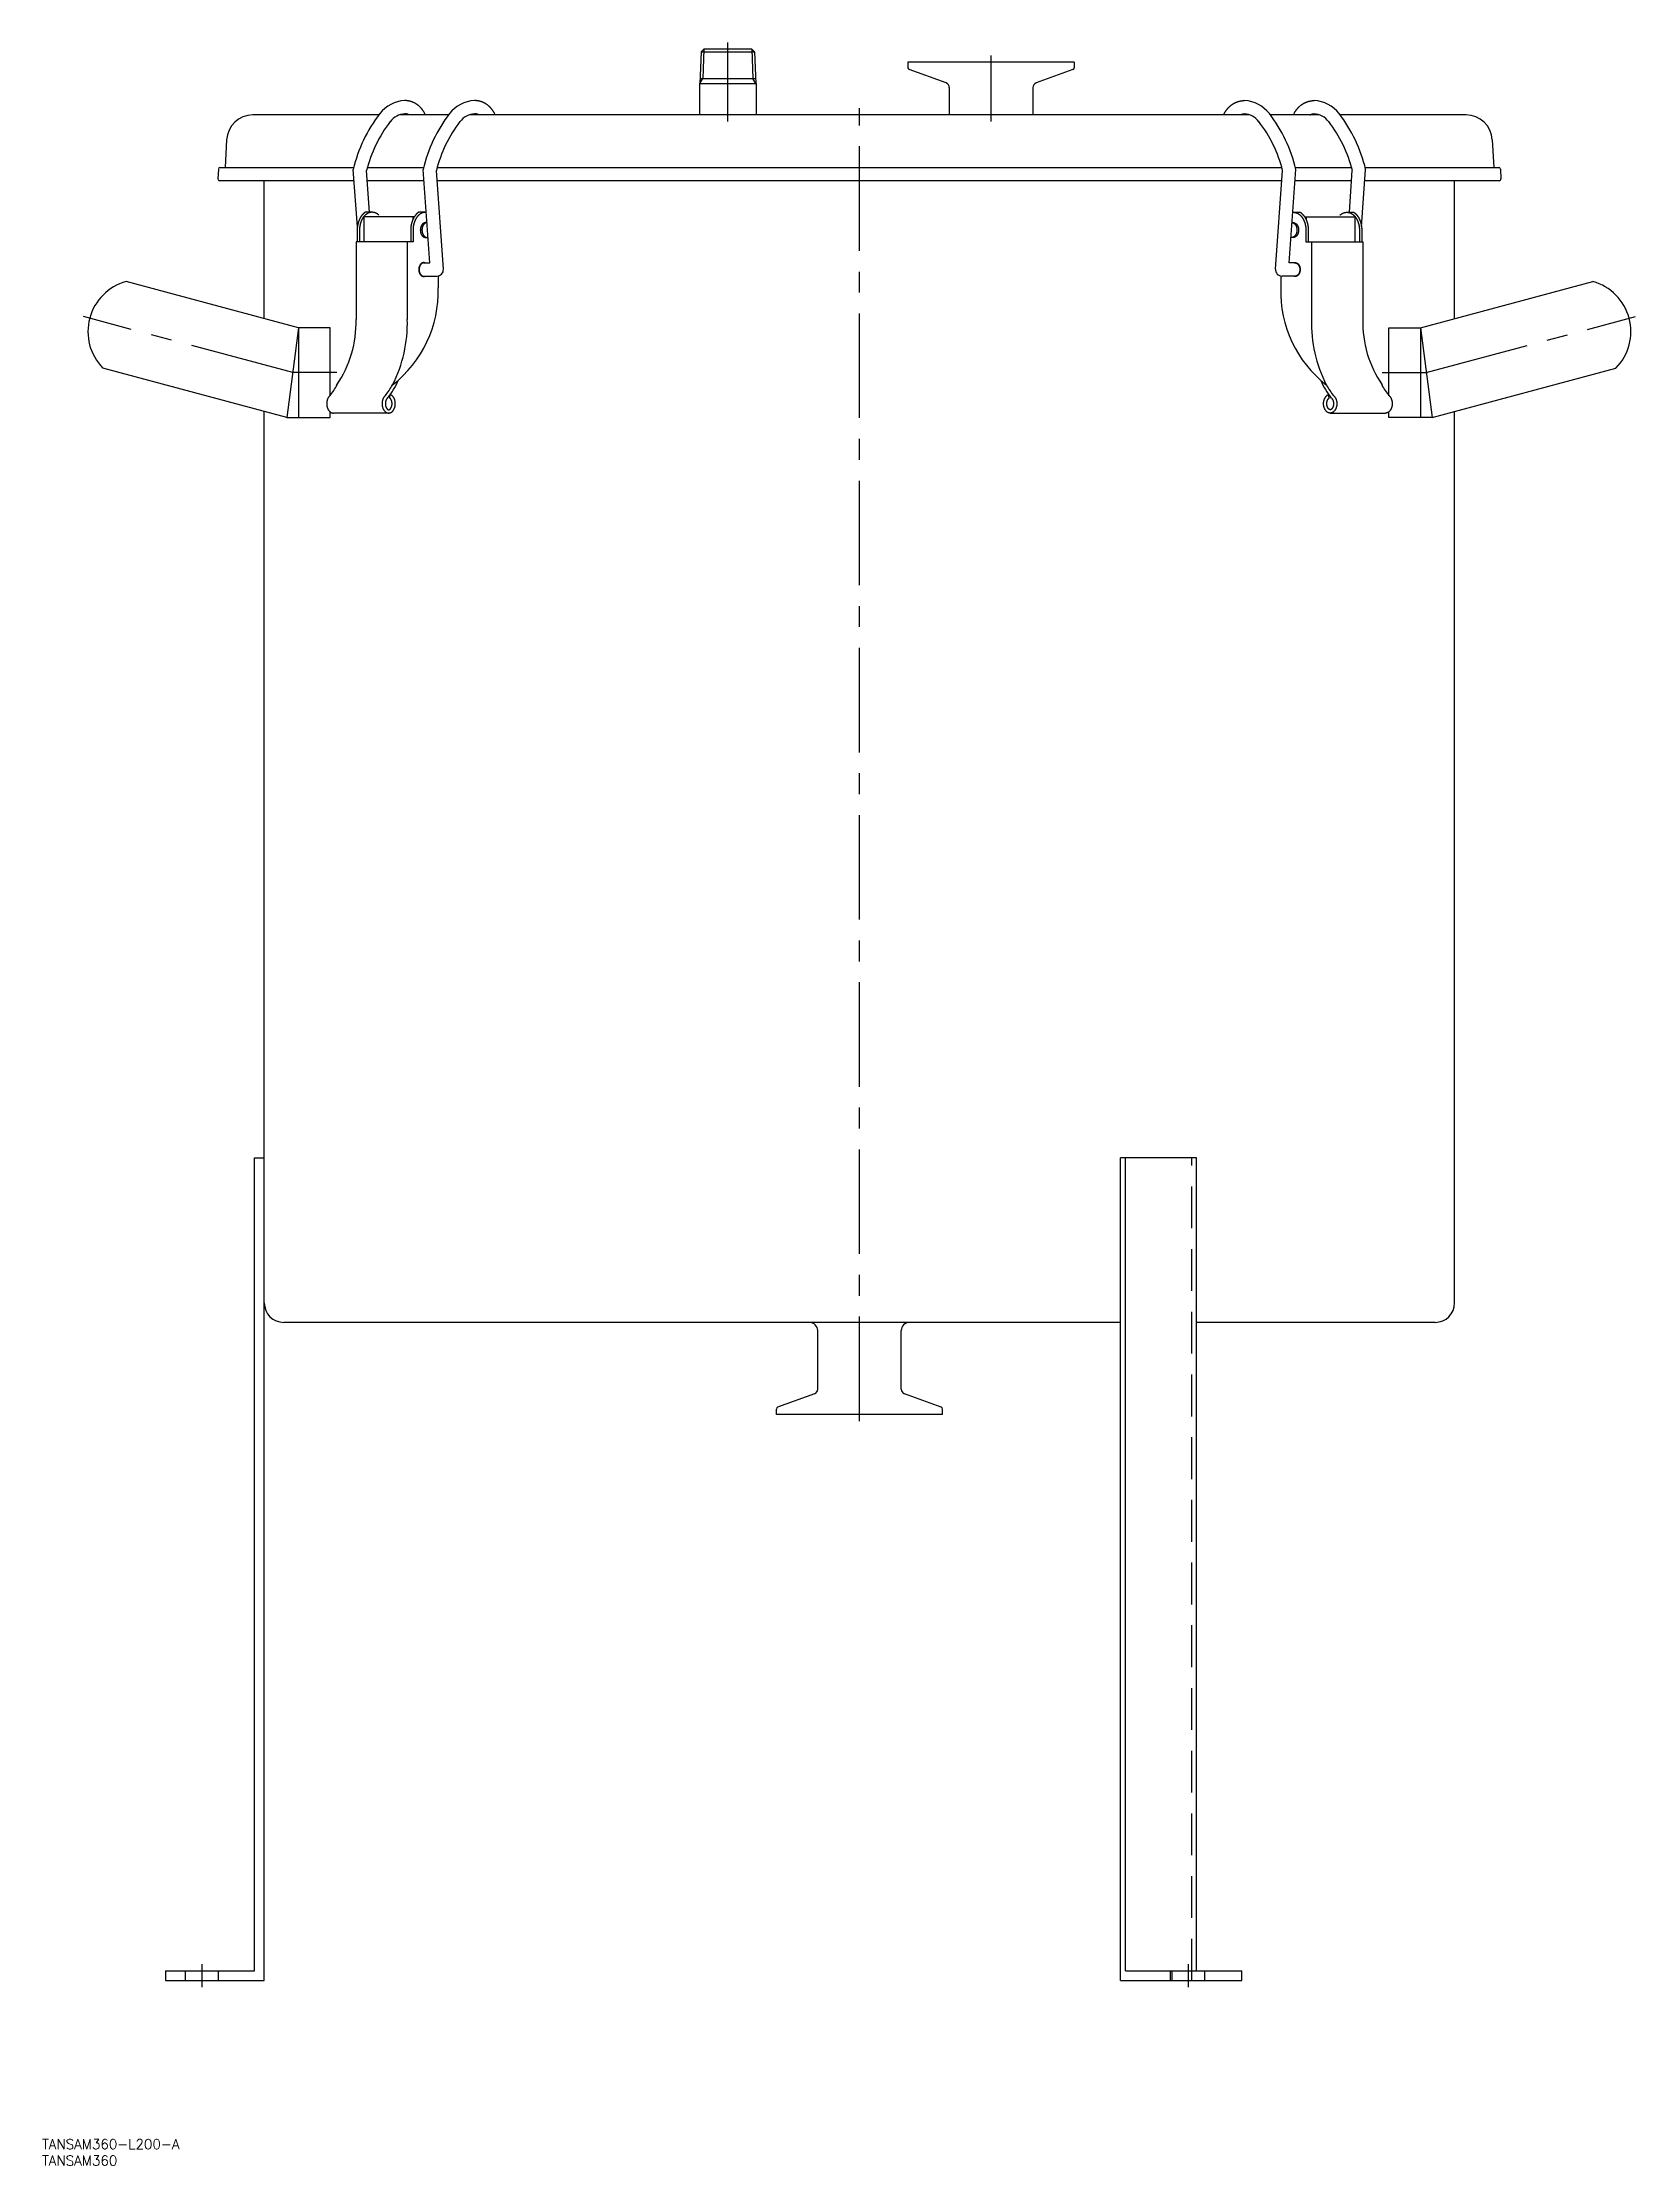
# Model space of a CAD drawing. Extents: x -248 to 886, y -950 to 197.
# Drawn here: x -248 to 236, y -950 to -305 of the extents above; entities that cross this region are included whole.
import ezdxf

# ---------------------------------------------------------------- set-up
doc = ezdxf.new("R2010")
doc.units = 0
doc.linetypes.add('CENTER', pattern=[50.8, 31.75, -6.35, 6.35, -6.35])
doc.linetypes.add('DASHED', pattern=[19.05, 12.7, -6.35])
doc.layers.get('0').update_dxf_attribs({"linetype": 'CONTINUOUS'})
doc.layers.add('CENTER', color=1, linetype='CONTINUOUS')
doc.styles.get("Standard").update_dxf_attribs({"font": 'txt.shx', "height": 3, "bigfont": 'bigfont.shx'})

msp = doc.modelspace()

# ---------------------------------------------------------------- texts
at = {"color": 7, "linetype": 'CONTINUOUS'}
for s, p in [('TANSAM360-L200-A', (-248.46, -945.17)), ('TANSAM360', (-248.46, -950.17))]:
    msp.add_text(s, height=3, dxfattribs=at).set_placement(p)

# ---------------------------------------------------------------- linework, layer by layer
at = {"color": 7, "linetype": 'CONTINUOUS'}
for p, q in [((-48.14, -307.97), (-48.48, -317.59)), ((-48.14, -307.97), (-47.25, -307.08)), ((-48.14, -307.97), (-31.86, -307.97)), ((-32.75, -307.08), (-47.25, -307.08)), ((-31.86, -307.97), (-32.75, -307.08)), ((-31.86, -307.97), (-31.52, -317.59)), ((-48.42, -316.01), (-31.58, -316.01)), ((65.25, -311.08), (14.75, -311.08)), ((14.75, -311.08), (14.75, -312.77)), ((26.33, -317.39), (15.14, -313.32)), ((64.86, -313.32), (53.67, -317.39)), ((65.25, -311.08), (65.25, -312.77)), ((-48.65, -317.59), (-31.35, -317.59)), ((-48.65, -317.59), (-48.65, -327.08)), ((-31.35, -317.59), (-31.35, -327.08)), ((27.3, -318.78), (27.3, -327.08)), ((27.3, -318.78), (27.3, -327.08)), ((52.7, -318.78), (52.7, -327.08)), ((52.7, -318.78), (52.7, -327.08)), ((-146.09, -327.08), (-184.36, -327.08)), ((-124.88, -327.08), (-139.78, -327.08)), ((118.56, -327.08), (-118.56, -327.08)), ((139.78, -327.08), (124.88, -327.08)), ((184.36, -327.08), (146.09, -327.08)), ((-192.35, -334.66), (-192.79, -343.08)), ((192.35, -334.66), (192.79, -343.08)), ((-194.82, -343.56), (-194.97, -346.56)), ((-153.6, -347.08), (-194.47, -347.08)), ((-194.32, -343.08), (-153.7, -343.08)), ((-180.9, -389), (-180.9, -347.08)), ((-152.6, -361.07), (-153.84, -343.66)), ((-148.91, -356.68), (-149.81, -344)), ((-132.39, -347.08), (-149.59, -347.08)), ((-149.57, -343.08), (-132.49, -343.08)), ((-130.6, -372.08), (-132.63, -343.66)), ((-126.46, -373.94), (-128.6, -344)), ((128.38, -347.08), (-128.38, -347.08)), ((-128.36, -343.08), (128.36, -343.08)), ((126.46, -373.94), (128.6, -344)), ((130.6, -372.08), (132.63, -343.66)), ((149.59, -347.08), (132.39, -347.08)), ((132.49, -343.08), (149.57, -343.08)), ((148.91, -356.68), (149.81, -344)), ((152.6, -361.07), (153.84, -343.66)), ((194.47, -347.08), (153.6, -347.08)), ((153.7, -343.08), (194.32, -343.08)), ((180.9, -389), (180.9, -347.08)), ((194.82, -343.56), (194.97, -346.56)), ((-135.31, -358.08), (-150.61, -358.08)), ((-150.61, -358.08), (-150.61, -365.68)), ((-148.14, -356.68), (-150.26, -356.68)), ((-135.76, -358.08), (-135.76, -358.95)), ((-131.88, -356.68), (-134, -356.68)), ((-131.7, -356.68), (-131.88, -356.68)), ((-131.48, -359.83), (-131.88, -359.83)), ((131.48, -359.83), (131.88, -359.83)), ((131.7, -356.68), (131.88, -356.68)), ((131.88, -356.68), (134, -356.68)), ((135.31, -358.08), (150.61, -358.08)), ((135.76, -358.08), (135.76, -358.95)), ((148.14, -356.68), (150.26, -356.68)), ((150.61, -358.08), (150.61, -365.68)), ((-135.69, -365.68), (-152.99, -365.68)), ((-152.99, -365.68), (-152.99, -389.23)), ((-152.66, -362.08), (-152.66, -365.68)), ((-151.96, -362.08), (-151.96, -365.68)), ((-137.43, -365.68), (-137.43, -389.23)), ((-136.4, -362.08), (-136.4, -365.68)), ((-135.69, -362.08), (-135.69, -365.68)), ((-131.88, -364.33), (-131.38, -364.33)), ((131.88, -364.33), (131.38, -364.33)), ((135.69, -362.08), (135.69, -365.68)), ((135.69, -365.68), (152.99, -365.68)), ((136.4, -362.08), (136.4, -365.68)), ((137.43, -365.68), (137.43, -389.23)), ((151.96, -362.08), (151.96, -365.68)), ((152.66, -362.08), (152.66, -365.68)), ((152.99, -365.68), (152.99, -389.23)), ((-132.44, -372.08), (-130.6, -372.08)), ((132.44, -372.08), (130.6, -372.08)), ((-170.48, -391.8), (-222.91, -377.75)), ((-132.44, -376.08), (-128.46, -376.08)), ((-128.06, -376.04), (-128.06, -379.68)), ((128.06, -376.04), (128.06, -379.68)), ((132.44, -376.08), (128.46, -376.08)), ((170.48, -391.8), (222.91, -377.75)), ((-170.48, -391.8), (-174.06, -419)), ((-160.88, -391.8), (-170.48, -391.8)), ((-170.48, -391.8), (-170.48, -419)), ((-160.88, -412.3), (-160.88, -391.8)), ((160.88, -391.8), (170.48, -391.8)), ((160.88, -412.3), (160.88, -391.8)), ((170.48, -391.8), (174.06, -419)), ((170.48, -391.8), (170.48, -419)), ((-174.06, -419), (-229.95, -404.02)), ((174.06, -419), (229.95, -404.02)), ((-158.86, -409.14), (-158.79, -409.14)), ((-142.78, -413.08), (-142.61, -412.06)), ((-141.96, -409.14), (-141.89, -409.14)), ((141.96, -409.14), (141.89, -409.14)), ((142.78, -413.08), (142.61, -412.06)), ((158.86, -409.14), (158.79, -409.14)), ((-180.9, -893.98), (-180.9, -417.16)), ((-174.06, -419), (-160.88, -419)), ((-160.88, -419), (-160.88, -417.33)), ((-143.08, -417.68), (-159.91, -417.68)), ((143.08, -417.68), (159.91, -417.68)), ((160.88, -419), (160.88, -417.33)), ((174.06, -419), (160.88, -419)), ((180.9, -688.08), (180.9, -417.16)), ((-183.9, -643.98), (-180.9, -643.98)), ((-183.9, -890.98), (-183.9, -643.98)), ((79.37, -893.98), (79.37, -643.98)), ((102.49, -643.98), (79.37, -643.98)), ((80.84, -890.98), (80.84, -643.98)), ((102.49, -890.98), (102.49, -643.98)), ((79.37, -693.98), (-175, -693.98)), ((-12.7, -714.29), (-12.7, -696.48)), ((-12.7, -714.29), (-12.7, -696.48)), ((12.7, -714.29), (12.7, -696.48)), ((12.7, -714.29), (12.7, -696.48)), ((175, -693.98), (102.49, -693.98)), ((-13.67, -715.67), (-24.86, -719.75)), ((24.86, -719.75), (13.67, -715.67)), ((-25.25, -721.98), (-25.25, -720.3)), ((25.25, -721.98), (-25.25, -721.98)), ((25.25, -721.98), (25.25, -720.3)), ((-210.9, -890.98), (-183.9, -890.98)), ((-210.9, -890.98), (-210.9, -893.98)), ((-210.9, -893.98), (-180.9, -893.98)), ((79.37, -893.98), (116.23, -893.98)), ((80.84, -890.98), (116.23, -890.98)), ((94.57, -893.98), (94.57, -890.98)), ((116.23, -893.98), (116.23, -890.98))]:
    msp.add_line(p, q, dxfattribs=at)
at = {"color": 3, "linetype": 'CONTINUOUS'}
for p, q in [((-47.25, -307.08), (-47.56, -316.01)), ((-32.75, -307.08), (-32.44, -316.01)), ((-48.48, -317.59), (-47.56, -316.01)), ((-31.52, -317.59), (-32.44, -316.01))]:
    msp.add_line(p, q, dxfattribs=at)
at = {"color": 3, "linetype": 'DASHED'}
for p, q in [((101.02, -893.98), (101.02, -643.98)), ((-204.9, -890.98), (-204.9, -893.98)), ((-194.9, -890.98), (-194.9, -893.98)), ((95.01, -893.98), (95.01, -890.98)), ((105.01, -893.98), (105.01, -890.98))]:
    msp.add_line(p, q, dxfattribs=at)
at = {"color": 7, "linetype": 'CONTINUOUS'}
for points in [[(-132.04, -326.8, 0), (-132.07, -326.74, 0), (-132.1, -326.68, 0), (-132.13, -326.62, 0), (-132.16, -326.57, 0), (-132.19, -326.51, 0), (-132.22, -326.46, 0), (-132.25, -326.4, 0), (-132.28, -326.35, 0), (-132.31, -326.29, 0), (-132.35, -326.24, 0), (-132.38, -326.18, 0), (-132.41, -326.13, 0), (-132.45, -326.07, 0), (-132.48, -326.02, 0), (-132.51, -325.97, 0), (-132.55, -325.92, 0), (-132.59, -325.86, 0), (-132.62, -325.81, 0), (-132.66, -325.76, 0), (-132.69, -325.71, 0), (-132.73, -325.66, 0), (-132.77, -325.61, 0), (-132.81, -325.56, 0), (-132.84, -325.5, 0), (-132.88, -325.45, 0), (-132.92, -325.41, 0), (-132.96, -325.36, 0), (-133, -325.31, 0), (-133.04, -325.26, 0), (-133.08, -325.21, 0), (-133.12, -325.16, 0), (-133.16, -325.12, 0), (-133.2, -325.07, 0), (-133.25, -325.02, 0), (-133.29, -324.98, 0), (-133.33, -324.93, 0), (-133.37, -324.89, 0), (-133.41, -324.84, 0), (-133.46, -324.8, 0), (-133.5, -324.75, 0), (-133.55, -324.71, 0), (-133.59, -324.67, 0), (-133.64, -324.62, 0), (-133.68, -324.58, 0), (-133.73, -324.54, 0), (-133.77, -324.5, 0), (-133.82, -324.46, 0), (-133.87, -324.42, 0), (-133.91, -324.38, 0), (-133.96, -324.34, 0), (-134, -324.3, 0), (-134.05, -324.26, 0), (-134.1, -324.22, 0), (-134.15, -324.18, 0), (-134.2, -324.14, 0), (-134.25, -324.11, 0), (-134.29, -324.07, 0), (-134.34, -324.03, 0), (-134.39, -324, 0), (-134.44, -323.96, 0), (-134.49, -323.93, 0), (-134.54, -323.89, 0), (-134.59, -323.86, 0), (-134.65, -323.83, 0), (-134.7, -323.79, 0), (-134.75, -323.76, 0), (-134.8, -323.73, 0), (-134.85, -323.7, 0), (-134.9, -323.67, 0), (-134.96, -323.63, 0), (-135.01, -323.6, 0), (-135.06, -323.57, 0), (-135.11, -323.55, 0), (-135.17, -323.52, 0), (-135.22, -323.49, 0), (-135.27, -323.46, 0), (-135.33, -323.43, 0), (-135.38, -323.41, 0), (-135.44, -323.38, 0), (-135.49, -323.36, 0), (-135.54, -323.33, 0), (-135.6, -323.31, 0), (-135.66, -323.28, 0), (-135.71, -323.26, 0), (-135.76, -323.23, 0), (-135.82, -323.21, 0), (-135.88, -323.19, 0), (-135.93, -323.17, 0), (-135.99, -323.15, 0), (-136.04, -323.12, 0), (-136.1, -323.11, 0), (-136.16, -323.08, 0), (-136.21, -323.07, 0), (-136.27, -323.05, 0), (-136.33, -323.03, 0), (-136.38, -323.01, 0), (-136.44, -323, 0), (-136.5, -322.98, 0), (-136.56, -322.96, 0), (-136.61, -322.95, 0), (-136.67, -322.93, 0), (-136.73, -322.92, 0), (-136.79, -322.9, 0), (-136.84, -322.89, 0), (-136.9, -322.88, 0), (-136.96, -322.87, 0), (-137.02, -322.85, 0), (-137.08, -322.84, 0), (-137.14, -322.83, 0), (-137.19, -322.82, 0), (-137.25, -322.81, 0), (-137.31, -322.8, 0), (-137.37, -322.8, 0), (-137.43, -322.79, 0), (-137.49, -322.78, 0), (-137.55, -322.77, 0), (-137.61, -322.77, 0), (-137.66, -322.76, 0), (-137.72, -322.76, 0), (-137.78, -322.75, 0), (-137.84, -322.75, 0), (-137.9, -322.74, 0), (-137.96, -322.74, 0), (-138.02, -322.74, 0), (-138.08, -322.74, 0), (-138.14, -322.74, 0), (-138.2, -322.74, 0), (-138.26, -322.73, 0)], [(-110.83, -326.8, 0), (-110.85, -326.74, 0), (-110.88, -326.68, 0), (-110.91, -326.62, 0), (-110.94, -326.57, 0), (-110.97, -326.51, 0), (-111, -326.46, 0), (-111.04, -326.4, 0), (-111.07, -326.35, 0), (-111.1, -326.29, 0), (-111.13, -326.24, 0), (-111.17, -326.18, 0), (-111.2, -326.13, 0), (-111.23, -326.07, 0), (-111.27, -326.02, 0), (-111.3, -325.97, 0), (-111.34, -325.92, 0), (-111.37, -325.86, 0), (-111.41, -325.81, 0), (-111.44, -325.76, 0), (-111.48, -325.71, 0), (-111.52, -325.66, 0), (-111.56, -325.61, 0), (-111.59, -325.56, 0), (-111.63, -325.5, 0), (-111.67, -325.45, 0), (-111.71, -325.41, 0), (-111.75, -325.36, 0), (-111.79, -325.31, 0), (-111.83, -325.26, 0), (-111.87, -325.21, 0), (-111.91, -325.16, 0), (-111.95, -325.12, 0), (-111.99, -325.07, 0), (-112.03, -325.02, 0), (-112.07, -324.98, 0), (-112.12, -324.93, 0), (-112.16, -324.89, 0), (-112.2, -324.84, 0), (-112.25, -324.8, 0), (-112.29, -324.75, 0), (-112.33, -324.71, 0), (-112.38, -324.67, 0), (-112.42, -324.62, 0), (-112.47, -324.58, 0), (-112.51, -324.54, 0), (-112.56, -324.5, 0), (-112.61, -324.46, 0), (-112.65, -324.42, 0), (-112.7, -324.38, 0), (-112.75, -324.34, 0), (-112.79, -324.3, 0), (-112.84, -324.26, 0), (-112.89, -324.22, 0), (-112.94, -324.18, 0), (-112.98, -324.14, 0), (-113.03, -324.11, 0), (-113.08, -324.07, 0), (-113.13, -324.03, 0), (-113.18, -324, 0), (-113.23, -323.96, 0), (-113.28, -323.93, 0), (-113.33, -323.89, 0), (-113.38, -323.86, 0), (-113.43, -323.83, 0), (-113.48, -323.79, 0), (-113.53, -323.76, 0), (-113.59, -323.73, 0), (-113.64, -323.7, 0), (-113.69, -323.67, 0), (-113.74, -323.63, 0), (-113.8, -323.6, 0), (-113.85, -323.57, 0), (-113.9, -323.55, 0), (-113.95, -323.52, 0), (-114.01, -323.49, 0), (-114.06, -323.46, 0), (-114.11, -323.43, 0), (-114.17, -323.41, 0), (-114.22, -323.38, 0), (-114.28, -323.36, 0), (-114.33, -323.33, 0), (-114.39, -323.31, 0), (-114.44, -323.28, 0), (-114.5, -323.26, 0), (-114.55, -323.23, 0), (-114.61, -323.21, 0), (-114.66, -323.19, 0), (-114.72, -323.17, 0), (-114.78, -323.15, 0), (-114.83, -323.12, 0), (-114.89, -323.11, 0), (-114.94, -323.08, 0), (-115, -323.07, 0), (-115.06, -323.05, 0), (-115.11, -323.03, 0), (-115.17, -323.01, 0), (-115.23, -323, 0), (-115.29, -322.98, 0), (-115.34, -322.96, 0), (-115.4, -322.95, 0), (-115.46, -322.93, 0), (-115.52, -322.92, 0), (-115.57, -322.9, 0), (-115.63, -322.89, 0), (-115.69, -322.88, 0), (-115.75, -322.87, 0), (-115.81, -322.85, 0), (-115.86, -322.84, 0), (-115.92, -322.83, 0), (-115.98, -322.82, 0), (-116.04, -322.81, 0), (-116.1, -322.8, 0), (-116.16, -322.8, 0), (-116.22, -322.79, 0), (-116.28, -322.78, 0), (-116.33, -322.77, 0), (-116.39, -322.77, 0), (-116.45, -322.76, 0), (-116.51, -322.76, 0), (-116.57, -322.75, 0), (-116.63, -322.75, 0), (-116.69, -322.74, 0), (-116.75, -322.74, 0), (-116.81, -322.74, 0), (-116.87, -322.74, 0), (-116.92, -322.74, 0), (-116.98, -322.74, 0), (-117.04, -322.73, 0)], [(110.83, -326.8, 0), (110.85, -326.74, 0), (110.88, -326.68, 0), (110.91, -326.62, 0), (110.94, -326.57, 0), (110.97, -326.51, 0), (111, -326.46, 0), (111.04, -326.4, 0), (111.07, -326.35, 0), (111.1, -326.29, 0), (111.13, -326.24, 0), (111.17, -326.18, 0), (111.2, -326.13, 0), (111.23, -326.07, 0), (111.27, -326.02, 0), (111.3, -325.97, 0), (111.34, -325.92, 0), (111.37, -325.86, 0), (111.41, -325.81, 0), (111.44, -325.76, 0), (111.48, -325.71, 0), (111.52, -325.66, 0), (111.56, -325.61, 0), (111.59, -325.56, 0), (111.63, -325.5, 0), (111.67, -325.45, 0), (111.71, -325.41, 0), (111.75, -325.36, 0), (111.79, -325.31, 0), (111.83, -325.26, 0), (111.87, -325.21, 0), (111.91, -325.16, 0), (111.95, -325.12, 0), (111.99, -325.07, 0), (112.03, -325.02, 0), (112.07, -324.98, 0), (112.12, -324.93, 0), (112.16, -324.89, 0), (112.2, -324.84, 0), (112.25, -324.8, 0), (112.29, -324.75, 0), (112.33, -324.71, 0), (112.38, -324.67, 0), (112.42, -324.62, 0), (112.47, -324.58, 0), (112.51, -324.54, 0), (112.56, -324.5, 0), (112.61, -324.46, 0), (112.65, -324.42, 0), (112.7, -324.38, 0), (112.75, -324.34, 0), (112.79, -324.3, 0), (112.84, -324.26, 0), (112.89, -324.22, 0), (112.94, -324.18, 0), (112.98, -324.14, 0), (113.03, -324.11, 0), (113.08, -324.07, 0), (113.13, -324.03, 0), (113.18, -324, 0), (113.23, -323.96, 0), (113.28, -323.93, 0), (113.33, -323.89, 0), (113.38, -323.86, 0), (113.43, -323.83, 0), (113.48, -323.79, 0), (113.53, -323.76, 0), (113.59, -323.73, 0), (113.64, -323.7, 0), (113.69, -323.67, 0), (113.74, -323.63, 0), (113.8, -323.6, 0), (113.85, -323.57, 0), (113.9, -323.55, 0), (113.95, -323.52, 0), (114.01, -323.49, 0), (114.06, -323.46, 0), (114.11, -323.43, 0), (114.17, -323.41, 0), (114.22, -323.38, 0), (114.28, -323.36, 0), (114.33, -323.33, 0), (114.39, -323.31, 0), (114.44, -323.28, 0), (114.5, -323.26, 0), (114.55, -323.23, 0), (114.61, -323.21, 0), (114.66, -323.19, 0), (114.72, -323.17, 0), (114.78, -323.15, 0), (114.83, -323.12, 0), (114.89, -323.11, 0), (114.94, -323.08, 0), (115, -323.07, 0), (115.06, -323.05, 0), (115.11, -323.03, 0), (115.17, -323.01, 0), (115.23, -323, 0), (115.29, -322.98, 0), (115.34, -322.96, 0), (115.4, -322.95, 0), (115.46, -322.93, 0), (115.52, -322.92, 0), (115.57, -322.9, 0), (115.63, -322.89, 0), (115.69, -322.88, 0), (115.75, -322.87, 0), (115.81, -322.85, 0), (115.86, -322.84, 0), (115.92, -322.83, 0), (115.98, -322.82, 0), (116.04, -322.81, 0), (116.1, -322.8, 0), (116.16, -322.8, 0), (116.22, -322.79, 0), (116.28, -322.78, 0), (116.33, -322.77, 0), (116.39, -322.77, 0), (116.45, -322.76, 0), (116.51, -322.76, 0), (116.57, -322.75, 0), (116.63, -322.75, 0), (116.69, -322.74, 0), (116.75, -322.74, 0), (116.81, -322.74, 0), (116.87, -322.74, 0), (116.92, -322.74, 0), (116.98, -322.74, 0), (117.04, -322.73, 0)], [(132.04, -326.8, 0), (132.07, -326.74, 0), (132.1, -326.68, 0), (132.13, -326.62, 0), (132.16, -326.57, 0), (132.19, -326.51, 0), (132.22, -326.46, 0), (132.25, -326.4, 0), (132.28, -326.35, 0), (132.31, -326.29, 0), (132.35, -326.24, 0), (132.38, -326.18, 0), (132.41, -326.13, 0), (132.45, -326.07, 0), (132.48, -326.02, 0), (132.51, -325.97, 0), (132.55, -325.92, 0), (132.59, -325.86, 0), (132.62, -325.81, 0), (132.66, -325.76, 0), (132.69, -325.71, 0), (132.73, -325.66, 0), (132.77, -325.61, 0), (132.81, -325.56, 0), (132.84, -325.5, 0), (132.88, -325.45, 0), (132.92, -325.41, 0), (132.96, -325.36, 0), (133, -325.31, 0), (133.04, -325.26, 0), (133.08, -325.21, 0), (133.12, -325.16, 0), (133.16, -325.12, 0), (133.2, -325.07, 0), (133.25, -325.02, 0), (133.29, -324.98, 0), (133.33, -324.93, 0), (133.37, -324.89, 0), (133.41, -324.84, 0), (133.46, -324.8, 0), (133.5, -324.75, 0), (133.55, -324.71, 0), (133.59, -324.67, 0), (133.64, -324.62, 0), (133.68, -324.58, 0), (133.73, -324.54, 0), (133.77, -324.5, 0), (133.82, -324.46, 0), (133.87, -324.42, 0), (133.91, -324.38, 0), (133.96, -324.34, 0), (134, -324.3, 0), (134.05, -324.26, 0), (134.1, -324.22, 0), (134.15, -324.18, 0), (134.2, -324.14, 0), (134.25, -324.11, 0), (134.29, -324.07, 0), (134.34, -324.03, 0), (134.39, -324, 0), (134.44, -323.96, 0), (134.49, -323.93, 0), (134.54, -323.89, 0), (134.59, -323.86, 0), (134.65, -323.83, 0), (134.7, -323.79, 0), (134.75, -323.76, 0), (134.8, -323.73, 0), (134.85, -323.7, 0), (134.9, -323.67, 0), (134.96, -323.63, 0), (135.01, -323.6, 0), (135.06, -323.57, 0), (135.11, -323.55, 0), (135.17, -323.52, 0), (135.22, -323.49, 0), (135.27, -323.46, 0), (135.33, -323.43, 0), (135.38, -323.41, 0), (135.44, -323.38, 0), (135.49, -323.36, 0), (135.54, -323.33, 0), (135.6, -323.31, 0), (135.66, -323.28, 0), (135.71, -323.26, 0), (135.76, -323.23, 0), (135.82, -323.21, 0), (135.88, -323.19, 0), (135.93, -323.17, 0), (135.99, -323.15, 0), (136.04, -323.12, 0), (136.1, -323.11, 0), (136.16, -323.08, 0), (136.21, -323.07, 0), (136.27, -323.05, 0), (136.33, -323.03, 0), (136.38, -323.01, 0), (136.44, -323, 0), (136.5, -322.98, 0), (136.56, -322.96, 0), (136.61, -322.95, 0), (136.67, -322.93, 0), (136.73, -322.92, 0), (136.79, -322.9, 0), (136.84, -322.89, 0), (136.9, -322.88, 0), (136.96, -322.87, 0), (137.02, -322.85, 0), (137.08, -322.84, 0), (137.14, -322.83, 0), (137.19, -322.82, 0), (137.25, -322.81, 0), (137.31, -322.8, 0), (137.37, -322.8, 0), (137.43, -322.79, 0), (137.49, -322.78, 0), (137.55, -322.77, 0), (137.61, -322.77, 0), (137.66, -322.76, 0), (137.72, -322.76, 0), (137.78, -322.75, 0), (137.84, -322.75, 0), (137.9, -322.74, 0), (137.96, -322.74, 0), (138.02, -322.74, 0), (138.08, -322.74, 0), (138.14, -322.74, 0), (138.2, -322.74, 0), (138.26, -322.73, 0)], [(-146.08, -357.54, 0), (-146.13, -357.49, 0), (-146.19, -357.44, 0), (-146.24, -357.4, 0), (-146.3, -357.35, 0), (-146.35, -357.31, 0), (-146.41, -357.27, 0), (-146.47, -357.23, 0), (-146.53, -357.19, 0), (-146.58, -357.15, 0), (-146.64, -357.12, 0), (-146.7, -357.08, 0), (-146.76, -357.05, 0), (-146.82, -357.01, 0), (-146.88, -356.99, 0), (-146.94, -356.96, 0), (-147, -356.93, 0), (-147.06, -356.9, 0), (-147.12, -356.88, 0), (-147.19, -356.85, 0), (-147.25, -356.83, 0), (-147.31, -356.81, 0), (-147.37, -356.79, 0), (-147.44, -356.77, 0), (-147.5, -356.76, 0), (-147.56, -356.75, 0), (-147.62, -356.73, 0), (-147.69, -356.72, 0), (-147.75, -356.71, 0), (-147.81, -356.7, 0), (-147.88, -356.69, 0), (-147.94, -356.69, 0), (-148, -356.69, 0), (-148.07, -356.68, 0), (-148.13, -356.68, 0), (-148.2, -356.68, 0), (-148.26, -356.69, 0), (-148.32, -356.69, 0), (-148.39, -356.69, 0), (-148.45, -356.7, 0), (-148.52, -356.71, 0), (-148.58, -356.72, 0), (-148.64, -356.73, 0), (-148.71, -356.74, 0), (-148.77, -356.76, 0), (-148.83, -356.77, 0), (-148.89, -356.79, 0), (-148.96, -356.81, 0), (-149.02, -356.83, 0), (-149.08, -356.85, 0), (-149.14, -356.87, 0), (-149.21, -356.9, 0), (-149.27, -356.92, 0), (-149.33, -356.95, 0), (-149.39, -356.98, 0), (-149.45, -357.01, 0), (-149.51, -357.04, 0), (-149.57, -357.07, 0), (-149.63, -357.11, 0), (-149.68, -357.14, 0), (-149.74, -357.18, 0), (-149.8, -357.22, 0), (-149.86, -357.26, 0), (-149.91, -357.3, 0), (-149.97, -357.35, 0), (-150.03, -357.39, 0), (-150.08, -357.43, 0), (-150.14, -357.48, 0), (-150.19, -357.53, 0), (-150.24, -357.58, 0), (-150.3, -357.63, 0), (-150.35, -357.68, 0), (-150.4, -357.73, 0), (-150.45, -357.79, 0), (-150.5, -357.84, 0), (-150.55, -357.9, 0), (-150.6, -357.96, 0), (-150.65, -358.01, 0), (-150.7, -358.07, 0), (-150.75, -358.14, 0), (-150.79, -358.2, 0), (-150.84, -358.26, 0), (-150.88, -358.33, 0), (-150.93, -358.39, 0), (-150.97, -358.46, 0), (-151.01, -358.52, 0), (-151.05, -358.59, 0), (-151.09, -358.66, 0), (-151.13, -358.73, 0), (-151.17, -358.81, 0), (-151.21, -358.88, 0), (-151.25, -358.95, 0), (-151.29, -359.02, 0), (-151.32, -359.1, 0), (-151.36, -359.18, 0), (-151.39, -359.25, 0), (-151.42, -359.33, 0), (-151.46, -359.41, 0), (-151.49, -359.49, 0), (-151.52, -359.56, 0), (-151.55, -359.64, 0), (-151.57, -359.73, 0), (-151.6, -359.81, 0), (-151.63, -359.89, 0), (-151.65, -359.97, 0), (-151.68, -360.06, 0), (-151.7, -360.14, 0), (-151.72, -360.23, 0), (-151.75, -360.31, 0), (-151.77, -360.39, 0), (-151.78, -360.48, 0), (-151.8, -360.57, 0), (-151.82, -360.65, 0), (-151.84, -360.74, 0), (-151.85, -360.83, 0), (-151.87, -360.92, 0), (-151.88, -361.01, 0), (-151.89, -361.1, 0), (-151.9, -361.18, 0), (-151.91, -361.27, 0), (-151.92, -361.36, 0), (-151.93, -361.45, 0), (-151.94, -361.54, 0), (-151.94, -361.63, 0), (-151.95, -361.72, 0), (-151.95, -361.81, 0), (-151.96, -361.9, 0), (-151.96, -361.99, 0), (-151.96, -362.08, 0)], [(-131.75, -356.69, 0), (-131.8, -356.68, 0), (-131.85, -356.68, 0), (-131.9, -356.68, 0), (-131.94, -356.68, 0), (-131.99, -356.69, 0), (-132.04, -356.69, 0), (-132.09, -356.69, 0), (-132.13, -356.69, 0), (-132.18, -356.7, 0), (-132.23, -356.71, 0), (-132.28, -356.71, 0), (-132.33, -356.72, 0), (-132.37, -356.73, 0), (-132.42, -356.74, 0), (-132.47, -356.75, 0), (-132.51, -356.76, 0), (-132.56, -356.77, 0), (-132.61, -356.78, 0), (-132.66, -356.8, 0), (-132.7, -356.81, 0), (-132.75, -356.83, 0), (-132.8, -356.84, 0), (-132.84, -356.86, 0), (-132.89, -356.88, 0), (-132.93, -356.89, 0), (-132.98, -356.91, 0), (-133.03, -356.93, 0), (-133.07, -356.95, 0), (-133.12, -356.98, 0), (-133.16, -357, 0), (-133.21, -357.02, 0), (-133.25, -357.05, 0), (-133.3, -357.07, 0), (-133.34, -357.1, 0), (-133.38, -357.12, 0), (-133.43, -357.15, 0), (-133.47, -357.18, 0), (-133.51, -357.21, 0), (-133.56, -357.24, 0), (-133.6, -357.26, 0), (-133.64, -357.3, 0), (-133.69, -357.33, 0), (-133.73, -357.36, 0), (-133.77, -357.39, 0), (-133.81, -357.43, 0), (-133.85, -357.46, 0), (-133.89, -357.5, 0), (-133.93, -357.53, 0), (-133.97, -357.57, 0), (-134.01, -357.61, 0), (-134.05, -357.65, 0), (-134.09, -357.69, 0), (-134.13, -357.72, 0), (-134.17, -357.76, 0), (-134.21, -357.81, 0), (-134.24, -357.85, 0), (-134.28, -357.89, 0), (-134.32, -357.93, 0), (-134.35, -357.98, 0), (-134.39, -358.02, 0), (-134.43, -358.06, 0), (-134.46, -358.11, 0), (-134.5, -358.16, 0), (-134.53, -358.2, 0), (-134.57, -358.25, 0), (-134.6, -358.3, 0), (-134.63, -358.35, 0), (-134.67, -358.4, 0), (-134.7, -358.45, 0), (-134.73, -358.5, 0), (-134.76, -358.55, 0), (-134.79, -358.6, 0), (-134.82, -358.65, 0), (-134.85, -358.7, 0), (-134.88, -358.76, 0), (-134.91, -358.81, 0), (-134.94, -358.86, 0), (-134.97, -358.92, 0), (-135, -358.97, 0), (-135.03, -359.03, 0), (-135.05, -359.08, 0), (-135.08, -359.14, 0), (-135.1, -359.2, 0), (-135.13, -359.26, 0), (-135.15, -359.31, 0), (-135.18, -359.37, 0), (-135.2, -359.43, 0), (-135.22, -359.49, 0), (-135.25, -359.55, 0), (-135.27, -359.61, 0), (-135.29, -359.67, 0), (-135.31, -359.73, 0), (-135.33, -359.79, 0), (-135.35, -359.85, 0), (-135.37, -359.91, 0), (-135.39, -359.98, 0), (-135.41, -360.04, 0), (-135.43, -360.1, 0), (-135.44, -360.17, 0), (-135.46, -360.23, 0), (-135.48, -360.29, 0), (-135.49, -360.36, 0), (-135.51, -360.42, 0), (-135.52, -360.48, 0), (-135.54, -360.55, 0), (-135.55, -360.61, 0), (-135.56, -360.68, 0), (-135.57, -360.74, 0), (-135.59, -360.81, 0), (-135.6, -360.88, 0), (-135.61, -360.94, 0), (-135.62, -361.01, 0), (-135.63, -361.07, 0), (-135.63, -361.14, 0), (-135.64, -361.21, 0), (-135.65, -361.27, 0), (-135.66, -361.34, 0), (-135.66, -361.41, 0), (-135.67, -361.48, 0), (-135.68, -361.54, 0), (-135.68, -361.61, 0), (-135.68, -361.68, 0), (-135.69, -361.75, 0), (-135.69, -361.81, 0), (-135.69, -361.88, 0), (-135.69, -361.95, 0), (-135.69, -362.01, 0), (-135.69, -362.08, 0)], [(-131.88, -359.83, 0), (-131.91, -359.83, 0), (-131.95, -359.83, 0), (-131.99, -359.84, 0), (-132.03, -359.84, 0), (-132.07, -359.85, 0), (-132.11, -359.86, 0), (-132.15, -359.87, 0), (-132.19, -359.88, 0), (-132.22, -359.89, 0), (-132.26, -359.9, 0), (-132.3, -359.91, 0), (-132.34, -359.93, 0), (-132.37, -359.95, 0), (-132.41, -359.96, 0), (-132.45, -359.98, 0), (-132.48, -360, 0), (-132.52, -360.03, 0), (-132.56, -360.05, 0), (-132.59, -360.07, 0), (-132.62, -360.1, 0), (-132.66, -360.12, 0), (-132.69, -360.15, 0), (-132.73, -360.18, 0), (-132.76, -360.21, 0), (-132.79, -360.24, 0), (-132.82, -360.27, 0), (-132.85, -360.31, 0), (-132.88, -360.34, 0), (-132.91, -360.38, 0), (-132.94, -360.42, 0), (-132.97, -360.45, 0), (-133, -360.49, 0), (-133.03, -360.53, 0), (-133.05, -360.57, 0), (-133.08, -360.61, 0), (-133.1, -360.65, 0), (-133.13, -360.7, 0), (-133.15, -360.74, 0), (-133.18, -360.79, 0), (-133.2, -360.83, 0), (-133.22, -360.88, 0), (-133.24, -360.93, 0), (-133.26, -360.97, 0), (-133.28, -361.02, 0), (-133.3, -361.07, 0), (-133.31, -361.12, 0), (-133.33, -361.17, 0), (-133.34, -361.22, 0), (-133.36, -361.27, 0), (-133.37, -361.32, 0), (-133.39, -361.38, 0), (-133.4, -361.43, 0), (-133.41, -361.48, 0), (-133.42, -361.54, 0), (-133.43, -361.59, 0), (-133.44, -361.64, 0), (-133.44, -361.7, 0), (-133.45, -361.75, 0), (-133.45, -361.81, 0), (-133.46, -361.86, 0), (-133.46, -361.92, 0), (-133.46, -361.97, 0), (-133.47, -362.03, 0), (-133.47, -362.08, 0), (-133.47, -362.14, 0), (-133.46, -362.19, 0), (-133.46, -362.25, 0), (-133.46, -362.3, 0), (-133.45, -362.36, 0), (-133.45, -362.41, 0), (-133.44, -362.47, 0), (-133.44, -362.52, 0), (-133.43, -362.58, 0), (-133.42, -362.63, 0), (-133.41, -362.68, 0), (-133.4, -362.74, 0), (-133.39, -362.79, 0), (-133.37, -362.84, 0), (-133.36, -362.89, 0), (-133.34, -362.94, 0), (-133.33, -363, 0), (-133.31, -363.05, 0), (-133.3, -363.09, 0), (-133.28, -363.14, 0), (-133.26, -363.19, 0), (-133.24, -363.24, 0), (-133.22, -363.29, 0), (-133.2, -363.33, 0), (-133.18, -363.38, 0), (-133.15, -363.42, 0), (-133.13, -363.47, 0), (-133.1, -363.51, 0), (-133.08, -363.55, 0), (-133.05, -363.59, 0), (-133.03, -363.63, 0), (-133, -363.67, 0), (-132.97, -363.71, 0), (-132.94, -363.75, 0), (-132.91, -363.79, 0), (-132.88, -363.82, 0), (-132.85, -363.86, 0), (-132.82, -363.89, 0), (-132.79, -363.92, 0), (-132.76, -363.95, 0), (-132.73, -363.98, 0), (-132.69, -364.01, 0), (-132.66, -364.04, 0), (-132.62, -364.07, 0), (-132.59, -364.09, 0), (-132.56, -364.12, 0), (-132.52, -364.14, 0), (-132.48, -364.16, 0), (-132.45, -364.18, 0), (-132.41, -364.2, 0), (-132.37, -364.22, 0), (-132.34, -364.24, 0), (-132.3, -364.25, 0), (-132.26, -364.26, 0), (-132.22, -364.28, 0), (-132.19, -364.29, 0), (-132.15, -364.3, 0), (-132.11, -364.31, 0), (-132.07, -364.32, 0), (-132.03, -364.32, 0), (-131.99, -364.33, 0), (-131.95, -364.33, 0), (-131.91, -364.33, 0), (-131.88, -364.33, 0)], [(-131.45, -359.83, 0), (-131.49, -359.84, 0), (-131.53, -359.84, 0), (-131.57, -359.85, 0), (-131.61, -359.86, 0), (-131.65, -359.86, 0), (-131.69, -359.88, 0), (-131.72, -359.89, 0), (-131.76, -359.9, 0), (-131.8, -359.91, 0), (-131.84, -359.93, 0), (-131.88, -359.95, 0), (-131.92, -359.96, 0), (-131.95, -359.98, 0), (-131.99, -360, 0), (-132.03, -360.03, 0), (-132.06, -360.05, 0), (-132.1, -360.07, 0), (-132.13, -360.1, 0), (-132.17, -360.13, 0), (-132.2, -360.16, 0), (-132.24, -360.19, 0), (-132.27, -360.22, 0), (-132.3, -360.25, 0), (-132.33, -360.28, 0), (-132.37, -360.32, 0), (-132.4, -360.35, 0), (-132.43, -360.39, 0), (-132.46, -360.43, 0), (-132.49, -360.46, 0), (-132.51, -360.5, 0), (-132.54, -360.54, 0), (-132.57, -360.58, 0), (-132.59, -360.63, 0), (-132.62, -360.67, 0), (-132.64, -360.71, 0), (-132.67, -360.76, 0), (-132.69, -360.81, 0), (-132.71, -360.85, 0), (-132.73, -360.9, 0), (-132.75, -360.95, 0), (-132.77, -361, 0), (-132.79, -361.05, 0), (-132.81, -361.1, 0), (-132.83, -361.15, 0), (-132.84, -361.2, 0), (-132.86, -361.25, 0), (-132.87, -361.3, 0), (-132.89, -361.36, 0), (-132.9, -361.41, 0), (-132.91, -361.46, 0), (-132.92, -361.52, 0), (-132.93, -361.57, 0), (-132.94, -361.63, 0), (-132.95, -361.68, 0), (-132.95, -361.74, 0), (-132.96, -361.79, 0), (-132.96, -361.85, 0), (-132.97, -361.91, 0), (-132.97, -361.96, 0), (-132.97, -362.02, 0), (-132.97, -362.07, 0), (-132.97, -362.13, 0), (-132.97, -362.19, 0), (-132.97, -362.24, 0), (-132.96, -362.3, 0), (-132.96, -362.36, 0), (-132.95, -362.41, 0), (-132.95, -362.47, 0), (-132.94, -362.52, 0), (-132.93, -362.58, 0), (-132.92, -362.63, 0), (-132.91, -362.69, 0), (-132.9, -362.74, 0), (-132.89, -362.79, 0), (-132.88, -362.85, 0), (-132.86, -362.9, 0), (-132.85, -362.95, 0), (-132.83, -363, 0), (-132.82, -363.05, 0), (-132.8, -363.1, 0), (-132.78, -363.15, 0), (-132.76, -363.2, 0), (-132.74, -363.25, 0), (-132.72, -363.3, 0), (-132.7, -363.35, 0), (-132.68, -363.39, 0), (-132.65, -363.44, 0), (-132.63, -363.48, 0), (-132.6, -363.52, 0), (-132.58, -363.57, 0), (-132.55, -363.61, 0), (-132.52, -363.65, 0), (-132.49, -363.69, 0), (-132.47, -363.73, 0), (-132.44, -363.77, 0), (-132.41, -363.8, 0), (-132.38, -363.84, 0), (-132.34, -363.87, 0), (-132.31, -363.91, 0), (-132.28, -363.94, 0), (-132.25, -363.97, 0), (-132.21, -364, 0), (-132.18, -364.03, 0), (-132.14, -364.06, 0), (-132.11, -364.08, 0), (-132.07, -364.11, 0), (-132.04, -364.13, 0), (-132, -364.15, 0), (-131.96, -364.18, 0), (-131.93, -364.2, 0), (-131.89, -364.21, 0), (-131.85, -364.23, 0), (-131.81, -364.25, 0), (-131.78, -364.26, 0), (-131.74, -364.28, 0), (-131.7, -364.29, 0), (-131.66, -364.3, 0), (-131.62, -364.31, 0), (-131.58, -364.31, 0), (-131.54, -364.32, 0), (-131.5, -364.33, 0), (-131.46, -364.33, 0), (-131.42, -364.33, 0), (-131.38, -364.33, 0), (-131.34, -364.33, 0), (-131.3, -364.33, 0), (-131.26, -364.33, 0), (-131.22, -364.32, 0)], [(131.45, -359.83, 0), (131.49, -359.84, 0), (131.53, -359.84, 0), (131.57, -359.85, 0), (131.61, -359.86, 0), (131.65, -359.86, 0), (131.69, -359.88, 0), (131.72, -359.89, 0), (131.76, -359.9, 0), (131.8, -359.91, 0), (131.84, -359.93, 0), (131.88, -359.95, 0), (131.92, -359.96, 0), (131.95, -359.98, 0), (131.99, -360, 0), (132.03, -360.03, 0), (132.06, -360.05, 0), (132.1, -360.07, 0), (132.13, -360.1, 0), (132.17, -360.13, 0), (132.2, -360.16, 0), (132.24, -360.19, 0), (132.27, -360.22, 0), (132.3, -360.25, 0), (132.33, -360.28, 0), (132.37, -360.32, 0), (132.4, -360.35, 0), (132.43, -360.39, 0), (132.46, -360.43, 0), (132.49, -360.46, 0), (132.51, -360.5, 0), (132.54, -360.54, 0), (132.57, -360.58, 0), (132.59, -360.63, 0), (132.62, -360.67, 0), (132.64, -360.71, 0), (132.67, -360.76, 0), (132.69, -360.81, 0), (132.71, -360.85, 0), (132.73, -360.9, 0), (132.75, -360.95, 0), (132.77, -361, 0), (132.79, -361.05, 0), (132.81, -361.1, 0), (132.83, -361.15, 0), (132.84, -361.2, 0), (132.86, -361.25, 0), (132.87, -361.3, 0), (132.89, -361.36, 0), (132.9, -361.41, 0), (132.91, -361.46, 0), (132.92, -361.52, 0), (132.93, -361.57, 0), (132.94, -361.63, 0), (132.95, -361.68, 0), (132.95, -361.74, 0), (132.96, -361.79, 0), (132.96, -361.85, 0), (132.97, -361.91, 0), (132.97, -361.96, 0), (132.97, -362.02, 0), (132.97, -362.07, 0), (132.97, -362.13, 0), (132.97, -362.19, 0), (132.97, -362.24, 0), (132.96, -362.3, 0), (132.96, -362.36, 0), (132.95, -362.41, 0), (132.95, -362.47, 0), (132.94, -362.52, 0), (132.93, -362.58, 0), (132.92, -362.63, 0), (132.91, -362.69, 0), (132.9, -362.74, 0), (132.89, -362.79, 0), (132.88, -362.85, 0), (132.86, -362.9, 0), (132.85, -362.95, 0), (132.83, -363, 0), (132.82, -363.05, 0), (132.8, -363.1, 0), (132.78, -363.15, 0), (132.76, -363.2, 0), (132.74, -363.25, 0), (132.72, -363.3, 0), (132.7, -363.35, 0), (132.68, -363.39, 0), (132.65, -363.44, 0), (132.63, -363.48, 0), (132.6, -363.52, 0), (132.58, -363.57, 0), (132.55, -363.61, 0), (132.52, -363.65, 0), (132.49, -363.69, 0), (132.47, -363.73, 0), (132.44, -363.77, 0), (132.41, -363.8, 0), (132.38, -363.84, 0), (132.34, -363.87, 0), (132.31, -363.91, 0), (132.28, -363.94, 0), (132.25, -363.97, 0), (132.21, -364, 0), (132.18, -364.03, 0), (132.14, -364.06, 0), (132.11, -364.08, 0), (132.07, -364.11, 0), (132.04, -364.13, 0), (132, -364.15, 0), (131.96, -364.18, 0), (131.93, -364.2, 0), (131.89, -364.21, 0), (131.85, -364.23, 0), (131.81, -364.25, 0), (131.78, -364.26, 0), (131.74, -364.28, 0), (131.7, -364.29, 0), (131.66, -364.3, 0), (131.62, -364.31, 0), (131.58, -364.31, 0), (131.54, -364.32, 0), (131.5, -364.33, 0), (131.46, -364.33, 0), (131.42, -364.33, 0), (131.38, -364.33, 0), (131.34, -364.33, 0), (131.3, -364.33, 0), (131.26, -364.33, 0), (131.22, -364.32, 0)], [(131.75, -356.69, 0), (131.8, -356.68, 0), (131.85, -356.68, 0), (131.9, -356.68, 0), (131.94, -356.68, 0), (131.99, -356.69, 0), (132.04, -356.69, 0), (132.09, -356.69, 0), (132.13, -356.69, 0), (132.18, -356.7, 0), (132.23, -356.71, 0), (132.28, -356.71, 0), (132.33, -356.72, 0), (132.37, -356.73, 0), (132.42, -356.74, 0), (132.47, -356.75, 0), (132.51, -356.76, 0), (132.56, -356.77, 0), (132.61, -356.78, 0), (132.66, -356.8, 0), (132.7, -356.81, 0), (132.75, -356.83, 0), (132.8, -356.84, 0), (132.84, -356.86, 0), (132.89, -356.88, 0), (132.93, -356.89, 0), (132.98, -356.91, 0), (133.03, -356.93, 0), (133.07, -356.95, 0), (133.12, -356.98, 0), (133.16, -357, 0), (133.21, -357.02, 0), (133.25, -357.05, 0), (133.3, -357.07, 0), (133.34, -357.1, 0), (133.38, -357.12, 0), (133.43, -357.15, 0), (133.47, -357.18, 0), (133.51, -357.21, 0), (133.56, -357.24, 0), (133.6, -357.26, 0), (133.64, -357.3, 0), (133.69, -357.33, 0), (133.73, -357.36, 0), (133.77, -357.39, 0), (133.81, -357.43, 0), (133.85, -357.46, 0), (133.89, -357.5, 0), (133.93, -357.53, 0), (133.97, -357.57, 0), (134.01, -357.61, 0), (134.05, -357.65, 0), (134.09, -357.69, 0), (134.13, -357.72, 0), (134.17, -357.76, 0), (134.21, -357.81, 0), (134.24, -357.85, 0), (134.28, -357.89, 0), (134.32, -357.93, 0), (134.35, -357.98, 0), (134.39, -358.02, 0), (134.43, -358.06, 0), (134.46, -358.11, 0), (134.5, -358.16, 0), (134.53, -358.2, 0), (134.57, -358.25, 0), (134.6, -358.3, 0), (134.63, -358.35, 0), (134.67, -358.4, 0), (134.7, -358.45, 0), (134.73, -358.5, 0), (134.76, -358.55, 0), (134.79, -358.6, 0), (134.82, -358.65, 0), (134.85, -358.7, 0), (134.88, -358.76, 0), (134.91, -358.81, 0), (134.94, -358.86, 0), (134.97, -358.92, 0), (135, -358.97, 0), (135.03, -359.03, 0), (135.05, -359.08, 0), (135.08, -359.14, 0), (135.1, -359.2, 0), (135.13, -359.26, 0), (135.15, -359.31, 0), (135.18, -359.37, 0), (135.2, -359.43, 0), (135.22, -359.49, 0), (135.25, -359.55, 0), (135.27, -359.61, 0), (135.29, -359.67, 0), (135.31, -359.73, 0), (135.33, -359.79, 0), (135.35, -359.85, 0), (135.37, -359.91, 0), (135.39, -359.98, 0), (135.41, -360.04, 0), (135.43, -360.1, 0), (135.44, -360.17, 0), (135.46, -360.23, 0), (135.48, -360.29, 0), (135.49, -360.36, 0), (135.51, -360.42, 0), (135.52, -360.48, 0), (135.54, -360.55, 0), (135.55, -360.61, 0), (135.56, -360.68, 0), (135.57, -360.74, 0), (135.59, -360.81, 0), (135.6, -360.88, 0), (135.61, -360.94, 0), (135.62, -361.01, 0), (135.63, -361.07, 0), (135.63, -361.14, 0), (135.64, -361.21, 0), (135.65, -361.27, 0), (135.66, -361.34, 0), (135.66, -361.41, 0), (135.67, -361.48, 0), (135.68, -361.54, 0), (135.68, -361.61, 0), (135.68, -361.68, 0), (135.69, -361.75, 0), (135.69, -361.81, 0), (135.69, -361.88, 0), (135.69, -361.95, 0), (135.69, -362.01, 0), (135.69, -362.08, 0)], [(131.88, -359.83, 0), (131.91, -359.83, 0), (131.95, -359.83, 0), (131.99, -359.84, 0), (132.03, -359.84, 0), (132.07, -359.85, 0), (132.11, -359.86, 0), (132.15, -359.87, 0), (132.19, -359.88, 0), (132.22, -359.89, 0), (132.26, -359.9, 0), (132.3, -359.91, 0), (132.34, -359.93, 0), (132.37, -359.95, 0), (132.41, -359.96, 0), (132.45, -359.98, 0), (132.48, -360, 0), (132.52, -360.03, 0), (132.56, -360.05, 0), (132.59, -360.07, 0), (132.62, -360.1, 0), (132.66, -360.12, 0), (132.69, -360.15, 0), (132.73, -360.18, 0), (132.76, -360.21, 0), (132.79, -360.24, 0), (132.82, -360.27, 0), (132.85, -360.31, 0), (132.88, -360.34, 0), (132.91, -360.38, 0), (132.94, -360.42, 0), (132.97, -360.45, 0), (133, -360.49, 0), (133.03, -360.53, 0), (133.05, -360.57, 0), (133.08, -360.61, 0), (133.1, -360.65, 0), (133.13, -360.7, 0), (133.15, -360.74, 0), (133.18, -360.79, 0), (133.2, -360.83, 0), (133.22, -360.88, 0), (133.24, -360.93, 0), (133.26, -360.97, 0), (133.28, -361.02, 0), (133.3, -361.07, 0), (133.31, -361.12, 0), (133.33, -361.17, 0), (133.34, -361.22, 0), (133.36, -361.27, 0), (133.37, -361.32, 0), (133.39, -361.38, 0), (133.4, -361.43, 0), (133.41, -361.48, 0), (133.42, -361.54, 0), (133.43, -361.59, 0), (133.44, -361.64, 0), (133.44, -361.7, 0), (133.45, -361.75, 0), (133.45, -361.81, 0), (133.46, -361.86, 0), (133.46, -361.92, 0), (133.46, -361.97, 0), (133.47, -362.03, 0), (133.47, -362.08, 0), (133.47, -362.14, 0), (133.46, -362.19, 0), (133.46, -362.25, 0), (133.46, -362.3, 0), (133.45, -362.36, 0), (133.45, -362.41, 0), (133.44, -362.47, 0), (133.44, -362.52, 0), (133.43, -362.58, 0), (133.42, -362.63, 0), (133.41, -362.68, 0), (133.4, -362.74, 0), (133.39, -362.79, 0), (133.37, -362.84, 0), (133.36, -362.89, 0), (133.34, -362.94, 0), (133.33, -363, 0), (133.31, -363.05, 0), (133.3, -363.09, 0), (133.28, -363.14, 0), (133.26, -363.19, 0), (133.24, -363.24, 0), (133.22, -363.29, 0), (133.2, -363.33, 0), (133.18, -363.38, 0), (133.15, -363.42, 0), (133.13, -363.47, 0), (133.1, -363.51, 0), (133.08, -363.55, 0), (133.05, -363.59, 0), (133.03, -363.63, 0), (133, -363.67, 0), (132.97, -363.71, 0), (132.94, -363.75, 0), (132.91, -363.79, 0), (132.88, -363.82, 0), (132.85, -363.86, 0), (132.82, -363.89, 0), (132.79, -363.92, 0), (132.76, -363.95, 0), (132.73, -363.98, 0), (132.69, -364.01, 0), (132.66, -364.04, 0), (132.62, -364.07, 0), (132.59, -364.09, 0), (132.56, -364.12, 0), (132.52, -364.14, 0), (132.48, -364.16, 0), (132.45, -364.18, 0), (132.41, -364.2, 0), (132.37, -364.22, 0), (132.34, -364.24, 0), (132.3, -364.25, 0), (132.26, -364.26, 0), (132.22, -364.28, 0), (132.19, -364.29, 0), (132.15, -364.3, 0), (132.11, -364.31, 0), (132.07, -364.32, 0), (132.03, -364.32, 0), (131.99, -364.33, 0), (131.95, -364.33, 0), (131.91, -364.33, 0), (131.88, -364.33, 0)], [(146.08, -357.54, 0), (146.13, -357.49, 0), (146.19, -357.44, 0), (146.24, -357.4, 0), (146.3, -357.35, 0), (146.35, -357.31, 0), (146.41, -357.27, 0), (146.47, -357.23, 0), (146.53, -357.19, 0), (146.58, -357.15, 0), (146.64, -357.12, 0), (146.7, -357.08, 0), (146.76, -357.05, 0), (146.82, -357.01, 0), (146.88, -356.99, 0), (146.94, -356.96, 0), (147, -356.93, 0), (147.06, -356.9, 0), (147.12, -356.88, 0), (147.19, -356.85, 0), (147.25, -356.83, 0), (147.31, -356.81, 0), (147.37, -356.79, 0), (147.44, -356.77, 0), (147.5, -356.76, 0), (147.56, -356.75, 0), (147.62, -356.73, 0), (147.69, -356.72, 0), (147.75, -356.71, 0), (147.81, -356.7, 0), (147.88, -356.69, 0), (147.94, -356.69, 0), (148, -356.69, 0), (148.07, -356.68, 0), (148.13, -356.68, 0), (148.2, -356.68, 0), (148.26, -356.69, 0), (148.32, -356.69, 0), (148.39, -356.69, 0), (148.45, -356.7, 0), (148.52, -356.71, 0), (148.58, -356.72, 0), (148.64, -356.73, 0), (148.71, -356.74, 0), (148.77, -356.76, 0), (148.83, -356.77, 0), (148.89, -356.79, 0), (148.96, -356.81, 0), (149.02, -356.83, 0), (149.08, -356.85, 0), (149.14, -356.87, 0), (149.21, -356.9, 0), (149.27, -356.92, 0), (149.33, -356.95, 0), (149.39, -356.98, 0), (149.45, -357.01, 0), (149.51, -357.04, 0), (149.57, -357.07, 0), (149.63, -357.11, 0), (149.68, -357.14, 0), (149.74, -357.18, 0), (149.8, -357.22, 0), (149.86, -357.26, 0), (149.91, -357.3, 0), (149.97, -357.35, 0), (150.03, -357.39, 0), (150.08, -357.43, 0), (150.14, -357.48, 0), (150.19, -357.53, 0), (150.24, -357.58, 0), (150.3, -357.63, 0), (150.35, -357.68, 0), (150.4, -357.73, 0), (150.45, -357.79, 0), (150.5, -357.84, 0), (150.55, -357.9, 0), (150.6, -357.96, 0), (150.65, -358.01, 0), (150.7, -358.07, 0), (150.75, -358.14, 0), (150.79, -358.2, 0), (150.84, -358.26, 0), (150.88, -358.33, 0), (150.93, -358.39, 0), (150.97, -358.46, 0), (151.01, -358.52, 0), (151.05, -358.59, 0), (151.09, -358.66, 0), (151.13, -358.73, 0), (151.17, -358.81, 0), (151.21, -358.88, 0), (151.25, -358.95, 0), (151.29, -359.02, 0), (151.32, -359.1, 0), (151.36, -359.18, 0), (151.39, -359.25, 0), (151.42, -359.33, 0), (151.46, -359.41, 0), (151.49, -359.49, 0), (151.52, -359.56, 0), (151.55, -359.64, 0), (151.57, -359.73, 0), (151.6, -359.81, 0), (151.63, -359.89, 0), (151.65, -359.97, 0), (151.68, -360.06, 0), (151.7, -360.14, 0), (151.72, -360.23, 0), (151.75, -360.31, 0), (151.77, -360.39, 0), (151.78, -360.48, 0), (151.8, -360.57, 0), (151.82, -360.65, 0), (151.84, -360.74, 0), (151.85, -360.83, 0), (151.87, -360.92, 0), (151.88, -361.01, 0), (151.89, -361.1, 0), (151.9, -361.18, 0), (151.91, -361.27, 0), (151.92, -361.36, 0), (151.93, -361.45, 0), (151.94, -361.54, 0), (151.94, -361.63, 0), (151.95, -361.72, 0), (151.95, -361.81, 0), (151.96, -361.9, 0), (151.96, -361.99, 0), (151.96, -362.08, 0)], [(-132.1, -372.04, 0), (-132.14, -372.02, 0), (-132.18, -372.01, 0), (-132.23, -372, 0), (-132.27, -372, 0), (-132.31, -371.99, 0), (-132.35, -371.99, 0), (-132.4, -371.98, 0), (-132.44, -371.98, 0), (-132.48, -371.98, 0), (-132.52, -371.99, 0), (-132.56, -371.99, 0), (-132.61, -372, 0), (-132.65, -372, 0), (-132.69, -372.01, 0), (-132.73, -372.02, 0), (-132.78, -372.04, 0), (-132.82, -372.05, 0), (-132.86, -372.06, 0), (-132.9, -372.08, 0), (-132.94, -372.1, 0), (-132.98, -372.12, 0), (-133.02, -372.14, 0), (-133.06, -372.17, 0), (-133.1, -372.19, 0), (-133.13, -372.22, 0), (-133.17, -372.24, 0), (-133.21, -372.27, 0), (-133.25, -372.3, 0), (-133.28, -372.33, 0), (-133.32, -372.37, 0), (-133.35, -372.4, 0), (-133.38, -372.44, 0), (-133.42, -372.48, 0), (-133.45, -372.51, 0), (-133.48, -372.56, 0), (-133.51, -372.6, 0), (-133.54, -372.64, 0), (-133.57, -372.68, 0), (-133.6, -372.73, 0), (-133.62, -372.77, 0), (-133.65, -372.82, 0), (-133.68, -372.87, 0), (-133.7, -372.92, 0), (-133.72, -372.96, 0), (-133.75, -373.01, 0), (-133.77, -373.07, 0), (-133.79, -373.12, 0), (-133.81, -373.17, 0), (-133.82, -373.22, 0), (-133.84, -373.28, 0), (-133.85, -373.33, 0), (-133.87, -373.39, 0), (-133.88, -373.44, 0), (-133.9, -373.5, 0), (-133.91, -373.56, 0), (-133.92, -373.62, 0), (-133.93, -373.67, 0), (-133.93, -373.73, 0), (-133.94, -373.79, 0), (-133.95, -373.85, 0), (-133.95, -373.91, 0), (-133.95, -373.96, 0), (-133.95, -374.02, 0), (-133.96, -374.08, 0), (-133.95, -374.14, 0), (-133.95, -374.2, 0), (-133.95, -374.26, 0), (-133.95, -374.32, 0), (-133.94, -374.38, 0), (-133.93, -374.44, 0), (-133.93, -374.49, 0), (-133.92, -374.55, 0), (-133.91, -374.61, 0), (-133.9, -374.67, 0), (-133.88, -374.72, 0), (-133.87, -374.78, 0), (-133.85, -374.83, 0), (-133.84, -374.89, 0), (-133.82, -374.94, 0), (-133.81, -375, 0), (-133.79, -375.05, 0), (-133.77, -375.1, 0), (-133.75, -375.15, 0), (-133.72, -375.2, 0), (-133.7, -375.25, 0), (-133.68, -375.3, 0), (-133.65, -375.35, 0), (-133.62, -375.39, 0), (-133.6, -375.44, 0), (-133.57, -375.48, 0), (-133.54, -375.53, 0), (-133.51, -375.57, 0), (-133.48, -375.61, 0), (-133.45, -375.65, 0), (-133.42, -375.69, 0), (-133.38, -375.73, 0), (-133.35, -375.76, 0), (-133.32, -375.8, 0), (-133.28, -375.83, 0), (-133.25, -375.86, 0), (-133.21, -375.89, 0), (-133.17, -375.92, 0), (-133.13, -375.95, 0), (-133.1, -375.98, 0), (-133.06, -376, 0), (-133.02, -376.02, 0), (-132.98, -376.05, 0), (-132.94, -376.07, 0), (-132.9, -376.08, 0), (-132.86, -376.1, 0), (-132.82, -376.12, 0), (-132.78, -376.13, 0), (-132.73, -376.14, 0), (-132.69, -376.15, 0), (-132.65, -376.16, 0), (-132.61, -376.17, 0), (-132.56, -376.18, 0), (-132.52, -376.18, 0), (-132.48, -376.18, 0), (-132.44, -376.18, 0), (-132.4, -376.18, 0), (-132.35, -376.18, 0), (-132.31, -376.18, 0), (-132.27, -376.17, 0), (-132.23, -376.16, 0), (-132.18, -376.15, 0), (-132.14, -376.14, 0), (-132.1, -376.13, 0)], [(-132.44, -372.08, 0), (-132.48, -372.08, 0), (-132.51, -372.08, 0), (-132.54, -372.09, 0), (-132.58, -372.09, 0), (-132.61, -372.1, 0), (-132.65, -372.1, 0), (-132.68, -372.11, 0), (-132.72, -372.12, 0), (-132.75, -372.13, 0), (-132.78, -372.14, 0), (-132.82, -372.15, 0), (-132.85, -372.17, 0), (-132.88, -372.18, 0), (-132.92, -372.2, 0), (-132.95, -372.22, 0), (-132.98, -372.24, 0), (-133.01, -372.25, 0), (-133.05, -372.27, 0), (-133.08, -372.3, 0), (-133.11, -372.32, 0), (-133.14, -372.34, 0), (-133.17, -372.37, 0), (-133.2, -372.39, 0), (-133.23, -372.42, 0), (-133.25, -372.45, 0), (-133.28, -372.48, 0), (-133.31, -372.51, 0), (-133.34, -372.54, 0), (-133.37, -372.57, 0), (-133.39, -372.6, 0), (-133.42, -372.63, 0), (-133.44, -372.67, 0), (-133.47, -372.7, 0), (-133.49, -372.74, 0), (-133.51, -372.78, 0), (-133.53, -372.81, 0), (-133.56, -372.85, 0), (-133.58, -372.89, 0), (-133.6, -372.93, 0), (-133.62, -372.97, 0), (-133.64, -373.01, 0), (-133.65, -373.06, 0), (-133.67, -373.1, 0), (-133.69, -373.14, 0), (-133.7, -373.18, 0), (-133.72, -373.23, 0), (-133.73, -373.27, 0), (-133.75, -373.32, 0), (-133.76, -373.36, 0), (-133.77, -373.41, 0), (-133.78, -373.45, 0), (-133.79, -373.5, 0), (-133.8, -373.55, 0), (-133.81, -373.6, 0), (-133.82, -373.64, 0), (-133.83, -373.69, 0), (-133.83, -373.74, 0), (-133.84, -373.79, 0), (-133.84, -373.84, 0), (-133.85, -373.89, 0), (-133.85, -373.94, 0), (-133.85, -373.99, 0), (-133.85, -374.03, 0), (-133.85, -374.08, 0), (-133.85, -374.13, 0), (-133.85, -374.18, 0), (-133.85, -374.23, 0), (-133.85, -374.28, 0), (-133.84, -374.33, 0), (-133.84, -374.38, 0), (-133.83, -374.43, 0), (-133.83, -374.47, 0), (-133.82, -374.52, 0), (-133.81, -374.57, 0), (-133.8, -374.62, 0), (-133.79, -374.66, 0), (-133.78, -374.71, 0), (-133.77, -374.76, 0), (-133.76, -374.8, 0), (-133.75, -374.85, 0), (-133.73, -374.89, 0), (-133.72, -374.94, 0), (-133.7, -374.98, 0), (-133.69, -375.03, 0), (-133.67, -375.07, 0), (-133.65, -375.11, 0), (-133.64, -375.15, 0), (-133.62, -375.19, 0), (-133.6, -375.23, 0), (-133.58, -375.27, 0), (-133.56, -375.31, 0), (-133.53, -375.35, 0), (-133.51, -375.39, 0), (-133.49, -375.43, 0), (-133.47, -375.46, 0), (-133.44, -375.5, 0), (-133.42, -375.53, 0), (-133.39, -375.56, 0), (-133.37, -375.6, 0), (-133.34, -375.63, 0), (-133.31, -375.66, 0), (-133.28, -375.69, 0), (-133.25, -375.72, 0), (-133.23, -375.75, 0), (-133.2, -375.77, 0), (-133.17, -375.8, 0), (-133.14, -375.82, 0), (-133.11, -375.85, 0), (-133.08, -375.87, 0), (-133.05, -375.89, 0), (-133.01, -375.91, 0), (-132.98, -375.93, 0), (-132.95, -375.95, 0), (-132.92, -375.97, 0), (-132.88, -375.98, 0), (-132.85, -376, 0), (-132.82, -376.01, 0), (-132.78, -376.02, 0), (-132.75, -376.03, 0), (-132.72, -376.04, 0), (-132.68, -376.05, 0), (-132.65, -376.06, 0), (-132.61, -376.07, 0), (-132.58, -376.07, 0), (-132.54, -376.08, 0), (-132.51, -376.08, 0), (-132.48, -376.08, 0), (-132.44, -376.08, 0)], [(132.1, -372.04, 0), (132.14, -372.02, 0), (132.18, -372.01, 0), (132.23, -372, 0), (132.27, -372, 0), (132.31, -371.99, 0), (132.35, -371.99, 0), (132.4, -371.98, 0), (132.44, -371.98, 0), (132.48, -371.98, 0), (132.52, -371.99, 0), (132.56, -371.99, 0), (132.61, -372, 0), (132.65, -372, 0), (132.69, -372.01, 0), (132.73, -372.02, 0), (132.78, -372.04, 0), (132.82, -372.05, 0), (132.86, -372.06, 0), (132.9, -372.08, 0), (132.94, -372.1, 0), (132.98, -372.12, 0), (133.02, -372.14, 0), (133.06, -372.17, 0), (133.1, -372.19, 0), (133.13, -372.22, 0), (133.17, -372.24, 0), (133.21, -372.27, 0), (133.25, -372.3, 0), (133.28, -372.33, 0), (133.32, -372.37, 0), (133.35, -372.4, 0), (133.38, -372.44, 0), (133.42, -372.48, 0), (133.45, -372.51, 0), (133.48, -372.56, 0), (133.51, -372.6, 0), (133.54, -372.64, 0), (133.57, -372.68, 0), (133.6, -372.73, 0), (133.62, -372.77, 0), (133.65, -372.82, 0), (133.68, -372.87, 0), (133.7, -372.92, 0), (133.72, -372.96, 0), (133.75, -373.01, 0), (133.77, -373.07, 0), (133.79, -373.12, 0), (133.81, -373.17, 0), (133.82, -373.22, 0), (133.84, -373.28, 0), (133.85, -373.33, 0), (133.87, -373.39, 0), (133.88, -373.44, 0), (133.9, -373.5, 0), (133.91, -373.56, 0), (133.92, -373.62, 0), (133.93, -373.67, 0), (133.93, -373.73, 0), (133.94, -373.79, 0), (133.95, -373.85, 0), (133.95, -373.91, 0), (133.95, -373.96, 0), (133.95, -374.02, 0), (133.96, -374.08, 0), (133.95, -374.14, 0), (133.95, -374.2, 0), (133.95, -374.26, 0), (133.95, -374.32, 0), (133.94, -374.38, 0), (133.93, -374.44, 0), (133.93, -374.49, 0), (133.92, -374.55, 0), (133.91, -374.61, 0), (133.9, -374.67, 0), (133.88, -374.72, 0), (133.87, -374.78, 0), (133.85, -374.83, 0), (133.84, -374.89, 0), (133.82, -374.94, 0), (133.81, -375, 0), (133.79, -375.05, 0), (133.77, -375.1, 0), (133.75, -375.15, 0), (133.72, -375.2, 0), (133.7, -375.25, 0), (133.68, -375.3, 0), (133.65, -375.35, 0), (133.62, -375.39, 0), (133.6, -375.44, 0), (133.57, -375.48, 0), (133.54, -375.53, 0), (133.51, -375.57, 0), (133.48, -375.61, 0), (133.45, -375.65, 0), (133.42, -375.69, 0), (133.38, -375.73, 0), (133.35, -375.76, 0), (133.32, -375.8, 0), (133.28, -375.83, 0), (133.25, -375.86, 0), (133.21, -375.89, 0), (133.17, -375.92, 0), (133.13, -375.95, 0), (133.1, -375.98, 0), (133.06, -376, 0), (133.02, -376.02, 0), (132.98, -376.05, 0), (132.94, -376.07, 0), (132.9, -376.08, 0), (132.86, -376.1, 0), (132.82, -376.12, 0), (132.78, -376.13, 0), (132.73, -376.14, 0), (132.69, -376.15, 0), (132.65, -376.16, 0), (132.61, -376.17, 0), (132.56, -376.18, 0), (132.52, -376.18, 0), (132.48, -376.18, 0), (132.44, -376.18, 0), (132.4, -376.18, 0), (132.35, -376.18, 0), (132.31, -376.18, 0), (132.27, -376.17, 0), (132.23, -376.16, 0), (132.18, -376.15, 0), (132.14, -376.14, 0), (132.1, -376.13, 0)], [(132.44, -372.08, 0), (132.48, -372.08, 0), (132.51, -372.08, 0), (132.54, -372.09, 0), (132.58, -372.09, 0), (132.61, -372.1, 0), (132.65, -372.1, 0), (132.68, -372.11, 0), (132.72, -372.12, 0), (132.75, -372.13, 0), (132.78, -372.14, 0), (132.82, -372.15, 0), (132.85, -372.17, 0), (132.88, -372.18, 0), (132.92, -372.2, 0), (132.95, -372.22, 0), (132.98, -372.24, 0), (133.01, -372.25, 0), (133.05, -372.27, 0), (133.08, -372.3, 0), (133.11, -372.32, 0), (133.14, -372.34, 0), (133.17, -372.37, 0), (133.2, -372.39, 0), (133.23, -372.42, 0), (133.25, -372.45, 0), (133.28, -372.48, 0), (133.31, -372.51, 0), (133.34, -372.54, 0), (133.37, -372.57, 0), (133.39, -372.6, 0), (133.42, -372.63, 0), (133.44, -372.67, 0), (133.47, -372.7, 0), (133.49, -372.74, 0), (133.51, -372.78, 0), (133.53, -372.81, 0), (133.56, -372.85, 0), (133.58, -372.89, 0), (133.6, -372.93, 0), (133.62, -372.97, 0), (133.64, -373.01, 0), (133.65, -373.06, 0), (133.67, -373.1, 0), (133.69, -373.14, 0), (133.7, -373.18, 0), (133.72, -373.23, 0), (133.73, -373.27, 0), (133.75, -373.32, 0), (133.76, -373.36, 0), (133.77, -373.41, 0), (133.78, -373.45, 0), (133.79, -373.5, 0), (133.8, -373.55, 0), (133.81, -373.6, 0), (133.82, -373.64, 0), (133.83, -373.69, 0), (133.83, -373.74, 0), (133.84, -373.79, 0), (133.84, -373.84, 0), (133.85, -373.89, 0), (133.85, -373.94, 0), (133.85, -373.99, 0), (133.85, -374.03, 0), (133.85, -374.08, 0), (133.85, -374.13, 0), (133.85, -374.18, 0), (133.85, -374.23, 0), (133.85, -374.28, 0), (133.84, -374.33, 0), (133.84, -374.38, 0), (133.83, -374.43, 0), (133.83, -374.47, 0), (133.82, -374.52, 0), (133.81, -374.57, 0), (133.8, -374.62, 0), (133.79, -374.66, 0), (133.78, -374.71, 0), (133.77, -374.76, 0), (133.76, -374.8, 0), (133.75, -374.85, 0), (133.73, -374.89, 0), (133.72, -374.94, 0), (133.7, -374.98, 0), (133.69, -375.03, 0), (133.67, -375.07, 0), (133.65, -375.11, 0), (133.64, -375.15, 0), (133.62, -375.19, 0), (133.6, -375.23, 0), (133.58, -375.27, 0), (133.56, -375.31, 0), (133.53, -375.35, 0), (133.51, -375.39, 0), (133.49, -375.43, 0), (133.47, -375.46, 0), (133.44, -375.5, 0), (133.42, -375.53, 0), (133.39, -375.56, 0), (133.37, -375.6, 0), (133.34, -375.63, 0), (133.31, -375.66, 0), (133.28, -375.69, 0), (133.25, -375.72, 0), (133.23, -375.75, 0), (133.2, -375.77, 0), (133.17, -375.8, 0), (133.14, -375.82, 0), (133.11, -375.85, 0), (133.08, -375.87, 0), (133.05, -375.89, 0), (133.01, -375.91, 0), (132.98, -375.93, 0), (132.95, -375.95, 0), (132.92, -375.97, 0), (132.88, -375.98, 0), (132.85, -376, 0), (132.82, -376.01, 0), (132.78, -376.02, 0), (132.75, -376.03, 0), (132.72, -376.04, 0), (132.68, -376.05, 0), (132.65, -376.06, 0), (132.61, -376.07, 0), (132.58, -376.07, 0), (132.54, -376.08, 0), (132.51, -376.08, 0), (132.48, -376.08, 0), (132.44, -376.08, 0)], [(-160.72, -412.22, 0), (-160.75, -412.24, 0), (-160.79, -412.27, 0), (-160.83, -412.3, 0), (-160.87, -412.32, 0), (-160.91, -412.35, 0), (-160.94, -412.38, 0), (-160.98, -412.42, 0), (-161.02, -412.45, 0), (-161.05, -412.48, 0), (-161.09, -412.52, 0), (-161.12, -412.55, 0), (-161.16, -412.59, 0), (-161.19, -412.63, 0), (-161.22, -412.67, 0), (-161.26, -412.71, 0), (-161.29, -412.75, 0), (-161.32, -412.79, 0), (-161.35, -412.83, 0), (-161.38, -412.88, 0), (-161.41, -412.92, 0), (-161.44, -412.97, 0), (-161.46, -413.01, 0), (-161.49, -413.06, 0), (-161.52, -413.11, 0), (-161.54, -413.16, 0), (-161.57, -413.21, 0), (-161.59, -413.26, 0), (-161.62, -413.31, 0), (-161.64, -413.36, 0), (-161.66, -413.41, 0), (-161.68, -413.47, 0), (-161.7, -413.52, 0), (-161.72, -413.57, 0), (-161.74, -413.63, 0), (-161.76, -413.69, 0), (-161.77, -413.74, 0), (-161.79, -413.8, 0), (-161.81, -413.86, 0), (-161.82, -413.91, 0), (-161.83, -413.97, 0), (-161.84, -414.03, 0), (-161.86, -414.09, 0), (-161.87, -414.15, 0), (-161.88, -414.2, 0), (-161.89, -414.26, 0), (-161.9, -414.32, 0), (-161.9, -414.38, 0), (-161.91, -414.44, 0), (-161.91, -414.5, 0), (-161.92, -414.56, 0), (-161.92, -414.63, 0), (-161.93, -414.69, 0), (-161.93, -414.75, 0), (-161.93, -414.81, 0), (-161.93, -414.87, 0), (-161.93, -414.93, 0), (-161.92, -414.99, 0), (-161.92, -415.05, 0), (-161.92, -415.11, 0), (-161.91, -415.17, 0), (-161.91, -415.23, 0), (-161.9, -415.29, 0), (-161.89, -415.35, 0), (-161.88, -415.41, 0), (-161.88, -415.47, 0), (-161.87, -415.53, 0), (-161.85, -415.59, 0), (-161.84, -415.65, 0), (-161.83, -415.71, 0), (-161.82, -415.76, 0), (-161.8, -415.82, 0), (-161.79, -415.88, 0), (-161.77, -415.93, 0), (-161.75, -415.99, 0), (-161.74, -416.05, 0), (-161.72, -416.1, 0), (-161.7, -416.15, 0), (-161.68, -416.21, 0), (-161.66, -416.26, 0), (-161.63, -416.31, 0), (-161.61, -416.37, 0), (-161.59, -416.42, 0), (-161.56, -416.47, 0), (-161.54, -416.52, 0), (-161.51, -416.56, 0), (-161.49, -416.61, 0), (-161.46, -416.66, 0), (-161.43, -416.71, 0), (-161.4, -416.75, 0), (-161.37, -416.8, 0), (-161.34, -416.84, 0), (-161.31, -416.88, 0), (-161.28, -416.92, 0), (-161.25, -416.96, 0), (-161.22, -417, 0), (-161.18, -417.04, 0), (-161.15, -417.08, 0), (-161.12, -417.12, 0), (-161.08, -417.15, 0), (-161.05, -417.19, 0), (-161.01, -417.22, 0), (-160.97, -417.25, 0), (-160.94, -417.29, 0), (-160.9, -417.32, 0), (-160.86, -417.35, 0), (-160.82, -417.37, 0), (-160.79, -417.4, 0), (-160.75, -417.43, 0), (-160.71, -417.45, 0), (-160.67, -417.48, 0), (-160.63, -417.5, 0), (-160.59, -417.52, 0), (-160.55, -417.54, 0), (-160.5, -417.56, 0), (-160.46, -417.57, 0), (-160.42, -417.59, 0), (-160.38, -417.61, 0), (-160.34, -417.62, 0), (-160.3, -417.63, 0), (-160.25, -417.64, 0), (-160.21, -417.65, 0), (-160.17, -417.66, 0), (-160.13, -417.67, 0), (-160.08, -417.67, 0), (-160.04, -417.68, 0), (-160, -417.68, 0), (-159.96, -417.68, 0), (-159.91, -417.68, 0)], [(-143.88, -412.22, 0), (-143.97, -412.27, 0), (-144.05, -412.33, 0), (-144.12, -412.39, 0), (-144.2, -412.46, 0), (-144.27, -412.53, 0), (-144.34, -412.61, 0), (-144.41, -412.69, 0), (-144.48, -412.78, 0), (-144.54, -412.87, 0), (-144.6, -412.96, 0), (-144.66, -413.06, 0), (-144.72, -413.16, 0), (-144.77, -413.27, 0), (-144.81, -413.37, 0), (-144.86, -413.48, 0), (-144.9, -413.6, 0), (-144.94, -413.71, 0), (-144.97, -413.83, 0), (-145, -413.95, 0), (-145.03, -414.07, 0), (-145.05, -414.19, 0), (-145.06, -414.32, 0), (-145.08, -414.44, 0), (-145.09, -414.57, 0), (-145.1, -414.7, 0), (-145.1, -414.82, 0), (-145.1, -414.95, 0), (-145.09, -415.08, 0), (-145.08, -415.2, 0), (-145.07, -415.33, 0), (-145.05, -415.45, 0), (-145.03, -415.58, 0), (-145, -415.7, 0), (-144.97, -415.82, 0), (-144.94, -415.94, 0), (-144.9, -416.05, 0), (-144.86, -416.17, 0), (-144.82, -416.28, 0), (-144.77, -416.39, 0), (-144.72, -416.49, 0), (-144.67, -416.59, 0), (-144.61, -416.69, 0), (-144.55, -416.79, 0), (-144.49, -416.88, 0), (-144.42, -416.96, 0), (-144.35, -417.05, 0), (-144.28, -417.12, 0), (-144.21, -417.2, 0), (-144.13, -417.26, 0), (-144.06, -417.33, 0), (-143.98, -417.39, 0), (-143.9, -417.44, 0), (-143.81, -417.49, 0), (-143.73, -417.53, 0), (-143.64, -417.57, 0), (-143.56, -417.6, 0), (-143.47, -417.63, 0), (-143.38, -417.65, 0), (-143.29, -417.67, 0), (-143.2, -417.68, 0), (-143.11, -417.68, 0), (-143.02, -417.68, 0), (-142.93, -417.68, 0), (-142.84, -417.66, 0), (-142.75, -417.64, 0), (-142.66, -417.62, 0), (-142.58, -417.59, 0), (-142.49, -417.56, 0), (-142.41, -417.52, 0), (-142.32, -417.47, 0), (-142.24, -417.42, 0), (-142.16, -417.37, 0), (-142.08, -417.31, 0), (-142, -417.24, 0), (-141.93, -417.17, 0), (-141.86, -417.09, 0), (-141.79, -417.01, 0), (-141.72, -416.93, 0), (-141.65, -416.84, 0), (-141.59, -416.75, 0), (-141.53, -416.65, 0), (-141.48, -416.56, 0), (-141.43, -416.45, 0), (-141.38, -416.35, 0), (-141.33, -416.24, 0), (-141.29, -416.12, 0), (-141.25, -416.01, 0), (-141.21, -415.89, 0), (-141.18, -415.77, 0), (-141.15, -415.65, 0), (-141.13, -415.53, 0), (-141.11, -415.41, 0), (-141.09, -415.28, 0), (-141.08, -415.16, 0), (-141.07, -415.03, 0), (-141.07, -414.9, 0), (-141.07, -414.78, 0), (-141.07, -414.65, 0), (-141.08, -414.52, 0), (-141.09, -414.4, 0), (-141.11, -414.27, 0), (-141.13, -414.15, 0), (-141.15, -414.03, 0), (-141.18, -413.9, 0), (-141.21, -413.79, 0), (-141.24, -413.67, 0), (-141.28, -413.56, 0), (-141.32, -413.44, 0), (-141.37, -413.33, 0), (-141.42, -413.23, 0), (-141.47, -413.12, 0), (-141.53, -413.02, 0), (-141.59, -412.93, 0), (-141.65, -412.83, 0), (-141.71, -412.75, 0), (-141.78, -412.66, 0), (-141.85, -412.58, 0), (-141.92, -412.51, 0), (-141.99, -412.44, 0), (-142.07, -412.37, 0), (-142.15, -412.31, 0), (-142.23, -412.25, 0), (-142.31, -412.2, 0), (-142.4, -412.15, 0), (-142.48, -412.11, 0), (-142.57, -412.08, 0), (-142.65, -412.05, 0), (-142.74, -412.02, 0)], [(143.88, -412.22, 0), (143.97, -412.27, 0), (144.05, -412.33, 0), (144.12, -412.39, 0), (144.2, -412.46, 0), (144.27, -412.53, 0), (144.34, -412.61, 0), (144.41, -412.69, 0), (144.48, -412.78, 0), (144.54, -412.87, 0), (144.6, -412.96, 0), (144.66, -413.06, 0), (144.72, -413.16, 0), (144.77, -413.27, 0), (144.81, -413.37, 0), (144.86, -413.48, 0), (144.9, -413.6, 0), (144.94, -413.71, 0), (144.97, -413.83, 0), (145, -413.95, 0), (145.03, -414.07, 0), (145.05, -414.19, 0), (145.06, -414.32, 0), (145.08, -414.44, 0), (145.09, -414.57, 0), (145.1, -414.7, 0), (145.1, -414.82, 0), (145.1, -414.95, 0), (145.09, -415.08, 0), (145.08, -415.2, 0), (145.07, -415.33, 0), (145.05, -415.45, 0), (145.03, -415.58, 0), (145, -415.7, 0), (144.97, -415.82, 0), (144.94, -415.94, 0), (144.9, -416.05, 0), (144.86, -416.17, 0), (144.82, -416.28, 0), (144.77, -416.39, 0), (144.72, -416.49, 0), (144.67, -416.59, 0), (144.61, -416.69, 0), (144.55, -416.79, 0), (144.49, -416.88, 0), (144.42, -416.96, 0), (144.35, -417.05, 0), (144.28, -417.12, 0), (144.21, -417.2, 0), (144.13, -417.26, 0), (144.06, -417.33, 0), (143.98, -417.39, 0), (143.9, -417.44, 0), (143.81, -417.49, 0), (143.73, -417.53, 0), (143.64, -417.57, 0), (143.56, -417.6, 0), (143.47, -417.63, 0), (143.38, -417.65, 0), (143.29, -417.67, 0), (143.2, -417.68, 0), (143.11, -417.68, 0), (143.02, -417.68, 0), (142.93, -417.68, 0), (142.84, -417.66, 0), (142.75, -417.64, 0), (142.66, -417.62, 0), (142.58, -417.59, 0), (142.49, -417.56, 0), (142.41, -417.52, 0), (142.32, -417.47, 0), (142.24, -417.42, 0), (142.16, -417.37, 0), (142.08, -417.31, 0), (142, -417.24, 0), (141.93, -417.17, 0), (141.86, -417.09, 0), (141.79, -417.01, 0), (141.72, -416.93, 0), (141.65, -416.84, 0), (141.59, -416.75, 0), (141.53, -416.65, 0), (141.48, -416.56, 0), (141.43, -416.45, 0), (141.38, -416.35, 0), (141.33, -416.24, 0), (141.29, -416.12, 0), (141.25, -416.01, 0), (141.21, -415.89, 0), (141.18, -415.77, 0), (141.15, -415.65, 0), (141.13, -415.53, 0), (141.11, -415.41, 0), (141.09, -415.28, 0), (141.08, -415.16, 0), (141.07, -415.03, 0), (141.07, -414.9, 0), (141.07, -414.78, 0), (141.07, -414.65, 0), (141.08, -414.52, 0), (141.09, -414.4, 0), (141.11, -414.27, 0), (141.13, -414.15, 0), (141.15, -414.03, 0), (141.18, -413.9, 0), (141.21, -413.79, 0), (141.24, -413.67, 0), (141.28, -413.56, 0), (141.32, -413.44, 0), (141.37, -413.33, 0), (141.42, -413.23, 0), (141.47, -413.12, 0), (141.53, -413.02, 0), (141.59, -412.93, 0), (141.65, -412.83, 0), (141.71, -412.75, 0), (141.78, -412.66, 0), (141.85, -412.58, 0), (141.92, -412.51, 0), (141.99, -412.44, 0), (142.07, -412.37, 0), (142.15, -412.31, 0), (142.23, -412.25, 0), (142.31, -412.2, 0), (142.4, -412.15, 0), (142.48, -412.11, 0), (142.57, -412.08, 0), (142.65, -412.05, 0), (142.74, -412.02, 0)], [(160.72, -412.22, 0), (160.75, -412.24, 0), (160.79, -412.27, 0), (160.83, -412.3, 0), (160.87, -412.32, 0), (160.91, -412.35, 0), (160.94, -412.38, 0), (160.98, -412.42, 0), (161.02, -412.45, 0), (161.05, -412.48, 0), (161.09, -412.52, 0), (161.12, -412.55, 0), (161.16, -412.59, 0), (161.19, -412.63, 0), (161.22, -412.67, 0), (161.26, -412.71, 0), (161.29, -412.75, 0), (161.32, -412.79, 0), (161.35, -412.83, 0), (161.38, -412.88, 0), (161.41, -412.92, 0), (161.44, -412.97, 0), (161.46, -413.01, 0), (161.49, -413.06, 0), (161.52, -413.11, 0), (161.54, -413.16, 0), (161.57, -413.21, 0), (161.59, -413.26, 0), (161.62, -413.31, 0), (161.64, -413.36, 0), (161.66, -413.41, 0), (161.68, -413.47, 0), (161.7, -413.52, 0), (161.72, -413.57, 0), (161.74, -413.63, 0), (161.76, -413.69, 0), (161.77, -413.74, 0), (161.79, -413.8, 0), (161.81, -413.86, 0), (161.82, -413.91, 0), (161.83, -413.97, 0), (161.84, -414.03, 0), (161.86, -414.09, 0), (161.87, -414.15, 0), (161.88, -414.2, 0), (161.89, -414.26, 0), (161.9, -414.32, 0), (161.9, -414.38, 0), (161.91, -414.44, 0), (161.91, -414.5, 0), (161.92, -414.56, 0), (161.92, -414.63, 0), (161.93, -414.69, 0), (161.93, -414.75, 0), (161.93, -414.81, 0), (161.93, -414.87, 0), (161.93, -414.93, 0), (161.92, -414.99, 0), (161.92, -415.05, 0), (161.92, -415.11, 0), (161.91, -415.17, 0), (161.91, -415.23, 0), (161.9, -415.29, 0), (161.89, -415.35, 0), (161.88, -415.41, 0), (161.88, -415.47, 0), (161.87, -415.53, 0), (161.85, -415.59, 0), (161.84, -415.65, 0), (161.83, -415.71, 0), (161.82, -415.76, 0), (161.8, -415.82, 0), (161.79, -415.88, 0), (161.77, -415.93, 0), (161.75, -415.99, 0), (161.74, -416.05, 0), (161.72, -416.1, 0), (161.7, -416.15, 0), (161.68, -416.21, 0), (161.66, -416.26, 0), (161.63, -416.31, 0), (161.61, -416.37, 0), (161.59, -416.42, 0), (161.56, -416.47, 0), (161.54, -416.52, 0), (161.51, -416.56, 0), (161.49, -416.61, 0), (161.46, -416.66, 0), (161.43, -416.71, 0), (161.4, -416.75, 0), (161.37, -416.8, 0), (161.34, -416.84, 0), (161.31, -416.88, 0), (161.28, -416.92, 0), (161.25, -416.96, 0), (161.22, -417, 0), (161.18, -417.04, 0), (161.15, -417.08, 0), (161.12, -417.12, 0), (161.08, -417.15, 0), (161.05, -417.19, 0), (161.01, -417.22, 0), (160.97, -417.25, 0), (160.94, -417.29, 0), (160.9, -417.32, 0), (160.86, -417.35, 0), (160.82, -417.37, 0), (160.79, -417.4, 0), (160.75, -417.43, 0), (160.71, -417.45, 0), (160.67, -417.48, 0), (160.63, -417.5, 0), (160.59, -417.52, 0), (160.55, -417.54, 0), (160.5, -417.56, 0), (160.46, -417.57, 0), (160.42, -417.59, 0), (160.38, -417.61, 0), (160.34, -417.62, 0), (160.3, -417.63, 0), (160.25, -417.64, 0), (160.21, -417.65, 0), (160.17, -417.66, 0), (160.13, -417.67, 0), (160.08, -417.67, 0), (160.04, -417.68, 0), (160, -417.68, 0), (159.96, -417.68, 0), (159.91, -417.68, 0)]]:
    msp.add_polyline3d(points, dxfattribs=at)
at = {"color": 7}
for points in [[(-136.98, -327.08, 0), (-136.99, -327.08, 0), (-137, -327.08, 0), (-137, -327.07, 0), (-137.01, -327.07, 0), (-137.01, -327.07, 0), (-137.02, -327.06, 0), (-137.03, -327.06, 0), (-137.03, -327.06, 0), (-137.04, -327.05, 0), (-137.04, -327.05, 0), (-137.05, -327.05, 0), (-137.06, -327.04, 0), (-137.06, -327.04, 0), (-137.07, -327.04, 0), (-137.07, -327.03, 0), (-137.08, -327.03, 0), (-137.09, -327.03, 0), (-137.09, -327.02, 0), (-137.1, -327.02, 0), (-137.1, -327.02, 0), (-137.11, -327.01, 0), (-137.12, -327.01, 0), (-137.12, -327.01, 0), (-137.13, -327, 0), (-137.13, -327, 0), (-137.14, -327, 0), (-137.15, -327, 0), (-137.15, -326.99, 0), (-137.16, -326.99, 0), (-137.16, -326.99, 0), (-137.17, -326.98, 0), (-137.18, -326.98, 0), (-137.18, -326.98, 0), (-137.19, -326.98, 0), (-137.2, -326.97, 0), (-137.2, -326.97, 0), (-137.21, -326.97, 0), (-137.21, -326.96, 0), (-137.22, -326.96, 0), (-137.23, -326.96, 0), (-137.23, -326.96, 0), (-137.24, -326.95, 0), (-137.25, -326.95, 0), (-137.25, -326.95, 0), (-137.26, -326.94, 0), (-137.26, -326.94, 0), (-137.27, -326.94, 0), (-137.28, -326.94, 0), (-137.28, -326.94, 0), (-137.29, -326.93, 0), (-137.29, -326.93, 0), (-137.3, -326.93, 0), (-137.31, -326.93, 0), (-137.31, -326.92, 0), (-137.32, -326.92, 0), (-137.32, -326.92, 0), (-137.33, -326.92, 0), (-137.34, -326.91, 0), (-137.34, -326.91, 0), (-137.35, -326.91, 0), (-137.35, -326.9, 0), (-137.36, -326.9, 0), (-137.37, -326.9, 0), (-137.37, -326.9, 0), (-137.38, -326.9, 0), (-137.39, -326.89, 0), (-137.39, -326.89, 0), (-137.4, -326.89, 0), (-137.4, -326.89, 0), (-137.41, -326.88, 0), (-137.42, -326.88, 0), (-137.42, -326.88, 0), (-137.43, -326.88, 0), (-137.44, -326.88, 0), (-137.44, -326.87, 0), (-137.45, -326.87, 0), (-137.45, -326.87, 0), (-137.46, -326.87, 0), (-137.47, -326.87, 0), (-137.47, -326.86, 0), (-137.48, -326.86, 0), (-137.48, -326.86, 0), (-137.49, -326.86, 0), (-137.5, -326.86, 0), (-137.5, -326.85, 0), (-137.51, -326.85, 0), (-137.51, -326.85, 0), (-137.52, -326.85, 0), (-137.53, -326.85, 0), (-137.53, -326.84, 0), (-137.54, -326.84, 0), (-137.55, -326.84, 0), (-137.55, -326.84, 0), (-137.56, -326.84, 0), (-137.56, -326.83, 0), (-137.57, -326.83, 0), (-137.58, -326.83, 0), (-137.58, -326.83, 0), (-137.59, -326.83, 0), (-137.59, -326.83, 0), (-137.6, -326.82, 0), (-137.61, -326.82, 0), (-137.61, -326.82, 0), (-137.62, -326.82, 0), (-137.63, -326.82, 0), (-137.63, -326.82, 0), (-137.64, -326.81, 0), (-137.64, -326.81, 0), (-137.65, -326.81, 0), (-137.66, -326.81, 0), (-137.66, -326.81, 0), (-137.67, -326.81, 0), (-137.68, -326.81, 0), (-137.68, -326.8, 0), (-137.69, -326.8, 0), (-137.69, -326.8, 0), (-137.7, -326.8, 0), (-137.71, -326.8, 0), (-137.71, -326.8, 0), (-137.72, -326.8, 0), (-137.72, -326.79, 0), (-137.73, -326.79, 0), (-137.74, -326.79, 0), (-137.74, -326.79, 0), (-137.75, -326.79, 0), (-137.75, -326.79, 0), (-137.76, -326.79, 0), (-137.77, -326.78, 0), (-137.77, -326.78, 0), (-137.78, -326.78, 0), (-137.79, -326.78, 0), (-137.79, -326.78, 0), (-137.8, -326.78, 0), (-137.8, -326.78, 0), (-137.81, -326.78, 0), (-137.82, -326.77, 0), (-137.82, -326.77, 0), (-137.83, -326.77, 0), (-137.84, -326.77, 0), (-137.84, -326.77, 0), (-137.85, -326.77, 0), (-137.85, -326.77, 0), (-137.86, -326.77, 0), (-137.87, -326.77, 0), (-137.87, -326.76, 0), (-137.88, -326.76, 0), (-137.88, -326.76, 0), (-137.89, -326.76, 0), (-137.9, -326.76, 0), (-137.9, -326.76, 0), (-137.91, -326.76, 0), (-137.91, -326.76, 0), (-137.92, -326.76, 0), (-137.93, -326.76, 0), (-137.93, -326.76, 0), (-137.94, -326.75, 0), (-137.95, -326.75, 0), (-137.95, -326.75, 0), (-137.96, -326.75, 0), (-137.96, -326.75, 0), (-137.97, -326.75, 0), (-137.98, -326.75, 0), (-137.98, -326.75, 0), (-137.99, -326.75, 0), (-138, -326.75, 0), (-138, -326.75, 0), (-138.01, -326.75, 0), (-138.01, -326.75, 0), (-138.02, -326.75, 0), (-138.03, -326.75, 0), (-138.03, -326.75, 0), (-138.04, -326.74, 0), (-138.04, -326.74, 0), (-138.05, -326.74, 0), (-138.06, -326.74, 0), (-138.06, -326.74, 0), (-138.07, -326.74, 0), (-138.07, -326.74, 0), (-138.08, -326.74, 0), (-138.09, -326.74, 0), (-138.09, -326.74, 0), (-138.1, -326.74, 0), (-138.1, -326.74, 0), (-138.11, -326.74, 0), (-138.12, -326.74, 0), (-138.12, -326.74, 0), (-138.13, -326.74, 0), (-138.14, -326.74, 0), (-138.14, -326.74, 0), (-138.15, -326.74, 0), (-138.15, -326.74, 0)], [(-115.77, -327.08, 0), (-115.78, -327.08, 0), (-115.78, -327.08, 0), (-115.79, -327.07, 0), (-115.79, -327.07, 0), (-115.8, -327.07, 0), (-115.81, -327.06, 0), (-115.81, -327.06, 0), (-115.82, -327.06, 0), (-115.82, -327.05, 0), (-115.83, -327.05, 0), (-115.84, -327.05, 0), (-115.84, -327.04, 0), (-115.85, -327.04, 0), (-115.85, -327.04, 0), (-115.86, -327.03, 0), (-115.87, -327.03, 0), (-115.87, -327.03, 0), (-115.88, -327.02, 0), (-115.89, -327.02, 0), (-115.89, -327.02, 0), (-115.9, -327.01, 0), (-115.9, -327.01, 0), (-115.91, -327.01, 0), (-115.92, -327, 0), (-115.92, -327, 0), (-115.93, -327, 0), (-115.93, -327, 0), (-115.94, -326.99, 0), (-115.95, -326.99, 0), (-115.95, -326.99, 0), (-115.96, -326.98, 0), (-115.96, -326.98, 0), (-115.97, -326.98, 0), (-115.98, -326.98, 0), (-115.98, -326.97, 0), (-115.99, -326.97, 0), (-116, -326.97, 0), (-116, -326.96, 0), (-116.01, -326.96, 0), (-116.01, -326.96, 0), (-116.02, -326.96, 0), (-116.03, -326.95, 0), (-116.03, -326.95, 0), (-116.04, -326.95, 0), (-116.04, -326.94, 0), (-116.05, -326.94, 0), (-116.06, -326.94, 0), (-116.06, -326.94, 0), (-116.07, -326.94, 0), (-116.07, -326.93, 0), (-116.08, -326.93, 0), (-116.09, -326.93, 0), (-116.09, -326.93, 0), (-116.1, -326.92, 0), (-116.11, -326.92, 0), (-116.11, -326.92, 0), (-116.12, -326.92, 0), (-116.12, -326.91, 0), (-116.13, -326.91, 0), (-116.14, -326.91, 0), (-116.14, -326.9, 0), (-116.15, -326.9, 0), (-116.15, -326.9, 0), (-116.16, -326.9, 0), (-116.17, -326.9, 0), (-116.17, -326.89, 0), (-116.18, -326.89, 0), (-116.19, -326.89, 0), (-116.19, -326.89, 0), (-116.2, -326.88, 0), (-116.2, -326.88, 0), (-116.21, -326.88, 0), (-116.22, -326.88, 0), (-116.22, -326.88, 0), (-116.23, -326.87, 0), (-116.23, -326.87, 0), (-116.24, -326.87, 0), (-116.25, -326.87, 0), (-116.25, -326.87, 0), (-116.26, -326.86, 0), (-116.27, -326.86, 0), (-116.27, -326.86, 0), (-116.28, -326.86, 0), (-116.28, -326.86, 0), (-116.29, -326.85, 0), (-116.3, -326.85, 0), (-116.3, -326.85, 0), (-116.31, -326.85, 0), (-116.31, -326.85, 0), (-116.32, -326.84, 0), (-116.33, -326.84, 0), (-116.33, -326.84, 0), (-116.34, -326.84, 0), (-116.34, -326.84, 0), (-116.35, -326.83, 0), (-116.36, -326.83, 0), (-116.36, -326.83, 0), (-116.37, -326.83, 0), (-116.38, -326.83, 0), (-116.38, -326.83, 0), (-116.39, -326.82, 0), (-116.39, -326.82, 0), (-116.4, -326.82, 0), (-116.41, -326.82, 0), (-116.41, -326.82, 0), (-116.42, -326.82, 0), (-116.42, -326.81, 0), (-116.43, -326.81, 0), (-116.44, -326.81, 0), (-116.44, -326.81, 0), (-116.45, -326.81, 0), (-116.46, -326.81, 0), (-116.46, -326.81, 0), (-116.47, -326.8, 0), (-116.47, -326.8, 0), (-116.48, -326.8, 0), (-116.49, -326.8, 0), (-116.49, -326.8, 0), (-116.5, -326.8, 0), (-116.5, -326.8, 0), (-116.51, -326.79, 0), (-116.52, -326.79, 0), (-116.52, -326.79, 0), (-116.53, -326.79, 0), (-116.54, -326.79, 0), (-116.54, -326.79, 0), (-116.55, -326.79, 0), (-116.55, -326.78, 0), (-116.56, -326.78, 0), (-116.57, -326.78, 0), (-116.57, -326.78, 0), (-116.58, -326.78, 0), (-116.58, -326.78, 0), (-116.59, -326.78, 0), (-116.6, -326.78, 0), (-116.6, -326.77, 0), (-116.61, -326.77, 0), (-116.62, -326.77, 0), (-116.62, -326.77, 0), (-116.63, -326.77, 0), (-116.63, -326.77, 0), (-116.64, -326.77, 0), (-116.65, -326.77, 0), (-116.65, -326.77, 0), (-116.66, -326.76, 0), (-116.67, -326.76, 0), (-116.67, -326.76, 0), (-116.68, -326.76, 0), (-116.68, -326.76, 0), (-116.69, -326.76, 0), (-116.69, -326.76, 0), (-116.7, -326.76, 0), (-116.71, -326.76, 0), (-116.71, -326.76, 0), (-116.72, -326.76, 0), (-116.73, -326.75, 0), (-116.73, -326.75, 0), (-116.74, -326.75, 0), (-116.75, -326.75, 0), (-116.75, -326.75, 0), (-116.76, -326.75, 0), (-116.76, -326.75, 0), (-116.77, -326.75, 0), (-116.78, -326.75, 0), (-116.78, -326.75, 0), (-116.79, -326.75, 0), (-116.79, -326.75, 0), (-116.8, -326.75, 0), (-116.81, -326.75, 0), (-116.81, -326.75, 0), (-116.82, -326.75, 0), (-116.82, -326.74, 0), (-116.83, -326.74, 0), (-116.84, -326.74, 0), (-116.84, -326.74, 0), (-116.85, -326.74, 0), (-116.86, -326.74, 0), (-116.86, -326.74, 0), (-116.87, -326.74, 0), (-116.87, -326.74, 0), (-116.88, -326.74, 0), (-116.89, -326.74, 0), (-116.89, -326.74, 0), (-116.9, -326.74, 0), (-116.9, -326.74, 0), (-116.91, -326.74, 0), (-116.92, -326.74, 0), (-116.92, -326.74, 0), (-116.93, -326.74, 0), (-116.94, -326.74, 0), (-116.94, -326.74, 0)], [(115.77, -327.08, 0), (115.78, -327.08, 0), (115.78, -327.08, 0), (115.79, -327.07, 0), (115.79, -327.07, 0), (115.8, -327.07, 0), (115.81, -327.06, 0), (115.81, -327.06, 0), (115.82, -327.06, 0), (115.82, -327.05, 0), (115.83, -327.05, 0), (115.84, -327.05, 0), (115.84, -327.04, 0), (115.85, -327.04, 0), (115.85, -327.04, 0), (115.86, -327.03, 0), (115.87, -327.03, 0), (115.87, -327.03, 0), (115.88, -327.02, 0), (115.89, -327.02, 0), (115.89, -327.02, 0), (115.9, -327.01, 0), (115.9, -327.01, 0), (115.91, -327.01, 0), (115.92, -327, 0), (115.92, -327, 0), (115.93, -327, 0), (115.93, -327, 0), (115.94, -326.99, 0), (115.95, -326.99, 0), (115.95, -326.99, 0), (115.96, -326.98, 0), (115.96, -326.98, 0), (115.97, -326.98, 0), (115.98, -326.98, 0), (115.98, -326.97, 0), (115.99, -326.97, 0), (116, -326.97, 0), (116, -326.96, 0), (116.01, -326.96, 0), (116.01, -326.96, 0), (116.02, -326.96, 0), (116.03, -326.95, 0), (116.03, -326.95, 0), (116.04, -326.95, 0), (116.04, -326.94, 0), (116.05, -326.94, 0), (116.06, -326.94, 0), (116.06, -326.94, 0), (116.07, -326.94, 0), (116.07, -326.93, 0), (116.08, -326.93, 0), (116.09, -326.93, 0), (116.09, -326.93, 0), (116.1, -326.92, 0), (116.11, -326.92, 0), (116.11, -326.92, 0), (116.12, -326.92, 0), (116.12, -326.91, 0), (116.13, -326.91, 0), (116.14, -326.91, 0), (116.14, -326.9, 0), (116.15, -326.9, 0), (116.15, -326.9, 0), (116.16, -326.9, 0), (116.17, -326.9, 0), (116.17, -326.89, 0), (116.18, -326.89, 0), (116.19, -326.89, 0), (116.19, -326.89, 0), (116.2, -326.88, 0), (116.2, -326.88, 0), (116.21, -326.88, 0), (116.22, -326.88, 0), (116.22, -326.88, 0), (116.23, -326.87, 0), (116.23, -326.87, 0), (116.24, -326.87, 0), (116.25, -326.87, 0), (116.25, -326.87, 0), (116.26, -326.86, 0), (116.27, -326.86, 0), (116.27, -326.86, 0), (116.28, -326.86, 0), (116.28, -326.86, 0), (116.29, -326.85, 0), (116.3, -326.85, 0), (116.3, -326.85, 0), (116.31, -326.85, 0), (116.31, -326.85, 0), (116.32, -326.84, 0), (116.33, -326.84, 0), (116.33, -326.84, 0), (116.34, -326.84, 0), (116.34, -326.84, 0), (116.35, -326.83, 0), (116.36, -326.83, 0), (116.36, -326.83, 0), (116.37, -326.83, 0), (116.38, -326.83, 0), (116.38, -326.83, 0), (116.39, -326.82, 0), (116.39, -326.82, 0), (116.4, -326.82, 0), (116.41, -326.82, 0), (116.41, -326.82, 0), (116.42, -326.82, 0), (116.42, -326.81, 0), (116.43, -326.81, 0), (116.44, -326.81, 0), (116.44, -326.81, 0), (116.45, -326.81, 0), (116.46, -326.81, 0), (116.46, -326.81, 0), (116.47, -326.8, 0), (116.47, -326.8, 0), (116.48, -326.8, 0), (116.49, -326.8, 0), (116.49, -326.8, 0), (116.5, -326.8, 0), (116.5, -326.8, 0), (116.51, -326.79, 0), (116.52, -326.79, 0), (116.52, -326.79, 0), (116.53, -326.79, 0), (116.54, -326.79, 0), (116.54, -326.79, 0), (116.55, -326.79, 0), (116.55, -326.78, 0), (116.56, -326.78, 0), (116.57, -326.78, 0), (116.57, -326.78, 0), (116.58, -326.78, 0), (116.58, -326.78, 0), (116.59, -326.78, 0), (116.6, -326.78, 0), (116.6, -326.77, 0), (116.61, -326.77, 0), (116.62, -326.77, 0), (116.62, -326.77, 0), (116.63, -326.77, 0), (116.63, -326.77, 0), (116.64, -326.77, 0), (116.65, -326.77, 0), (116.65, -326.77, 0), (116.66, -326.76, 0), (116.67, -326.76, 0), (116.67, -326.76, 0), (116.68, -326.76, 0), (116.68, -326.76, 0), (116.69, -326.76, 0), (116.69, -326.76, 0), (116.7, -326.76, 0), (116.71, -326.76, 0), (116.71, -326.76, 0), (116.72, -326.76, 0), (116.73, -326.75, 0), (116.73, -326.75, 0), (116.74, -326.75, 0), (116.75, -326.75, 0), (116.75, -326.75, 0), (116.76, -326.75, 0), (116.76, -326.75, 0), (116.77, -326.75, 0), (116.78, -326.75, 0), (116.78, -326.75, 0), (116.79, -326.75, 0), (116.79, -326.75, 0), (116.8, -326.75, 0), (116.81, -326.75, 0), (116.81, -326.75, 0), (116.82, -326.75, 0), (116.82, -326.74, 0), (116.83, -326.74, 0), (116.84, -326.74, 0), (116.84, -326.74, 0), (116.85, -326.74, 0), (116.86, -326.74, 0), (116.86, -326.74, 0), (116.87, -326.74, 0), (116.87, -326.74, 0), (116.88, -326.74, 0), (116.89, -326.74, 0), (116.89, -326.74, 0), (116.9, -326.74, 0), (116.9, -326.74, 0), (116.91, -326.74, 0), (116.92, -326.74, 0), (116.92, -326.74, 0), (116.93, -326.74, 0), (116.94, -326.74, 0), (116.94, -326.74, 0)], [(136.98, -327.08, 0), (136.99, -327.08, 0), (137, -327.08, 0), (137, -327.07, 0), (137.01, -327.07, 0), (137.01, -327.07, 0), (137.02, -327.06, 0), (137.03, -327.06, 0), (137.03, -327.06, 0), (137.04, -327.05, 0), (137.04, -327.05, 0), (137.05, -327.05, 0), (137.06, -327.04, 0), (137.06, -327.04, 0), (137.07, -327.04, 0), (137.07, -327.03, 0), (137.08, -327.03, 0), (137.09, -327.03, 0), (137.09, -327.02, 0), (137.1, -327.02, 0), (137.1, -327.02, 0), (137.11, -327.01, 0), (137.12, -327.01, 0), (137.12, -327.01, 0), (137.13, -327, 0), (137.13, -327, 0), (137.14, -327, 0), (137.15, -327, 0), (137.15, -326.99, 0), (137.16, -326.99, 0), (137.16, -326.99, 0), (137.17, -326.98, 0), (137.18, -326.98, 0), (137.18, -326.98, 0), (137.19, -326.98, 0), (137.2, -326.97, 0), (137.2, -326.97, 0), (137.21, -326.97, 0), (137.21, -326.96, 0), (137.22, -326.96, 0), (137.23, -326.96, 0), (137.23, -326.96, 0), (137.24, -326.95, 0), (137.25, -326.95, 0), (137.25, -326.95, 0), (137.26, -326.94, 0), (137.26, -326.94, 0), (137.27, -326.94, 0), (137.28, -326.94, 0), (137.28, -326.94, 0), (137.29, -326.93, 0), (137.29, -326.93, 0), (137.3, -326.93, 0), (137.31, -326.93, 0), (137.31, -326.92, 0), (137.32, -326.92, 0), (137.32, -326.92, 0), (137.33, -326.92, 0), (137.34, -326.91, 0), (137.34, -326.91, 0), (137.35, -326.91, 0), (137.35, -326.9, 0), (137.36, -326.9, 0), (137.37, -326.9, 0), (137.37, -326.9, 0), (137.38, -326.9, 0), (137.39, -326.89, 0), (137.39, -326.89, 0), (137.4, -326.89, 0), (137.4, -326.89, 0), (137.41, -326.88, 0), (137.42, -326.88, 0), (137.42, -326.88, 0), (137.43, -326.88, 0), (137.44, -326.88, 0), (137.44, -326.87, 0), (137.45, -326.87, 0), (137.45, -326.87, 0), (137.46, -326.87, 0), (137.47, -326.87, 0), (137.47, -326.86, 0), (137.48, -326.86, 0), (137.48, -326.86, 0), (137.49, -326.86, 0), (137.5, -326.86, 0), (137.5, -326.85, 0), (137.51, -326.85, 0), (137.51, -326.85, 0), (137.52, -326.85, 0), (137.53, -326.85, 0), (137.53, -326.84, 0), (137.54, -326.84, 0), (137.55, -326.84, 0), (137.55, -326.84, 0), (137.56, -326.84, 0), (137.56, -326.83, 0), (137.57, -326.83, 0), (137.58, -326.83, 0), (137.58, -326.83, 0), (137.59, -326.83, 0), (137.59, -326.83, 0), (137.6, -326.82, 0), (137.61, -326.82, 0), (137.61, -326.82, 0), (137.62, -326.82, 0), (137.63, -326.82, 0), (137.63, -326.82, 0), (137.64, -326.81, 0), (137.64, -326.81, 0), (137.65, -326.81, 0), (137.66, -326.81, 0), (137.66, -326.81, 0), (137.67, -326.81, 0), (137.68, -326.81, 0), (137.68, -326.8, 0), (137.69, -326.8, 0), (137.69, -326.8, 0), (137.7, -326.8, 0), (137.71, -326.8, 0), (137.71, -326.8, 0), (137.72, -326.8, 0), (137.72, -326.79, 0), (137.73, -326.79, 0), (137.74, -326.79, 0), (137.74, -326.79, 0), (137.75, -326.79, 0), (137.75, -326.79, 0), (137.76, -326.79, 0), (137.77, -326.78, 0), (137.77, -326.78, 0), (137.78, -326.78, 0), (137.79, -326.78, 0), (137.79, -326.78, 0), (137.8, -326.78, 0), (137.8, -326.78, 0), (137.81, -326.78, 0), (137.82, -326.77, 0), (137.82, -326.77, 0), (137.83, -326.77, 0), (137.84, -326.77, 0), (137.84, -326.77, 0), (137.85, -326.77, 0), (137.85, -326.77, 0), (137.86, -326.77, 0), (137.87, -326.77, 0), (137.87, -326.76, 0), (137.88, -326.76, 0), (137.88, -326.76, 0), (137.89, -326.76, 0), (137.9, -326.76, 0), (137.9, -326.76, 0), (137.91, -326.76, 0), (137.91, -326.76, 0), (137.92, -326.76, 0), (137.93, -326.76, 0), (137.93, -326.76, 0), (137.94, -326.75, 0), (137.95, -326.75, 0), (137.95, -326.75, 0), (137.96, -326.75, 0), (137.96, -326.75, 0), (137.97, -326.75, 0), (137.98, -326.75, 0), (137.98, -326.75, 0), (137.99, -326.75, 0), (138, -326.75, 0), (138, -326.75, 0), (138.01, -326.75, 0), (138.01, -326.75, 0), (138.02, -326.75, 0), (138.03, -326.75, 0), (138.03, -326.75, 0), (138.04, -326.74, 0), (138.04, -326.74, 0), (138.05, -326.74, 0), (138.06, -326.74, 0), (138.06, -326.74, 0), (138.07, -326.74, 0), (138.07, -326.74, 0), (138.08, -326.74, 0), (138.09, -326.74, 0), (138.09, -326.74, 0), (138.1, -326.74, 0), (138.1, -326.74, 0), (138.11, -326.74, 0), (138.12, -326.74, 0), (138.12, -326.74, 0), (138.13, -326.74, 0), (138.14, -326.74, 0), (138.14, -326.74, 0), (138.15, -326.74, 0), (138.15, -326.74, 0)], [(-150.26, -356.68, 0), (-150.28, -356.69, 0), (-150.3, -356.71, 0), (-150.32, -356.72, 0), (-150.34, -356.73, 0), (-150.35, -356.75, 0), (-150.37, -356.76, 0), (-150.39, -356.77, 0), (-150.41, -356.79, 0), (-150.42, -356.8, 0), (-150.44, -356.81, 0), (-150.46, -356.83, 0), (-150.47, -356.84, 0), (-150.49, -356.86, 0), (-150.51, -356.87, 0), (-150.52, -356.88, 0), (-150.54, -356.9, 0), (-150.56, -356.91, 0), (-150.57, -356.93, 0), (-150.59, -356.94, 0), (-150.61, -356.95, 0), (-150.62, -356.97, 0), (-150.64, -356.98, 0), (-150.66, -357, 0), (-150.67, -357.01, 0), (-150.69, -357.03, 0), (-150.71, -357.04, 0), (-150.72, -357.06, 0), (-150.74, -357.07, 0), (-150.76, -357.09, 0), (-150.77, -357.1, 0), (-150.79, -357.12, 0), (-150.8, -357.13, 0), (-150.82, -357.15, 0), (-150.84, -357.17, 0), (-150.85, -357.18, 0), (-150.87, -357.2, 0), (-150.88, -357.21, 0), (-150.9, -357.23, 0), (-150.91, -357.25, 0), (-150.93, -357.26, 0), (-150.94, -357.28, 0), (-150.96, -357.3, 0), (-150.98, -357.31, 0), (-150.99, -357.33, 0), (-151.01, -357.35, 0), (-151.02, -357.36, 0), (-151.04, -357.38, 0), (-151.05, -357.39, 0), (-151.07, -357.41, 0), (-151.08, -357.43, 0), (-151.1, -357.45, 0), (-151.11, -357.46, 0), (-151.13, -357.48, 0), (-151.14, -357.5, 0), (-151.16, -357.52, 0), (-151.17, -357.53, 0), (-151.18, -357.55, 0), (-151.2, -357.57, 0), (-151.21, -357.59, 0), (-151.23, -357.6, 0), (-151.24, -357.62, 0), (-151.25, -357.64, 0), (-151.27, -357.66, 0), (-151.28, -357.68, 0), (-151.3, -357.69, 0), (-151.31, -357.71, 0), (-151.32, -357.73, 0), (-151.34, -357.75, 0), (-151.35, -357.77, 0), (-151.37, -357.79, 0), (-151.38, -357.81, 0), (-151.39, -357.82, 0), (-151.41, -357.84, 0), (-151.42, -357.86, 0), (-151.43, -357.88, 0), (-151.45, -357.9, 0), (-151.46, -357.92, 0), (-151.47, -357.94, 0), (-151.49, -357.96, 0), (-151.5, -357.98, 0), (-151.51, -358, 0), (-151.53, -358.01, 0), (-151.54, -358.04, 0), (-151.55, -358.06, 0), (-151.56, -358.07, 0), (-151.58, -358.09, 0), (-151.59, -358.11, 0), (-151.6, -358.13, 0), (-151.61, -358.15, 0), (-151.62, -358.17, 0), (-151.64, -358.19, 0), (-151.65, -358.21, 0), (-151.66, -358.23, 0), (-151.67, -358.25, 0), (-151.69, -358.27, 0), (-151.7, -358.3, 0), (-151.71, -358.31, 0), (-151.72, -358.34, 0), (-151.73, -358.36, 0), (-151.75, -358.38, 0), (-151.76, -358.4, 0), (-151.77, -358.42, 0), (-151.78, -358.44, 0), (-151.79, -358.46, 0), (-151.8, -358.48, 0), (-151.81, -358.5, 0), (-151.82, -358.52, 0), (-151.84, -358.54, 0), (-151.85, -358.56, 0), (-151.86, -358.59, 0), (-151.87, -358.61, 0), (-151.88, -358.63, 0), (-151.89, -358.65, 0), (-151.9, -358.67, 0), (-151.91, -358.69, 0), (-151.92, -358.71, 0), (-151.93, -358.74, 0), (-151.94, -358.76, 0), (-151.95, -358.78, 0), (-151.96, -358.8, 0), (-151.97, -358.82, 0), (-151.98, -358.85, 0), (-151.99, -358.87, 0), (-152, -358.89, 0), (-152.01, -358.91, 0), (-152.02, -358.93, 0), (-152.03, -358.96, 0), (-152.04, -358.98, 0), (-152.05, -359, 0), (-152.06, -359.02, 0), (-152.07, -359.05, 0), (-152.08, -359.07, 0), (-152.09, -359.09, 0), (-152.1, -359.11, 0), (-152.11, -359.13, 0), (-152.12, -359.16, 0), (-152.13, -359.18, 0), (-152.13, -359.2, 0), (-152.14, -359.23, 0), (-152.15, -359.25, 0), (-152.16, -359.27, 0), (-152.17, -359.29, 0), (-152.18, -359.32, 0), (-152.19, -359.34, 0), (-152.2, -359.36, 0), (-152.2, -359.39, 0), (-152.21, -359.41, 0), (-152.22, -359.43, 0), (-152.23, -359.46, 0), (-152.24, -359.48, 0), (-152.25, -359.5, 0), (-152.25, -359.53, 0), (-152.26, -359.55, 0), (-152.27, -359.57, 0), (-152.28, -359.6, 0), (-152.28, -359.62, 0), (-152.29, -359.64, 0), (-152.3, -359.67, 0), (-152.31, -359.69, 0), (-152.31, -359.71, 0), (-152.32, -359.74, 0), (-152.33, -359.76, 0), (-152.34, -359.79, 0), (-152.34, -359.81, 0), (-152.35, -359.83, 0), (-152.36, -359.86, 0), (-152.36, -359.88, 0), (-152.37, -359.9, 0), (-152.38, -359.93, 0), (-152.38, -359.95, 0), (-152.39, -359.98, 0), (-152.4, -360, 0), (-152.4, -360.02, 0), (-152.41, -360.05, 0), (-152.41, -360.07, 0), (-152.42, -360.1, 0), (-152.43, -360.12, 0), (-152.43, -360.15, 0), (-152.44, -360.17, 0), (-152.44, -360.19, 0), (-152.45, -360.22, 0), (-152.46, -360.24, 0), (-152.46, -360.27, 0), (-152.47, -360.29, 0), (-152.47, -360.32, 0), (-152.48, -360.34, 0), (-152.48, -360.37, 0), (-152.49, -360.39, 0), (-152.49, -360.42, 0), (-152.5, -360.44, 0), (-152.5, -360.46, 0), (-152.51, -360.49, 0), (-152.51, -360.51, 0), (-152.52, -360.54, 0), (-152.52, -360.56, 0), (-152.53, -360.59, 0), (-152.53, -360.61, 0), (-152.54, -360.64, 0), (-152.54, -360.66, 0), (-152.55, -360.69, 0), (-152.55, -360.71, 0), (-152.56, -360.74, 0), (-152.56, -360.76, 0), (-152.56, -360.79, 0), (-152.57, -360.81, 0), (-152.57, -360.84, 0), (-152.57, -360.86, 0), (-152.58, -360.89, 0), (-152.58, -360.91, 0), (-152.59, -360.94, 0), (-152.59, -360.96, 0), (-152.59, -360.99, 0), (-152.59, -361.01, 0), (-152.6, -361.04, 0), (-152.6, -361.06, 0), (-152.6, -361.09, 0), (-152.61, -361.12, 0), (-152.61, -361.14, 0), (-152.61, -361.17, 0), (-152.62, -361.19, 0), (-152.62, -361.22, 0), (-152.62, -361.24, 0), (-152.62, -361.27, 0), (-152.63, -361.29, 0), (-152.63, -361.32, 0), (-152.63, -361.34, 0), (-152.63, -361.37, 0), (-152.64, -361.39, 0), (-152.64, -361.42, 0), (-152.64, -361.44, 0), (-152.64, -361.47, 0), (-152.64, -361.5, 0), (-152.65, -361.52, 0), (-152.65, -361.55, 0), (-152.65, -361.57, 0), (-152.65, -361.6, 0), (-152.65, -361.62, 0), (-152.65, -361.65, 0), (-152.65, -361.67, 0), (-152.66, -361.7, 0), (-152.66, -361.73, 0), (-152.66, -361.75, 0), (-152.66, -361.78, 0), (-152.66, -361.8, 0), (-152.66, -361.83, 0), (-152.66, -361.85, 0), (-152.66, -361.88, 0), (-152.66, -361.9, 0), (-152.66, -361.93, 0), (-152.66, -361.95, 0), (-152.66, -361.98, 0), (-152.66, -362.01, 0), (-152.66, -362.03, 0), (-152.66, -362.06, 0), (-152.66, -362.08, 0)], [(-134, -356.68, 0), (-134.02, -356.69, 0), (-134.04, -356.71, 0), (-134.05, -356.72, 0), (-134.07, -356.73, 0), (-134.09, -356.75, 0), (-134.11, -356.76, 0), (-134.12, -356.77, 0), (-134.14, -356.79, 0), (-134.16, -356.8, 0), (-134.18, -356.81, 0), (-134.19, -356.83, 0), (-134.21, -356.84, 0), (-134.23, -356.86, 0), (-134.24, -356.87, 0), (-134.26, -356.88, 0), (-134.28, -356.9, 0), (-134.29, -356.91, 0), (-134.31, -356.93, 0), (-134.33, -356.94, 0), (-134.34, -356.95, 0), (-134.36, -356.97, 0), (-134.38, -356.98, 0), (-134.4, -357, 0), (-134.41, -357.01, 0), (-134.43, -357.03, 0), (-134.44, -357.04, 0), (-134.46, -357.06, 0), (-134.48, -357.07, 0), (-134.49, -357.09, 0), (-134.51, -357.1, 0), (-134.52, -357.12, 0), (-134.54, -357.13, 0), (-134.56, -357.15, 0), (-134.57, -357.17, 0), (-134.59, -357.18, 0), (-134.6, -357.2, 0), (-134.62, -357.21, 0), (-134.63, -357.23, 0), (-134.65, -357.25, 0), (-134.67, -357.26, 0), (-134.68, -357.28, 0), (-134.7, -357.3, 0), (-134.71, -357.31, 0), (-134.73, -357.33, 0), (-134.74, -357.35, 0), (-134.76, -357.36, 0), (-134.77, -357.38, 0), (-134.79, -357.39, 0), (-134.8, -357.41, 0), (-134.82, -357.43, 0), (-134.83, -357.45, 0), (-134.85, -357.46, 0), (-134.86, -357.48, 0), (-134.88, -357.5, 0), (-134.89, -357.52, 0), (-134.91, -357.53, 0), (-134.92, -357.55, 0), (-134.94, -357.57, 0), (-134.95, -357.59, 0), (-134.96, -357.6, 0), (-134.98, -357.62, 0), (-134.99, -357.64, 0), (-135.01, -357.66, 0), (-135.02, -357.68, 0), (-135.03, -357.69, 0), (-135.05, -357.71, 0), (-135.06, -357.73, 0), (-135.08, -357.75, 0), (-135.09, -357.77, 0), (-135.1, -357.79, 0), (-135.12, -357.81, 0), (-135.13, -357.82, 0), (-135.14, -357.84, 0), (-135.16, -357.86, 0), (-135.17, -357.88, 0), (-135.18, -357.9, 0), (-135.2, -357.92, 0), (-135.21, -357.94, 0), (-135.22, -357.96, 0), (-135.24, -357.98, 0), (-135.25, -358, 0), (-135.26, -358.01, 0), (-135.27, -358.04, 0), (-135.29, -358.06, 0), (-135.3, -358.07, 0), (-135.31, -358.09, 0), (-135.32, -358.11, 0), (-135.34, -358.13, 0), (-135.35, -358.15, 0), (-135.36, -358.17, 0), (-135.37, -358.19, 0), (-135.39, -358.21, 0), (-135.4, -358.23, 0), (-135.41, -358.25, 0), (-135.42, -358.27, 0), (-135.43, -358.3, 0), (-135.45, -358.31, 0), (-135.46, -358.34, 0), (-135.47, -358.36, 0), (-135.48, -358.38, 0), (-135.49, -358.4, 0), (-135.5, -358.42, 0), (-135.52, -358.44, 0), (-135.53, -358.46, 0), (-135.54, -358.48, 0), (-135.55, -358.5, 0), (-135.56, -358.52, 0), (-135.57, -358.54, 0), (-135.58, -358.56, 0), (-135.59, -358.59, 0), (-135.6, -358.61, 0), (-135.62, -358.63, 0), (-135.63, -358.65, 0), (-135.64, -358.67, 0), (-135.65, -358.69, 0), (-135.66, -358.71, 0), (-135.67, -358.74, 0), (-135.68, -358.76, 0), (-135.69, -358.78, 0), (-135.7, -358.8, 0), (-135.71, -358.82, 0), (-135.72, -358.85, 0), (-135.73, -358.87, 0), (-135.74, -358.89, 0), (-135.75, -358.91, 0), (-135.76, -358.93, 0), (-135.77, -358.96, 0), (-135.78, -358.98, 0), (-135.79, -359, 0), (-135.8, -359.02, 0), (-135.81, -359.05, 0), (-135.82, -359.07, 0), (-135.83, -359.09, 0), (-135.84, -359.11, 0), (-135.84, -359.13, 0), (-135.85, -359.16, 0), (-135.86, -359.18, 0), (-135.87, -359.2, 0), (-135.88, -359.23, 0), (-135.89, -359.25, 0), (-135.9, -359.27, 0), (-135.91, -359.29, 0), (-135.92, -359.32, 0), (-135.92, -359.34, 0), (-135.93, -359.36, 0), (-135.94, -359.39, 0), (-135.95, -359.41, 0), (-135.96, -359.43, 0), (-135.97, -359.46, 0), (-135.97, -359.48, 0), (-135.98, -359.5, 0), (-135.99, -359.53, 0), (-136, -359.55, 0), (-136, -359.57, 0), (-136.01, -359.6, 0), (-136.02, -359.62, 0), (-136.03, -359.64, 0), (-136.04, -359.67, 0), (-136.04, -359.69, 0), (-136.05, -359.71, 0), (-136.06, -359.74, 0), (-136.06, -359.76, 0), (-136.07, -359.79, 0), (-136.08, -359.81, 0), (-136.09, -359.83, 0), (-136.09, -359.86, 0), (-136.1, -359.88, 0), (-136.11, -359.9, 0), (-136.11, -359.93, 0), (-136.12, -359.95, 0), (-136.13, -359.98, 0), (-136.13, -360, 0), (-136.14, -360.02, 0), (-136.15, -360.05, 0), (-136.15, -360.07, 0), (-136.16, -360.1, 0), (-136.16, -360.12, 0), (-136.17, -360.15, 0), (-136.18, -360.17, 0), (-136.18, -360.19, 0), (-136.19, -360.22, 0), (-136.19, -360.24, 0), (-136.2, -360.27, 0), (-136.2, -360.29, 0), (-136.21, -360.32, 0), (-136.22, -360.34, 0), (-136.22, -360.37, 0), (-136.23, -360.39, 0), (-136.23, -360.42, 0), (-136.24, -360.44, 0), (-136.24, -360.46, 0), (-136.25, -360.49, 0), (-136.25, -360.51, 0), (-136.26, -360.54, 0), (-136.26, -360.56, 0), (-136.26, -360.59, 0), (-136.27, -360.61, 0), (-136.27, -360.64, 0), (-136.28, -360.66, 0), (-136.28, -360.69, 0), (-136.29, -360.71, 0), (-136.29, -360.74, 0), (-136.29, -360.76, 0), (-136.3, -360.79, 0), (-136.3, -360.81, 0), (-136.31, -360.84, 0), (-136.31, -360.86, 0), (-136.31, -360.89, 0), (-136.32, -360.91, 0), (-136.32, -360.94, 0), (-136.32, -360.96, 0), (-136.33, -360.99, 0), (-136.33, -361.01, 0), (-136.34, -361.04, 0), (-136.34, -361.06, 0), (-136.34, -361.09, 0), (-136.34, -361.12, 0), (-136.35, -361.14, 0), (-136.35, -361.17, 0), (-136.35, -361.19, 0), (-136.36, -361.22, 0), (-136.36, -361.24, 0), (-136.36, -361.27, 0), (-136.36, -361.29, 0), (-136.37, -361.32, 0), (-136.37, -361.34, 0), (-136.37, -361.37, 0), (-136.37, -361.39, 0), (-136.37, -361.42, 0), (-136.38, -361.44, 0), (-136.38, -361.47, 0), (-136.38, -361.5, 0), (-136.38, -361.52, 0), (-136.38, -361.55, 0), (-136.38, -361.57, 0), (-136.39, -361.6, 0), (-136.39, -361.62, 0), (-136.39, -361.65, 0), (-136.39, -361.67, 0), (-136.39, -361.7, 0), (-136.39, -361.73, 0), (-136.39, -361.75, 0), (-136.4, -361.78, 0), (-136.4, -361.8, 0), (-136.4, -361.83, 0), (-136.4, -361.85, 0), (-136.4, -361.88, 0), (-136.4, -361.9, 0), (-136.4, -361.93, 0), (-136.4, -361.95, 0), (-136.4, -361.98, 0), (-136.4, -362.01, 0), (-136.4, -362.03, 0), (-136.4, -362.06, 0), (-136.4, -362.08, 0)], [(134, -356.68, 0), (134.02, -356.69, 0), (134.04, -356.71, 0), (134.05, -356.72, 0), (134.07, -356.73, 0), (134.09, -356.75, 0), (134.11, -356.76, 0), (134.12, -356.77, 0), (134.14, -356.79, 0), (134.16, -356.8, 0), (134.18, -356.81, 0), (134.19, -356.83, 0), (134.21, -356.84, 0), (134.23, -356.86, 0), (134.24, -356.87, 0), (134.26, -356.88, 0), (134.28, -356.9, 0), (134.29, -356.91, 0), (134.31, -356.93, 0), (134.33, -356.94, 0), (134.34, -356.95, 0), (134.36, -356.97, 0), (134.38, -356.98, 0), (134.4, -357, 0), (134.41, -357.01, 0), (134.43, -357.03, 0), (134.44, -357.04, 0), (134.46, -357.06, 0), (134.48, -357.07, 0), (134.49, -357.09, 0), (134.51, -357.1, 0), (134.52, -357.12, 0), (134.54, -357.13, 0), (134.56, -357.15, 0), (134.57, -357.17, 0), (134.59, -357.18, 0), (134.6, -357.2, 0), (134.62, -357.21, 0), (134.63, -357.23, 0), (134.65, -357.25, 0), (134.67, -357.26, 0), (134.68, -357.28, 0), (134.7, -357.3, 0), (134.71, -357.31, 0), (134.73, -357.33, 0), (134.74, -357.35, 0), (134.76, -357.36, 0), (134.77, -357.38, 0), (134.79, -357.39, 0), (134.8, -357.41, 0), (134.82, -357.43, 0), (134.83, -357.45, 0), (134.85, -357.46, 0), (134.86, -357.48, 0), (134.88, -357.5, 0), (134.89, -357.52, 0), (134.91, -357.53, 0), (134.92, -357.55, 0), (134.94, -357.57, 0), (134.95, -357.59, 0), (134.96, -357.6, 0), (134.98, -357.62, 0), (134.99, -357.64, 0), (135.01, -357.66, 0), (135.02, -357.68, 0), (135.03, -357.69, 0), (135.05, -357.71, 0), (135.06, -357.73, 0), (135.08, -357.75, 0), (135.09, -357.77, 0), (135.1, -357.79, 0), (135.12, -357.81, 0), (135.13, -357.82, 0), (135.14, -357.84, 0), (135.16, -357.86, 0), (135.17, -357.88, 0), (135.18, -357.9, 0), (135.2, -357.92, 0), (135.21, -357.94, 0), (135.22, -357.96, 0), (135.24, -357.98, 0), (135.25, -358, 0), (135.26, -358.01, 0), (135.27, -358.04, 0), (135.29, -358.06, 0), (135.3, -358.07, 0), (135.31, -358.09, 0), (135.32, -358.11, 0), (135.34, -358.13, 0), (135.35, -358.15, 0), (135.36, -358.17, 0), (135.37, -358.19, 0), (135.39, -358.21, 0), (135.4, -358.23, 0), (135.41, -358.25, 0), (135.42, -358.27, 0), (135.43, -358.3, 0), (135.45, -358.31, 0), (135.46, -358.34, 0), (135.47, -358.36, 0), (135.48, -358.38, 0), (135.49, -358.4, 0), (135.5, -358.42, 0), (135.52, -358.44, 0), (135.53, -358.46, 0), (135.54, -358.48, 0), (135.55, -358.5, 0), (135.56, -358.52, 0), (135.57, -358.54, 0), (135.58, -358.56, 0), (135.59, -358.59, 0), (135.6, -358.61, 0), (135.62, -358.63, 0), (135.63, -358.65, 0), (135.64, -358.67, 0), (135.65, -358.69, 0), (135.66, -358.71, 0), (135.67, -358.74, 0), (135.68, -358.76, 0), (135.69, -358.78, 0), (135.7, -358.8, 0), (135.71, -358.82, 0), (135.72, -358.85, 0), (135.73, -358.87, 0), (135.74, -358.89, 0), (135.75, -358.91, 0), (135.76, -358.93, 0), (135.77, -358.96, 0), (135.78, -358.98, 0), (135.79, -359, 0), (135.8, -359.02, 0), (135.81, -359.05, 0), (135.82, -359.07, 0), (135.83, -359.09, 0), (135.84, -359.11, 0), (135.84, -359.13, 0), (135.85, -359.16, 0), (135.86, -359.18, 0), (135.87, -359.2, 0), (135.88, -359.23, 0), (135.89, -359.25, 0), (135.9, -359.27, 0), (135.91, -359.29, 0), (135.92, -359.32, 0), (135.92, -359.34, 0), (135.93, -359.36, 0), (135.94, -359.39, 0), (135.95, -359.41, 0), (135.96, -359.43, 0), (135.97, -359.46, 0), (135.97, -359.48, 0), (135.98, -359.5, 0), (135.99, -359.53, 0), (136, -359.55, 0), (136, -359.57, 0), (136.01, -359.6, 0), (136.02, -359.62, 0), (136.03, -359.64, 0), (136.04, -359.67, 0), (136.04, -359.69, 0), (136.05, -359.71, 0), (136.06, -359.74, 0), (136.06, -359.76, 0), (136.07, -359.79, 0), (136.08, -359.81, 0), (136.09, -359.83, 0), (136.09, -359.86, 0), (136.1, -359.88, 0), (136.11, -359.9, 0), (136.11, -359.93, 0), (136.12, -359.95, 0), (136.13, -359.98, 0), (136.13, -360, 0), (136.14, -360.02, 0), (136.15, -360.05, 0), (136.15, -360.07, 0), (136.16, -360.1, 0), (136.16, -360.12, 0), (136.17, -360.15, 0), (136.18, -360.17, 0), (136.18, -360.19, 0), (136.19, -360.22, 0), (136.19, -360.24, 0), (136.2, -360.27, 0), (136.2, -360.29, 0), (136.21, -360.32, 0), (136.22, -360.34, 0), (136.22, -360.37, 0), (136.23, -360.39, 0), (136.23, -360.42, 0), (136.24, -360.44, 0), (136.24, -360.46, 0), (136.25, -360.49, 0), (136.25, -360.51, 0), (136.26, -360.54, 0), (136.26, -360.56, 0), (136.26, -360.59, 0), (136.27, -360.61, 0), (136.27, -360.64, 0), (136.28, -360.66, 0), (136.28, -360.69, 0), (136.29, -360.71, 0), (136.29, -360.74, 0), (136.29, -360.76, 0), (136.3, -360.79, 0), (136.3, -360.81, 0), (136.31, -360.84, 0), (136.31, -360.86, 0), (136.31, -360.89, 0), (136.32, -360.91, 0), (136.32, -360.94, 0), (136.32, -360.96, 0), (136.33, -360.99, 0), (136.33, -361.01, 0), (136.34, -361.04, 0), (136.34, -361.06, 0), (136.34, -361.09, 0), (136.34, -361.12, 0), (136.35, -361.14, 0), (136.35, -361.17, 0), (136.35, -361.19, 0), (136.36, -361.22, 0), (136.36, -361.24, 0), (136.36, -361.27, 0), (136.36, -361.29, 0), (136.37, -361.32, 0), (136.37, -361.34, 0), (136.37, -361.37, 0), (136.37, -361.39, 0), (136.37, -361.42, 0), (136.38, -361.44, 0), (136.38, -361.47, 0), (136.38, -361.5, 0), (136.38, -361.52, 0), (136.38, -361.55, 0), (136.38, -361.57, 0), (136.39, -361.6, 0), (136.39, -361.62, 0), (136.39, -361.65, 0), (136.39, -361.67, 0), (136.39, -361.7, 0), (136.39, -361.73, 0), (136.39, -361.75, 0), (136.4, -361.78, 0), (136.4, -361.8, 0), (136.4, -361.83, 0), (136.4, -361.85, 0), (136.4, -361.88, 0), (136.4, -361.9, 0), (136.4, -361.93, 0), (136.4, -361.95, 0), (136.4, -361.98, 0), (136.4, -362.01, 0), (136.4, -362.03, 0), (136.4, -362.06, 0), (136.4, -362.08, 0)], [(150.26, -356.68, 0), (150.28, -356.69, 0), (150.3, -356.71, 0), (150.32, -356.72, 0), (150.34, -356.73, 0), (150.35, -356.75, 0), (150.37, -356.76, 0), (150.39, -356.77, 0), (150.41, -356.79, 0), (150.42, -356.8, 0), (150.44, -356.81, 0), (150.46, -356.83, 0), (150.47, -356.84, 0), (150.49, -356.86, 0), (150.51, -356.87, 0), (150.52, -356.88, 0), (150.54, -356.9, 0), (150.56, -356.91, 0), (150.57, -356.93, 0), (150.59, -356.94, 0), (150.61, -356.95, 0), (150.62, -356.97, 0), (150.64, -356.98, 0), (150.66, -357, 0), (150.67, -357.01, 0), (150.69, -357.03, 0), (150.71, -357.04, 0), (150.72, -357.06, 0), (150.74, -357.07, 0), (150.76, -357.09, 0), (150.77, -357.1, 0), (150.79, -357.12, 0), (150.8, -357.13, 0), (150.82, -357.15, 0), (150.84, -357.17, 0), (150.85, -357.18, 0), (150.87, -357.2, 0), (150.88, -357.21, 0), (150.9, -357.23, 0), (150.91, -357.25, 0), (150.93, -357.26, 0), (150.94, -357.28, 0), (150.96, -357.3, 0), (150.98, -357.31, 0), (150.99, -357.33, 0), (151.01, -357.35, 0), (151.02, -357.36, 0), (151.04, -357.38, 0), (151.05, -357.39, 0), (151.07, -357.41, 0), (151.08, -357.43, 0), (151.1, -357.45, 0), (151.11, -357.46, 0), (151.13, -357.48, 0), (151.14, -357.5, 0), (151.16, -357.52, 0), (151.17, -357.53, 0), (151.18, -357.55, 0), (151.2, -357.57, 0), (151.21, -357.59, 0), (151.23, -357.6, 0), (151.24, -357.62, 0), (151.25, -357.64, 0), (151.27, -357.66, 0), (151.28, -357.68, 0), (151.3, -357.69, 0), (151.31, -357.71, 0), (151.32, -357.73, 0), (151.34, -357.75, 0), (151.35, -357.77, 0), (151.37, -357.79, 0), (151.38, -357.81, 0), (151.39, -357.82, 0), (151.41, -357.84, 0), (151.42, -357.86, 0), (151.43, -357.88, 0), (151.45, -357.9, 0), (151.46, -357.92, 0), (151.47, -357.94, 0), (151.49, -357.96, 0), (151.5, -357.98, 0), (151.51, -358, 0), (151.53, -358.01, 0), (151.54, -358.04, 0), (151.55, -358.06, 0), (151.56, -358.07, 0), (151.58, -358.09, 0), (151.59, -358.11, 0), (151.6, -358.13, 0), (151.61, -358.15, 0), (151.62, -358.17, 0), (151.64, -358.19, 0), (151.65, -358.21, 0), (151.66, -358.23, 0), (151.67, -358.25, 0), (151.69, -358.27, 0), (151.7, -358.3, 0), (151.71, -358.31, 0), (151.72, -358.34, 0), (151.73, -358.36, 0), (151.75, -358.38, 0), (151.76, -358.4, 0), (151.77, -358.42, 0), (151.78, -358.44, 0), (151.79, -358.46, 0), (151.8, -358.48, 0), (151.81, -358.5, 0), (151.82, -358.52, 0), (151.84, -358.54, 0), (151.85, -358.56, 0), (151.86, -358.59, 0), (151.87, -358.61, 0), (151.88, -358.63, 0), (151.89, -358.65, 0), (151.9, -358.67, 0), (151.91, -358.69, 0), (151.92, -358.71, 0), (151.93, -358.74, 0), (151.94, -358.76, 0), (151.95, -358.78, 0), (151.96, -358.8, 0), (151.97, -358.82, 0), (151.98, -358.85, 0), (151.99, -358.87, 0), (152, -358.89, 0), (152.01, -358.91, 0), (152.02, -358.93, 0), (152.03, -358.96, 0), (152.04, -358.98, 0), (152.05, -359, 0), (152.06, -359.02, 0), (152.07, -359.05, 0), (152.08, -359.07, 0), (152.09, -359.09, 0), (152.1, -359.11, 0), (152.11, -359.13, 0), (152.12, -359.16, 0), (152.13, -359.18, 0), (152.13, -359.2, 0), (152.14, -359.23, 0), (152.15, -359.25, 0), (152.16, -359.27, 0), (152.17, -359.29, 0), (152.18, -359.32, 0), (152.19, -359.34, 0), (152.2, -359.36, 0), (152.2, -359.39, 0), (152.21, -359.41, 0), (152.22, -359.43, 0), (152.23, -359.46, 0), (152.24, -359.48, 0), (152.25, -359.5, 0), (152.25, -359.53, 0), (152.26, -359.55, 0), (152.27, -359.57, 0), (152.28, -359.6, 0), (152.28, -359.62, 0), (152.29, -359.64, 0), (152.3, -359.67, 0), (152.31, -359.69, 0), (152.31, -359.71, 0), (152.32, -359.74, 0), (152.33, -359.76, 0), (152.34, -359.79, 0), (152.34, -359.81, 0), (152.35, -359.83, 0), (152.36, -359.86, 0), (152.36, -359.88, 0), (152.37, -359.9, 0), (152.38, -359.93, 0), (152.38, -359.95, 0), (152.39, -359.98, 0), (152.4, -360, 0), (152.4, -360.02, 0), (152.41, -360.05, 0), (152.41, -360.07, 0), (152.42, -360.1, 0), (152.43, -360.12, 0), (152.43, -360.15, 0), (152.44, -360.17, 0), (152.44, -360.19, 0), (152.45, -360.22, 0), (152.46, -360.24, 0), (152.46, -360.27, 0), (152.47, -360.29, 0), (152.47, -360.32, 0), (152.48, -360.34, 0), (152.48, -360.37, 0), (152.49, -360.39, 0), (152.49, -360.42, 0), (152.5, -360.44, 0), (152.5, -360.46, 0), (152.51, -360.49, 0), (152.51, -360.51, 0), (152.52, -360.54, 0), (152.52, -360.56, 0), (152.53, -360.59, 0), (152.53, -360.61, 0), (152.54, -360.64, 0), (152.54, -360.66, 0), (152.55, -360.69, 0), (152.55, -360.71, 0), (152.56, -360.74, 0), (152.56, -360.76, 0), (152.56, -360.79, 0), (152.57, -360.81, 0), (152.57, -360.84, 0), (152.57, -360.86, 0), (152.58, -360.89, 0), (152.58, -360.91, 0), (152.59, -360.94, 0), (152.59, -360.96, 0), (152.59, -360.99, 0), (152.59, -361.01, 0), (152.6, -361.04, 0), (152.6, -361.06, 0), (152.6, -361.09, 0), (152.61, -361.12, 0), (152.61, -361.14, 0), (152.61, -361.17, 0), (152.62, -361.19, 0), (152.62, -361.22, 0), (152.62, -361.24, 0), (152.62, -361.27, 0), (152.63, -361.29, 0), (152.63, -361.32, 0), (152.63, -361.34, 0), (152.63, -361.37, 0), (152.64, -361.39, 0), (152.64, -361.42, 0), (152.64, -361.44, 0), (152.64, -361.47, 0), (152.64, -361.5, 0), (152.65, -361.52, 0), (152.65, -361.55, 0), (152.65, -361.57, 0), (152.65, -361.6, 0), (152.65, -361.62, 0), (152.65, -361.65, 0), (152.65, -361.67, 0), (152.66, -361.7, 0), (152.66, -361.73, 0), (152.66, -361.75, 0), (152.66, -361.78, 0), (152.66, -361.8, 0), (152.66, -361.83, 0), (152.66, -361.85, 0), (152.66, -361.88, 0), (152.66, -361.9, 0), (152.66, -361.93, 0), (152.66, -361.95, 0), (152.66, -361.98, 0), (152.66, -362.01, 0), (152.66, -362.03, 0), (152.66, -362.06, 0), (152.66, -362.08, 0)], [(-143.43, -413.12, 0), (-143.43, -413.12, 0), (-143.44, -413.12, 0), (-143.44, -413.13, 0), (-143.45, -413.13, 0), (-143.45, -413.13, 0), (-143.45, -413.14, 0), (-143.46, -413.14, 0), (-143.46, -413.14, 0), (-143.47, -413.15, 0), (-143.47, -413.15, 0), (-143.47, -413.15, 0), (-143.48, -413.16, 0), (-143.48, -413.16, 0), (-143.49, -413.16, 0), (-143.49, -413.17, 0), (-143.5, -413.17, 0), (-143.5, -413.18, 0), (-143.5, -413.18, 0), (-143.51, -413.18, 0), (-143.51, -413.19, 0), (-143.52, -413.19, 0), (-143.52, -413.19, 0), (-143.53, -413.2, 0), (-143.53, -413.2, 0), (-143.53, -413.21, 0), (-143.54, -413.21, 0), (-143.54, -413.22, 0), (-143.55, -413.22, 0), (-143.55, -413.23, 0), (-143.56, -413.23, 0), (-143.56, -413.23, 0), (-143.56, -413.24, 0), (-143.57, -413.24, 0), (-143.57, -413.25, 0), (-143.58, -413.25, 0), (-143.58, -413.26, 0), (-143.59, -413.26, 0), (-143.59, -413.27, 0), (-143.59, -413.27, 0), (-143.6, -413.28, 0), (-143.6, -413.28, 0), (-143.61, -413.29, 0), (-143.61, -413.29, 0), (-143.62, -413.3, 0), (-143.62, -413.3, 0), (-143.62, -413.31, 0), (-143.63, -413.31, 0), (-143.63, -413.32, 0), (-143.64, -413.32, 0), (-143.64, -413.33, 0), (-143.65, -413.33, 0), (-143.65, -413.34, 0), (-143.65, -413.35, 0), (-143.66, -413.35, 0), (-143.66, -413.36, 0), (-143.67, -413.36, 0), (-143.67, -413.37, 0), (-143.68, -413.37, 0), (-143.68, -413.38, 0), (-143.68, -413.38, 0), (-143.69, -413.39, 0), (-143.69, -413.4, 0), (-143.7, -413.4, 0), (-143.7, -413.41, 0), (-143.71, -413.42, 0), (-143.71, -413.42, 0), (-143.71, -413.43, 0), (-143.72, -413.43, 0), (-143.72, -413.44, 0), (-143.73, -413.45, 0), (-143.73, -413.45, 0), (-143.73, -413.46, 0), (-143.74, -413.46, 0), (-143.74, -413.47, 0), (-143.75, -413.48, 0), (-143.75, -413.49, 0), (-143.75, -413.49, 0), (-143.76, -413.5, 0), (-143.76, -413.5, 0), (-143.77, -413.51, 0), (-143.77, -413.52, 0), (-143.78, -413.52, 0), (-143.78, -413.53, 0), (-143.78, -413.54, 0), (-143.79, -413.55, 0), (-143.79, -413.55, 0), (-143.79, -413.56, 0), (-143.8, -413.57, 0), (-143.8, -413.57, 0), (-143.81, -413.58, 0), (-143.81, -413.59, 0), (-143.81, -413.6, 0), (-143.82, -413.6, 0), (-143.82, -413.61, 0), (-143.83, -413.62, 0), (-143.83, -413.62, 0), (-143.83, -413.63, 0), (-143.84, -413.64, 0), (-143.84, -413.65, 0), (-143.84, -413.66, 0), (-143.85, -413.66, 0), (-143.85, -413.67, 0), (-143.85, -413.68, 0), (-143.86, -413.69, 0), (-143.86, -413.69, 0), (-143.87, -413.7, 0), (-143.87, -413.71, 0), (-143.87, -413.72, 0), (-143.88, -413.73, 0), (-143.88, -413.73, 0), (-143.88, -413.74, 0), (-143.89, -413.75, 0), (-143.89, -413.76, 0), (-143.89, -413.77, 0), (-143.9, -413.77, 0), (-143.9, -413.78, 0), (-143.9, -413.79, 0), (-143.91, -413.8, 0), (-143.91, -413.81, 0), (-143.91, -413.82, 0), (-143.92, -413.82, 0), (-143.92, -413.83, 0), (-143.92, -413.84, 0), (-143.93, -413.85, 0), (-143.93, -413.86, 0), (-143.93, -413.87, 0), (-143.94, -413.88, 0), (-143.94, -413.88, 0), (-143.94, -413.89, 0), (-143.95, -413.9, 0), (-143.95, -413.91, 0), (-143.95, -413.92, 0), (-143.96, -413.93, 0), (-143.96, -413.94, 0), (-143.96, -413.94, 0), (-143.96, -413.95, 0), (-143.97, -413.96, 0), (-143.97, -413.97, 0), (-143.97, -413.98, 0), (-143.97, -413.99, 0), (-143.98, -414, 0), (-143.98, -414.01, 0), (-143.98, -414.02, 0), (-143.99, -414.03, 0), (-143.99, -414.04, 0), (-143.99, -414.04, 0), (-143.99, -414.05, 0), (-144, -414.06, 0), (-144, -414.07, 0), (-144, -414.08, 0), (-144, -414.09, 0), (-144.01, -414.1, 0), (-144.01, -414.11, 0), (-144.01, -414.12, 0), (-144.01, -414.13, 0), (-144.02, -414.14, 0), (-144.02, -414.15, 0), (-144.02, -414.16, 0), (-144.02, -414.17, 0), (-144.03, -414.18, 0), (-144.03, -414.18, 0), (-144.03, -414.19, 0), (-144.03, -414.2, 0), (-144.03, -414.21, 0), (-144.03, -414.22, 0), (-144.04, -414.23, 0), (-144.04, -414.24, 0), (-144.04, -414.25, 0), (-144.04, -414.26, 0), (-144.04, -414.27, 0), (-144.05, -414.28, 0), (-144.05, -414.29, 0), (-144.05, -414.3, 0), (-144.05, -414.31, 0), (-144.05, -414.32, 0), (-144.06, -414.33, 0), (-144.06, -414.34, 0), (-144.06, -414.35, 0), (-144.06, -414.36, 0), (-144.06, -414.37, 0), (-144.06, -414.38, 0), (-144.06, -414.39, 0), (-144.07, -414.4, 0), (-144.07, -414.41, 0), (-144.07, -414.42, 0), (-144.07, -414.43, 0), (-144.07, -414.44, 0), (-144.07, -414.45, 0), (-144.07, -414.46, 0), (-144.08, -414.47, 0), (-144.08, -414.48, 0), (-144.08, -414.49, 0), (-144.08, -414.5, 0), (-144.08, -414.51, 0), (-144.08, -414.52, 0), (-144.08, -414.53, 0), (-144.08, -414.54, 0), (-144.09, -414.55, 0), (-144.09, -414.56, 0), (-144.09, -414.57, 0), (-144.09, -414.58, 0), (-144.09, -414.59, 0), (-144.09, -414.6, 0), (-144.09, -414.61, 0), (-144.09, -414.62, 0), (-144.09, -414.63, 0), (-144.09, -414.64, 0), (-144.09, -414.65, 0), (-144.09, -414.66, 0), (-144.09, -414.67, 0), (-144.09, -414.68, 0), (-144.09, -414.69, 0), (-144.09, -414.7, 0), (-144.1, -414.71, 0), (-144.1, -414.72, 0), (-144.1, -414.73, 0), (-144.1, -414.74, 0), (-144.1, -414.75, 0), (-144.1, -414.76, 0), (-144.1, -414.77, 0), (-144.1, -414.78, 0), (-144.1, -414.79, 0), (-144.1, -414.81, 0), (-144.1, -414.81, 0), (-144.1, -414.82, 0), (-144.1, -414.83, 0), (-144.1, -414.85, 0), (-144.1, -414.86, 0), (-144.1, -414.87, 0), (-144.1, -414.88, 0), (-144.1, -414.89, 0), (-144.1, -414.9, 0), (-144.1, -414.91, 0), (-144.1, -414.92, 0), (-144.1, -414.93, 0), (-144.1, -414.94, 0), (-144.1, -414.95, 0), (-144.09, -414.96, 0), (-144.09, -414.97, 0), (-144.09, -414.98, 0), (-144.09, -414.99, 0), (-144.09, -415, 0), (-144.09, -415.01, 0), (-144.09, -415.02, 0), (-144.09, -415.03, 0), (-144.09, -415.04, 0), (-144.09, -415.05, 0), (-144.09, -415.06, 0), (-144.09, -415.07, 0), (-144.09, -415.08, 0), (-144.09, -415.09, 0), (-144.09, -415.1, 0), (-144.09, -415.11, 0), (-144.08, -415.12, 0), (-144.08, -415.13, 0), (-144.08, -415.14, 0), (-144.08, -415.15, 0), (-144.08, -415.16, 0), (-144.08, -415.17, 0), (-144.08, -415.18, 0), (-144.08, -415.19, 0), (-144.07, -415.2, 0), (-144.07, -415.21, 0), (-144.07, -415.22, 0), (-144.07, -415.23, 0), (-144.07, -415.24, 0), (-144.07, -415.25, 0), (-144.07, -415.26, 0), (-144.07, -415.27, 0), (-144.06, -415.28, 0), (-144.06, -415.29, 0), (-144.06, -415.3, 0), (-144.06, -415.31, 0), (-144.06, -415.32, 0), (-144.06, -415.33, 0), (-144.06, -415.34, 0), (-144.05, -415.35, 0), (-144.05, -415.36, 0), (-144.05, -415.37, 0), (-144.05, -415.38, 0), (-144.05, -415.39, 0), (-144.04, -415.4, 0), (-144.04, -415.41, 0), (-144.04, -415.42, 0), (-144.04, -415.43, 0), (-144.04, -415.44, 0), (-144.03, -415.45, 0), (-144.03, -415.46, 0), (-144.03, -415.47, 0), (-144.03, -415.48, 0), (-144.03, -415.49, 0), (-144.02, -415.5, 0), (-144.02, -415.5, 0), (-144.02, -415.51, 0), (-144.02, -415.52, 0), (-144.01, -415.53, 0), (-144.01, -415.54, 0), (-144.01, -415.55, 0), (-144.01, -415.56, 0), (-144, -415.57, 0), (-144, -415.58, 0), (-144, -415.59, 0), (-144, -415.6, 0), (-144, -415.61, 0), (-143.99, -415.62, 0), (-143.99, -415.63, 0), (-143.99, -415.63, 0), (-143.99, -415.64, 0), (-143.98, -415.65, 0), (-143.98, -415.66, 0), (-143.98, -415.67, 0), (-143.97, -415.68, 0), (-143.97, -415.69, 0), (-143.97, -415.7, 0), (-143.97, -415.71, 0), (-143.96, -415.72, 0), (-143.96, -415.73, 0), (-143.96, -415.73, 0), (-143.95, -415.74, 0), (-143.95, -415.75, 0), (-143.95, -415.76, 0), (-143.94, -415.77, 0), (-143.94, -415.78, 0), (-143.94, -415.79, 0), (-143.94, -415.8, 0), (-143.93, -415.8, 0), (-143.93, -415.81, 0), (-143.93, -415.82, 0), (-143.92, -415.83, 0), (-143.92, -415.84, 0), (-143.92, -415.85, 0), (-143.91, -415.85, 0), (-143.91, -415.86, 0), (-143.91, -415.87, 0), (-143.9, -415.88, 0), (-143.9, -415.89, 0), (-143.9, -415.89, 0), (-143.89, -415.9, 0), (-143.89, -415.91, 0), (-143.88, -415.92, 0), (-143.88, -415.93, 0), (-143.88, -415.94, 0), (-143.88, -415.94, 0), (-143.87, -415.95, 0), (-143.87, -415.96, 0), (-143.86, -415.97, 0), (-143.86, -415.98, 0), (-143.86, -415.98, 0), (-143.85, -415.99, 0), (-143.85, -416, 0), (-143.85, -416.01, 0), (-143.84, -416.01, 0), (-143.84, -416.02, 0), (-143.84, -416.03, 0), (-143.83, -416.04, 0), (-143.83, -416.04, 0), (-143.82, -416.05, 0), (-143.82, -416.06, 0), (-143.82, -416.06, 0), (-143.81, -416.07, 0), (-143.81, -416.08, 0), (-143.8, -416.09, 0), (-143.8, -416.09, 0), (-143.8, -416.1, 0), (-143.79, -416.11, 0), (-143.79, -416.12, 0), (-143.78, -416.12, 0), (-143.78, -416.13, 0), (-143.78, -416.14, 0), (-143.77, -416.14, 0), (-143.77, -416.15, 0), (-143.76, -416.16, 0), (-143.76, -416.16, 0), (-143.76, -416.17, 0), (-143.75, -416.18, 0), (-143.75, -416.18, 0), (-143.74, -416.19, 0), (-143.74, -416.2, 0), (-143.74, -416.2, 0), (-143.73, -416.21, 0), (-143.73, -416.22, 0), (-143.72, -416.22, 0), (-143.72, -416.23, 0), (-143.72, -416.24, 0), (-143.71, -416.24, 0), (-143.71, -416.25, 0), (-143.7, -416.25, 0), (-143.7, -416.26, 0), (-143.69, -416.27, 0), (-143.69, -416.27, 0), (-143.69, -416.28, 0), (-143.68, -416.28, 0), (-143.68, -416.29, 0), (-143.67, -416.3, 0), (-143.67, -416.3, 0), (-143.66, -416.31, 0), (-143.66, -416.31, 0), (-143.66, -416.32, 0), (-143.65, -416.32, 0), (-143.65, -416.33, 0), (-143.64, -416.33, 0), (-143.64, -416.34, 0), (-143.63, -416.35, 0), (-143.63, -416.35, 0), (-143.63, -416.36, 0), (-143.62, -416.36, 0), (-143.62, -416.37, 0), (-143.61, -416.37, 0), (-143.61, -416.38, 0), (-143.6, -416.38, 0), (-143.6, -416.39, 0), (-143.6, -416.39, 0), (-143.59, -416.4, 0), (-143.59, -416.4, 0), (-143.58, -416.41, 0), (-143.58, -416.41, 0), (-143.57, -416.42, 0), (-143.57, -416.42, 0), (-143.57, -416.43, 0), (-143.56, -416.43, 0), (-143.56, -416.43, 0), (-143.55, -416.44, 0), (-143.55, -416.44, 0), (-143.54, -416.45, 0), (-143.54, -416.45, 0), (-143.54, -416.46, 0), (-143.53, -416.46, 0), (-143.53, -416.46, 0), (-143.52, -416.47, 0), (-143.52, -416.47, 0), (-143.51, -416.48, 0), (-143.51, -416.48, 0), (-143.51, -416.48, 0), (-143.5, -416.49, 0), (-143.5, -416.49, 0), (-143.49, -416.5, 0), (-143.49, -416.5, 0), (-143.49, -416.5, 0), (-143.48, -416.51, 0), (-143.48, -416.51, 0), (-143.47, -416.51, 0), (-143.47, -416.52, 0), (-143.46, -416.52, 0), (-143.46, -416.52, 0), (-143.46, -416.53, 0), (-143.45, -416.53, 0), (-143.45, -416.53, 0), (-143.44, -416.54, 0), (-143.44, -416.54, 0), (-143.44, -416.54, 0), (-143.43, -416.55, 0), (-143.43, -416.55, 0), (-143.42, -416.55, 0), (-143.42, -416.56, 0), (-143.41, -416.56, 0), (-143.41, -416.56, 0), (-143.41, -416.56, 0), (-143.4, -416.57, 0), (-143.4, -416.57, 0), (-143.4, -416.57, 0), (-143.39, -416.58, 0), (-143.39, -416.58, 0), (-143.38, -416.58, 0), (-143.38, -416.58, 0), (-143.38, -416.59, 0), (-143.37, -416.59, 0), (-143.37, -416.59, 0), (-143.36, -416.59, 0), (-143.36, -416.6, 0), (-143.36, -416.6, 0), (-143.35, -416.6, 0), (-143.35, -416.6, 0), (-143.34, -416.61, 0), (-143.34, -416.61, 0), (-143.34, -416.61, 0), (-143.33, -416.61, 0), (-143.33, -416.61, 0), (-143.32, -416.62, 0), (-143.32, -416.62, 0), (-143.32, -416.62, 0), (-143.31, -416.62, 0), (-143.31, -416.62, 0), (-143.31, -416.63, 0), (-143.3, -416.63, 0), (-143.3, -416.63, 0), (-143.3, -416.63, 0), (-143.29, -416.63, 0), (-143.29, -416.63, 0), (-143.28, -416.64, 0), (-143.28, -416.64, 0), (-143.28, -416.64, 0), (-143.28, -416.64, 0), (-143.27, -416.64, 0), (-143.27, -416.64, 0), (-143.26, -416.64, 0), (-143.26, -416.65, 0), (-143.26, -416.65, 0), (-143.25, -416.65, 0), (-143.25, -416.65, 0), (-143.25, -416.65, 0), (-143.24, -416.65, 0), (-143.24, -416.65, 0), (-143.24, -416.65, 0), (-143.23, -416.66, 0), (-143.23, -416.66, 0), (-143.23, -416.66, 0), (-143.22, -416.66, 0), (-143.22, -416.66, 0), (-143.22, -416.66, 0), (-143.22, -416.66, 0), (-143.21, -416.66, 0), (-143.21, -416.67, 0), (-143.21, -416.67, 0), (-143.2, -416.67, 0), (-143.2, -416.67, 0), (-143.2, -416.67, 0), (-143.19, -416.67, 0), (-143.19, -416.67, 0), (-143.19, -416.67, 0), (-143.18, -416.67, 0), (-143.18, -416.67, 0), (-143.18, -416.67, 0), (-143.17, -416.67, 0), (-143.17, -416.67, 0), (-143.17, -416.68, 0), (-143.16, -416.68, 0), (-143.16, -416.68, 0), (-143.16, -416.68, 0), (-143.16, -416.68, 0), (-143.15, -416.68, 0), (-143.15, -416.68, 0), (-143.15, -416.68, 0), (-143.14, -416.68, 0), (-143.14, -416.68, 0), (-143.14, -416.68, 0), (-143.13, -416.68, 0), (-143.13, -416.68, 0), (-143.13, -416.68, 0), (-143.13, -416.68, 0), (-143.12, -416.68, 0), (-143.12, -416.68, 0), (-143.12, -416.68, 0), (-143.11, -416.68, 0), (-143.11, -416.68, 0), (-143.11, -416.68, 0), (-143.11, -416.68, 0), (-143.1, -416.68, 0), (-143.1, -416.68, 0), (-143.1, -416.68, 0), (-143.09, -416.68, 0), (-143.09, -416.68, 0), (-143.09, -416.68, 0), (-143.09, -416.68, 0), (-143.08, -416.68, 0), (-143.08, -416.68, 0), (-143.08, -416.68, 0), (-143.07, -416.68, 0), (-143.07, -416.68, 0), (-143.07, -416.68, 0), (-143.06, -416.68, 0), (-143.06, -416.68, 0), (-143.06, -416.68, 0), (-143.06, -416.68, 0), (-143.05, -416.68, 0), (-143.05, -416.68, 0), (-143.05, -416.68, 0), (-143.04, -416.68, 0), (-143.04, -416.68, 0), (-143.04, -416.68, 0), (-143.04, -416.68, 0), (-143.03, -416.68, 0), (-143.03, -416.68, 0), (-143.03, -416.68, 0), (-143.02, -416.68, 0), (-143.02, -416.68, 0), (-143.02, -416.68, 0), (-143.01, -416.68, 0), (-143.01, -416.68, 0), (-143.01, -416.68, 0), (-143.01, -416.68, 0), (-143, -416.68, 0), (-143, -416.68, 0), (-143, -416.67, 0), (-142.99, -416.67, 0), (-142.99, -416.67, 0), (-142.99, -416.67, 0), (-142.99, -416.67, 0), (-142.98, -416.67, 0), (-142.98, -416.67, 0), (-142.98, -416.67, 0), (-142.97, -416.67, 0), (-142.97, -416.67, 0), (-142.97, -416.67, 0), (-142.96, -416.67, 0), (-142.96, -416.67, 0), (-142.96, -416.66, 0), (-142.95, -416.66, 0), (-142.95, -416.66, 0), (-142.95, -416.66, 0), (-142.94, -416.66, 0), (-142.94, -416.66, 0), (-142.94, -416.66, 0), (-142.93, -416.66, 0), (-142.93, -416.66, 0), (-142.93, -416.65, 0), (-142.92, -416.65, 0), (-142.92, -416.65, 0), (-142.92, -416.65, 0), (-142.91, -416.65, 0), (-142.91, -416.65, 0), (-142.91, -416.65, 0), (-142.9, -416.65, 0), (-142.9, -416.64, 0), (-142.9, -416.64, 0), (-142.89, -416.64, 0), (-142.89, -416.64, 0), (-142.89, -416.64, 0), (-142.88, -416.64, 0), (-142.88, -416.63, 0), (-142.88, -416.63, 0), (-142.87, -416.63, 0), (-142.87, -416.63, 0), (-142.87, -416.63, 0), (-142.86, -416.63, 0), (-142.86, -416.62, 0), (-142.85, -416.62, 0), (-142.85, -416.62, 0), (-142.85, -416.62, 0), (-142.84, -416.62, 0), (-142.84, -416.62, 0), (-142.84, -416.61, 0), (-142.83, -416.61, 0), (-142.83, -416.61, 0), (-142.82, -416.61, 0), (-142.82, -416.61, 0), (-142.82, -416.6, 0), (-142.81, -416.6, 0), (-142.81, -416.6, 0), (-142.81, -416.6, 0), (-142.8, -416.59, 0), (-142.8, -416.59, 0), (-142.79, -416.59, 0), (-142.79, -416.59, 0), (-142.78, -416.58, 0), (-142.78, -416.58, 0), (-142.78, -416.58, 0), (-142.77, -416.57, 0), (-142.77, -416.57, 0), (-142.76, -416.57, 0), (-142.76, -416.57, 0), (-142.76, -416.56, 0), (-142.75, -416.56, 0), (-142.75, -416.56, 0), (-142.75, -416.56, 0), (-142.74, -416.55, 0), (-142.74, -416.55, 0), (-142.73, -416.55, 0), (-142.73, -416.54, 0), (-142.72, -416.54, 0), (-142.72, -416.54, 0), (-142.72, -416.53, 0), (-142.71, -416.53, 0), (-142.71, -416.53, 0), (-142.7, -416.52, 0), (-142.7, -416.52, 0), (-142.7, -416.52, 0), (-142.69, -416.51, 0), (-142.69, -416.51, 0), (-142.68, -416.5, 0), (-142.68, -416.5, 0), (-142.68, -416.5, 0), (-142.67, -416.49, 0), (-142.67, -416.49, 0), (-142.66, -416.49, 0), (-142.66, -416.48, 0), (-142.65, -416.48, 0), (-142.65, -416.48, 0), (-142.65, -416.47, 0), (-142.64, -416.47, 0), (-142.64, -416.46, 0), (-142.63, -416.46, 0), (-142.63, -416.45, 0), (-142.62, -416.45, 0), (-142.62, -416.44, 0), (-142.62, -416.44, 0), (-142.61, -416.44, 0), (-142.61, -416.43, 0), (-142.6, -416.43, 0), (-142.6, -416.42, 0), (-142.59, -416.42, 0), (-142.59, -416.41, 0), (-142.59, -416.41, 0), (-142.58, -416.4, 0), (-142.58, -416.4, 0), (-142.57, -416.39, 0), (-142.57, -416.39, 0), (-142.56, -416.38, 0), (-142.56, -416.38, 0), (-142.56, -416.37, 0), (-142.55, -416.37, 0), (-142.55, -416.36, 0), (-142.54, -416.36, 0), (-142.54, -416.35, 0), (-142.53, -416.35, 0), (-142.53, -416.34, 0), (-142.53, -416.34, 0), (-142.52, -416.33, 0), (-142.52, -416.33, 0), (-142.51, -416.32, 0), (-142.51, -416.32, 0), (-142.5, -416.31, 0), (-142.5, -416.3, 0), (-142.5, -416.3, 0), (-142.49, -416.29, 0), (-142.49, -416.29, 0), (-142.48, -416.28, 0), (-142.48, -416.27, 0), (-142.47, -416.27, 0), (-142.47, -416.26, 0), (-142.47, -416.26, 0), (-142.46, -416.25, 0), (-142.46, -416.25, 0), (-142.45, -416.24, 0), (-142.45, -416.23, 0), (-142.44, -416.23, 0), (-142.44, -416.22, 0), (-142.44, -416.21, 0), (-142.43, -416.21, 0), (-142.43, -416.2, 0), (-142.42, -416.19, 0), (-142.42, -416.19, 0), (-142.42, -416.18, 0), (-142.41, -416.18, 0), (-142.41, -416.17, 0), (-142.4, -416.16, 0), (-142.4, -416.15, 0), (-142.4, -416.15, 0), (-142.39, -416.14, 0), (-142.39, -416.13, 0), (-142.38, -416.13, 0), (-142.38, -416.12, 0), (-142.38, -416.11, 0), (-142.37, -416.11, 0), (-142.37, -416.1, 0), (-142.36, -416.09, 0), (-142.36, -416.08, 0), (-142.36, -416.08, 0), (-142.35, -416.07, 0), (-142.35, -416.06, 0), (-142.34, -416.06, 0), (-142.34, -416.05, 0), (-142.34, -416.04, 0), (-142.33, -416.03, 0), (-142.33, -416.02, 0), (-142.33, -416.02, 0), (-142.32, -416.01, 0), (-142.32, -416, 0), (-142.31, -416, 0), (-142.31, -415.99, 0), (-142.31, -415.98, 0), (-142.3, -415.97, 0), (-142.3, -415.96, 0), (-142.3, -415.96, 0), (-142.29, -415.95, 0), (-142.29, -415.94, 0), (-142.29, -415.93, 0), (-142.28, -415.92, 0), (-142.28, -415.92, 0), (-142.28, -415.91, 0), (-142.27, -415.9, 0), (-142.27, -415.89, 0), (-142.27, -415.88, 0), (-142.26, -415.88, 0), (-142.26, -415.87, 0), (-142.26, -415.86, 0), (-142.25, -415.85, 0), (-142.25, -415.84, 0), (-142.25, -415.83, 0), (-142.24, -415.82, 0), (-142.24, -415.82, 0), (-142.24, -415.81, 0), (-142.23, -415.8, 0), (-142.23, -415.79, 0), (-142.23, -415.78, 0), (-142.22, -415.77, 0), (-142.22, -415.76, 0), (-142.22, -415.76, 0), (-142.22, -415.75, 0), (-142.21, -415.74, 0), (-142.21, -415.73, 0), (-142.21, -415.72, 0), (-142.2, -415.71, 0), (-142.2, -415.7, 0), (-142.2, -415.69, 0), (-142.19, -415.69, 0), (-142.19, -415.68, 0), (-142.19, -415.67, 0), (-142.19, -415.66, 0), (-142.18, -415.65, 0), (-142.18, -415.64, 0), (-142.18, -415.63, 0), (-142.18, -415.62, 0), (-142.17, -415.61, 0), (-142.17, -415.6, 0), (-142.17, -415.59, 0), (-142.16, -415.58, 0), (-142.16, -415.58, 0), (-142.16, -415.57, 0), (-142.16, -415.56, 0), (-142.16, -415.55, 0), (-142.15, -415.54, 0), (-142.15, -415.53, 0), (-142.15, -415.52, 0), (-142.15, -415.51, 0), (-142.14, -415.5, 0), (-142.14, -415.49, 0), (-142.14, -415.48, 0), (-142.14, -415.47, 0), (-142.13, -415.46, 0), (-142.13, -415.45, 0), (-142.13, -415.44, 0), (-142.13, -415.43, 0), (-142.13, -415.42, 0), (-142.12, -415.42, 0), (-142.12, -415.4, 0), (-142.12, -415.39, 0), (-142.12, -415.38, 0), (-142.12, -415.38, 0), (-142.12, -415.37, 0), (-142.11, -415.36, 0), (-142.11, -415.35, 0), (-142.11, -415.34, 0), (-142.11, -415.33, 0), (-142.11, -415.32, 0), (-142.1, -415.31, 0), (-142.1, -415.3, 0), (-142.1, -415.29, 0), (-142.1, -415.28, 0), (-142.1, -415.27, 0), (-142.1, -415.26, 0), (-142.1, -415.25, 0), (-142.09, -415.24, 0), (-142.09, -415.23, 0), (-142.09, -415.22, 0), (-142.09, -415.21, 0), (-142.09, -415.2, 0), (-142.09, -415.19, 0), (-142.09, -415.18, 0), (-142.09, -415.17, 0), (-142.09, -415.16, 0), (-142.08, -415.15, 0), (-142.08, -415.14, 0), (-142.08, -415.13, 0), (-142.08, -415.12, 0), (-142.08, -415.11, 0), (-142.08, -415.1, 0), (-142.08, -415.09, 0), (-142.08, -415.08, 0), (-142.08, -415.07, 0), (-142.08, -415.06, 0), (-142.08, -415.05, 0), (-142.07, -415.04, 0), (-142.07, -415.02, 0), (-142.07, -415.01, 0), (-142.07, -415, 0), (-142.07, -415, 0), (-142.07, -414.98, 0), (-142.07, -414.97, 0), (-142.07, -414.96, 0), (-142.07, -414.95, 0), (-142.07, -414.94, 0), (-142.07, -414.93, 0), (-142.07, -414.92, 0), (-142.07, -414.91, 0), (-142.07, -414.9, 0), (-142.07, -414.89, 0), (-142.07, -414.88, 0), (-142.07, -414.87, 0), (-142.07, -414.86, 0), (-142.07, -414.85, 0), (-142.07, -414.84, 0), (-142.07, -414.83, 0), (-142.07, -414.82, 0), (-142.07, -414.81, 0), (-142.07, -414.8, 0), (-142.07, -414.79, 0), (-142.07, -414.78, 0), (-142.07, -414.77, 0), (-142.07, -414.76, 0), (-142.07, -414.75, 0), (-142.07, -414.74, 0), (-142.07, -414.73, 0), (-142.07, -414.72, 0), (-142.07, -414.71, 0), (-142.07, -414.7, 0), (-142.07, -414.69, 0), (-142.07, -414.68, 0), (-142.07, -414.67, 0), (-142.07, -414.66, 0), (-142.07, -414.65, 0), (-142.07, -414.64, 0), (-142.07, -414.63, 0), (-142.08, -414.62, 0), (-142.08, -414.61, 0), (-142.08, -414.6, 0), (-142.08, -414.58, 0), (-142.08, -414.57, 0), (-142.08, -414.56, 0), (-142.08, -414.56, 0), (-142.08, -414.55, 0), (-142.08, -414.54, 0), (-142.08, -414.52, 0), (-142.09, -414.51, 0), (-142.09, -414.5, 0), (-142.09, -414.49, 0), (-142.09, -414.48, 0), (-142.09, -414.47, 0), (-142.09, -414.46, 0), (-142.09, -414.45, 0), (-142.09, -414.44, 0), (-142.09, -414.43, 0), (-142.1, -414.42, 0), (-142.1, -414.41, 0), (-142.1, -414.4, 0), (-142.1, -414.39, 0), (-142.1, -414.38, 0), (-142.1, -414.37, 0), (-142.1, -414.36, 0), (-142.11, -414.36, 0), (-142.11, -414.35, 0), (-142.11, -414.33, 0), (-142.11, -414.32, 0), (-142.11, -414.31, 0), (-142.12, -414.31, 0), (-142.12, -414.3, 0), (-142.12, -414.29, 0), (-142.12, -414.28, 0), (-142.12, -414.27, 0), (-142.12, -414.26, 0), (-142.13, -414.25, 0), (-142.13, -414.24, 0), (-142.13, -414.23, 0), (-142.13, -414.22, 0), (-142.13, -414.21, 0), (-142.14, -414.2, 0), (-142.14, -414.19, 0), (-142.14, -414.18, 0), (-142.14, -414.17, 0), (-142.15, -414.16, 0), (-142.15, -414.15, 0), (-142.15, -414.14, 0), (-142.15, -414.13, 0), (-142.15, -414.12, 0), (-142.16, -414.11, 0), (-142.16, -414.11, 0), (-142.16, -414.1, 0), (-142.16, -414.09, 0), (-142.17, -414.08, 0), (-142.17, -414.07, 0), (-142.17, -414.06, 0), (-142.17, -414.05, 0), (-142.18, -414.04, 0), (-142.18, -414.03, 0), (-142.18, -414.02, 0), (-142.19, -414.01, 0), (-142.19, -414, 0), (-142.19, -413.99, 0), (-142.19, -413.99, 0), (-142.2, -413.98, 0), (-142.2, -413.97, 0), (-142.2, -413.96, 0), (-142.2, -413.95, 0), (-142.21, -413.94, 0), (-142.21, -413.93, 0), (-142.21, -413.92, 0), (-142.22, -413.92, 0), (-142.22, -413.91, 0), (-142.22, -413.9, 0), (-142.22, -413.89, 0), (-142.23, -413.88, 0), (-142.23, -413.87, 0), (-142.23, -413.86, 0), (-142.24, -413.85, 0), (-142.24, -413.85, 0), (-142.24, -413.84, 0), (-142.25, -413.83, 0), (-142.25, -413.82, 0), (-142.25, -413.81, 0), (-142.26, -413.8, 0), (-142.26, -413.8, 0), (-142.26, -413.79, 0), (-142.27, -413.78, 0), (-142.27, -413.77, 0), (-142.27, -413.76, 0), (-142.28, -413.75, 0), (-142.28, -413.75, 0), (-142.28, -413.74, 0), (-142.29, -413.73, 0), (-142.29, -413.72, 0), (-142.29, -413.71, 0), (-142.3, -413.71, 0), (-142.3, -413.7, 0), (-142.31, -413.69, 0), (-142.31, -413.68, 0), (-142.31, -413.68, 0), (-142.32, -413.67, 0), (-142.32, -413.66, 0), (-142.32, -413.65, 0), (-142.33, -413.64, 0), (-142.33, -413.64, 0), (-142.34, -413.63, 0), (-142.34, -413.62, 0), (-142.34, -413.62, 0), (-142.35, -413.61, 0), (-142.35, -413.6, 0), (-142.35, -413.59, 0), (-142.36, -413.58, 0), (-142.36, -413.58, 0), (-142.37, -413.57, 0), (-142.37, -413.56, 0), (-142.37, -413.56, 0), (-142.38, -413.55, 0), (-142.38, -413.54, 0), (-142.38, -413.54, 0), (-142.39, -413.53, 0), (-142.39, -413.52, 0), (-142.4, -413.51, 0), (-142.4, -413.51, 0), (-142.41, -413.5, 0), (-142.41, -413.5, 0), (-142.41, -413.49, 0), (-142.42, -413.48, 0), (-142.42, -413.48, 0), (-142.43, -413.47, 0), (-142.43, -413.46, 0), (-142.43, -413.46, 0), (-142.44, -413.45, 0), (-142.44, -413.44, 0), (-142.45, -413.44, 0), (-142.45, -413.43, 0), (-142.45, -413.43, 0), (-142.46, -413.42, 0), (-142.46, -413.41, 0), (-142.47, -413.41, 0), (-142.47, -413.4, 0), (-142.47, -413.39, 0), (-142.48, -413.39, 0), (-142.48, -413.38, 0), (-142.49, -413.38, 0), (-142.49, -413.37, 0), (-142.5, -413.37, 0), (-142.5, -413.36, 0), (-142.5, -413.35, 0), (-142.51, -413.35, 0), (-142.51, -413.34, 0), (-142.52, -413.34, 0), (-142.52, -413.33, 0), (-142.53, -413.33, 0), (-142.53, -413.32, 0), (-142.53, -413.32, 0), (-142.54, -413.31, 0), (-142.54, -413.31, 0), (-142.55, -413.3, 0), (-142.55, -413.3, 0), (-142.56, -413.29, 0), (-142.56, -413.29, 0), (-142.56, -413.28, 0), (-142.57, -413.27, 0), (-142.57, -413.27, 0), (-142.58, -413.26, 0), (-142.58, -413.26, 0), (-142.59, -413.25, 0), (-142.59, -413.25, 0), (-142.59, -413.25, 0), (-142.6, -413.24, 0), (-142.6, -413.24, 0), (-142.61, -413.23, 0), (-142.61, -413.23, 0), (-142.62, -413.22, 0), (-142.62, -413.22, 0), (-142.62, -413.21, 0), (-142.63, -413.21, 0), (-142.63, -413.21, 0), (-142.64, -413.2, 0), (-142.64, -413.2, 0), (-142.65, -413.19, 0), (-142.65, -413.19, 0), (-142.66, -413.19, 0), (-142.66, -413.18, 0), (-142.66, -413.18, 0), (-142.67, -413.17, 0), (-142.67, -413.17, 0), (-142.68, -413.17, 0), (-142.68, -413.16, 0), (-142.69, -413.16, 0), (-142.69, -413.15, 0), (-142.69, -413.15, 0), (-142.7, -413.15, 0), (-142.7, -413.14, 0), (-142.71, -413.14, 0), (-142.71, -413.14, 0), (-142.71, -413.13, 0), (-142.72, -413.13, 0), (-142.72, -413.13, 0), (-142.73, -413.12, 0), (-142.73, -413.12, 0), (-142.74, -413.12, 0), (-142.74, -413.12, 0), (-142.74, -413.11, 0), (-142.75, -413.11, 0), (-142.75, -413.11, 0), (-142.75, -413.1, 0), (-142.76, -413.1, 0), (-142.76, -413.1, 0), (-142.77, -413.1, 0), (-142.77, -413.09, 0), (-142.78, -413.09, 0), (-142.78, -413.09, 0), (-142.78, -413.08, 0)], [(143.43, -413.12, 0), (143.43, -413.12, 0), (143.44, -413.12, 0), (143.44, -413.13, 0), (143.45, -413.13, 0), (143.45, -413.13, 0), (143.45, -413.14, 0), (143.46, -413.14, 0), (143.46, -413.14, 0), (143.47, -413.15, 0), (143.47, -413.15, 0), (143.47, -413.15, 0), (143.48, -413.16, 0), (143.48, -413.16, 0), (143.49, -413.16, 0), (143.49, -413.17, 0), (143.5, -413.17, 0), (143.5, -413.18, 0), (143.5, -413.18, 0), (143.51, -413.18, 0), (143.51, -413.19, 0), (143.52, -413.19, 0), (143.52, -413.19, 0), (143.53, -413.2, 0), (143.53, -413.2, 0), (143.53, -413.21, 0), (143.54, -413.21, 0), (143.54, -413.22, 0), (143.55, -413.22, 0), (143.55, -413.23, 0), (143.56, -413.23, 0), (143.56, -413.23, 0), (143.56, -413.24, 0), (143.57, -413.24, 0), (143.57, -413.25, 0), (143.58, -413.25, 0), (143.58, -413.26, 0), (143.59, -413.26, 0), (143.59, -413.27, 0), (143.59, -413.27, 0), (143.6, -413.28, 0), (143.6, -413.28, 0), (143.61, -413.29, 0), (143.61, -413.29, 0), (143.62, -413.3, 0), (143.62, -413.3, 0), (143.62, -413.31, 0), (143.63, -413.31, 0), (143.63, -413.32, 0), (143.64, -413.32, 0), (143.64, -413.33, 0), (143.65, -413.33, 0), (143.65, -413.34, 0), (143.65, -413.35, 0), (143.66, -413.35, 0), (143.66, -413.36, 0), (143.67, -413.36, 0), (143.67, -413.37, 0), (143.68, -413.37, 0), (143.68, -413.38, 0), (143.68, -413.38, 0), (143.69, -413.39, 0), (143.69, -413.4, 0), (143.7, -413.4, 0), (143.7, -413.41, 0), (143.71, -413.42, 0), (143.71, -413.42, 0), (143.71, -413.43, 0), (143.72, -413.43, 0), (143.72, -413.44, 0), (143.73, -413.45, 0), (143.73, -413.45, 0), (143.73, -413.46, 0), (143.74, -413.46, 0), (143.74, -413.47, 0), (143.75, -413.48, 0), (143.75, -413.49, 0), (143.75, -413.49, 0), (143.76, -413.5, 0), (143.76, -413.5, 0), (143.77, -413.51, 0), (143.77, -413.52, 0), (143.78, -413.52, 0), (143.78, -413.53, 0), (143.78, -413.54, 0), (143.79, -413.55, 0), (143.79, -413.55, 0), (143.79, -413.56, 0), (143.8, -413.57, 0), (143.8, -413.57, 0), (143.81, -413.58, 0), (143.81, -413.59, 0), (143.81, -413.6, 0), (143.82, -413.6, 0), (143.82, -413.61, 0), (143.83, -413.62, 0), (143.83, -413.62, 0), (143.83, -413.63, 0), (143.84, -413.64, 0), (143.84, -413.65, 0), (143.84, -413.66, 0), (143.85, -413.66, 0), (143.85, -413.67, 0), (143.85, -413.68, 0), (143.86, -413.69, 0), (143.86, -413.69, 0), (143.87, -413.7, 0), (143.87, -413.71, 0), (143.87, -413.72, 0), (143.88, -413.73, 0), (143.88, -413.73, 0), (143.88, -413.74, 0), (143.89, -413.75, 0), (143.89, -413.76, 0), (143.89, -413.77, 0), (143.9, -413.77, 0), (143.9, -413.78, 0), (143.9, -413.79, 0), (143.91, -413.8, 0), (143.91, -413.81, 0), (143.91, -413.82, 0), (143.92, -413.82, 0), (143.92, -413.83, 0), (143.92, -413.84, 0), (143.93, -413.85, 0), (143.93, -413.86, 0), (143.93, -413.87, 0), (143.94, -413.88, 0), (143.94, -413.88, 0), (143.94, -413.89, 0), (143.95, -413.9, 0), (143.95, -413.91, 0), (143.95, -413.92, 0), (143.96, -413.93, 0), (143.96, -413.94, 0), (143.96, -413.94, 0), (143.96, -413.95, 0), (143.97, -413.96, 0), (143.97, -413.97, 0), (143.97, -413.98, 0), (143.97, -413.99, 0), (143.98, -414, 0), (143.98, -414.01, 0), (143.98, -414.02, 0), (143.99, -414.03, 0), (143.99, -414.04, 0), (143.99, -414.04, 0), (143.99, -414.05, 0), (144, -414.06, 0), (144, -414.07, 0), (144, -414.08, 0), (144, -414.09, 0), (144.01, -414.1, 0), (144.01, -414.11, 0), (144.01, -414.12, 0), (144.01, -414.13, 0), (144.02, -414.14, 0), (144.02, -414.15, 0), (144.02, -414.16, 0), (144.02, -414.17, 0), (144.03, -414.18, 0), (144.03, -414.18, 0), (144.03, -414.19, 0), (144.03, -414.2, 0), (144.03, -414.21, 0), (144.03, -414.22, 0), (144.04, -414.23, 0), (144.04, -414.24, 0), (144.04, -414.25, 0), (144.04, -414.26, 0), (144.04, -414.27, 0), (144.05, -414.28, 0), (144.05, -414.29, 0), (144.05, -414.3, 0), (144.05, -414.31, 0), (144.05, -414.32, 0), (144.06, -414.33, 0), (144.06, -414.34, 0), (144.06, -414.35, 0), (144.06, -414.36, 0), (144.06, -414.37, 0), (144.06, -414.38, 0), (144.06, -414.39, 0), (144.07, -414.4, 0), (144.07, -414.41, 0), (144.07, -414.42, 0), (144.07, -414.43, 0), (144.07, -414.44, 0), (144.07, -414.45, 0), (144.07, -414.46, 0), (144.08, -414.47, 0), (144.08, -414.48, 0), (144.08, -414.49, 0), (144.08, -414.5, 0), (144.08, -414.51, 0), (144.08, -414.52, 0), (144.08, -414.53, 0), (144.08, -414.54, 0), (144.09, -414.55, 0), (144.09, -414.56, 0), (144.09, -414.57, 0), (144.09, -414.58, 0), (144.09, -414.59, 0), (144.09, -414.6, 0), (144.09, -414.61, 0), (144.09, -414.62, 0), (144.09, -414.63, 0), (144.09, -414.64, 0), (144.09, -414.65, 0), (144.09, -414.66, 0), (144.09, -414.67, 0), (144.09, -414.68, 0), (144.09, -414.69, 0), (144.09, -414.7, 0), (144.1, -414.71, 0), (144.1, -414.72, 0), (144.1, -414.73, 0), (144.1, -414.74, 0), (144.1, -414.75, 0), (144.1, -414.76, 0), (144.1, -414.77, 0), (144.1, -414.78, 0), (144.1, -414.79, 0), (144.1, -414.81, 0), (144.1, -414.81, 0), (144.1, -414.82, 0), (144.1, -414.83, 0), (144.1, -414.85, 0), (144.1, -414.86, 0), (144.1, -414.87, 0), (144.1, -414.88, 0), (144.1, -414.89, 0), (144.1, -414.9, 0), (144.1, -414.91, 0), (144.1, -414.92, 0), (144.1, -414.93, 0), (144.1, -414.94, 0), (144.1, -414.95, 0), (144.09, -414.96, 0), (144.09, -414.97, 0), (144.09, -414.98, 0), (144.09, -414.99, 0), (144.09, -415, 0), (144.09, -415.01, 0), (144.09, -415.02, 0), (144.09, -415.03, 0), (144.09, -415.04, 0), (144.09, -415.05, 0), (144.09, -415.06, 0), (144.09, -415.07, 0), (144.09, -415.08, 0), (144.09, -415.09, 0), (144.09, -415.1, 0), (144.09, -415.11, 0), (144.08, -415.12, 0), (144.08, -415.13, 0), (144.08, -415.14, 0), (144.08, -415.15, 0), (144.08, -415.16, 0), (144.08, -415.17, 0), (144.08, -415.18, 0), (144.08, -415.19, 0), (144.07, -415.2, 0), (144.07, -415.21, 0), (144.07, -415.22, 0), (144.07, -415.23, 0), (144.07, -415.24, 0), (144.07, -415.25, 0), (144.07, -415.26, 0), (144.07, -415.27, 0), (144.06, -415.28, 0), (144.06, -415.29, 0), (144.06, -415.3, 0), (144.06, -415.31, 0), (144.06, -415.32, 0), (144.06, -415.33, 0), (144.06, -415.34, 0), (144.05, -415.35, 0), (144.05, -415.36, 0), (144.05, -415.37, 0), (144.05, -415.38, 0), (144.05, -415.39, 0), (144.04, -415.4, 0), (144.04, -415.41, 0), (144.04, -415.42, 0), (144.04, -415.43, 0), (144.04, -415.44, 0), (144.03, -415.45, 0), (144.03, -415.46, 0), (144.03, -415.47, 0), (144.03, -415.48, 0), (144.03, -415.49, 0), (144.02, -415.5, 0), (144.02, -415.5, 0), (144.02, -415.51, 0), (144.02, -415.52, 0), (144.01, -415.53, 0), (144.01, -415.54, 0), (144.01, -415.55, 0), (144.01, -415.56, 0), (144, -415.57, 0), (144, -415.58, 0), (144, -415.59, 0), (144, -415.6, 0), (144, -415.61, 0), (143.99, -415.62, 0), (143.99, -415.63, 0), (143.99, -415.63, 0), (143.99, -415.64, 0), (143.98, -415.65, 0), (143.98, -415.66, 0), (143.98, -415.67, 0), (143.97, -415.68, 0), (143.97, -415.69, 0), (143.97, -415.7, 0), (143.97, -415.71, 0), (143.96, -415.72, 0), (143.96, -415.73, 0), (143.96, -415.73, 0), (143.95, -415.74, 0), (143.95, -415.75, 0), (143.95, -415.76, 0), (143.94, -415.77, 0), (143.94, -415.78, 0), (143.94, -415.79, 0), (143.94, -415.8, 0), (143.93, -415.8, 0), (143.93, -415.81, 0), (143.93, -415.82, 0), (143.92, -415.83, 0), (143.92, -415.84, 0), (143.92, -415.85, 0), (143.91, -415.85, 0), (143.91, -415.86, 0), (143.91, -415.87, 0), (143.9, -415.88, 0), (143.9, -415.89, 0), (143.9, -415.89, 0), (143.89, -415.9, 0), (143.89, -415.91, 0), (143.88, -415.92, 0), (143.88, -415.93, 0), (143.88, -415.94, 0), (143.88, -415.94, 0), (143.87, -415.95, 0), (143.87, -415.96, 0), (143.86, -415.97, 0), (143.86, -415.98, 0), (143.86, -415.98, 0), (143.85, -415.99, 0), (143.85, -416, 0), (143.85, -416.01, 0), (143.84, -416.01, 0), (143.84, -416.02, 0), (143.84, -416.03, 0), (143.83, -416.04, 0), (143.83, -416.04, 0), (143.82, -416.05, 0), (143.82, -416.06, 0), (143.82, -416.06, 0), (143.81, -416.07, 0), (143.81, -416.08, 0), (143.8, -416.09, 0), (143.8, -416.09, 0), (143.8, -416.1, 0), (143.79, -416.11, 0), (143.79, -416.12, 0), (143.78, -416.12, 0), (143.78, -416.13, 0), (143.78, -416.14, 0), (143.77, -416.14, 0), (143.77, -416.15, 0), (143.76, -416.16, 0), (143.76, -416.16, 0), (143.76, -416.17, 0), (143.75, -416.18, 0), (143.75, -416.18, 0), (143.74, -416.19, 0), (143.74, -416.2, 0), (143.74, -416.2, 0), (143.73, -416.21, 0), (143.73, -416.22, 0), (143.72, -416.22, 0), (143.72, -416.23, 0), (143.72, -416.24, 0), (143.71, -416.24, 0), (143.71, -416.25, 0), (143.7, -416.25, 0), (143.7, -416.26, 0), (143.69, -416.27, 0), (143.69, -416.27, 0), (143.69, -416.28, 0), (143.68, -416.28, 0), (143.68, -416.29, 0), (143.67, -416.3, 0), (143.67, -416.3, 0), (143.66, -416.31, 0), (143.66, -416.31, 0), (143.66, -416.32, 0), (143.65, -416.32, 0), (143.65, -416.33, 0), (143.64, -416.33, 0), (143.64, -416.34, 0), (143.63, -416.35, 0), (143.63, -416.35, 0), (143.63, -416.36, 0), (143.62, -416.36, 0), (143.62, -416.37, 0), (143.61, -416.37, 0), (143.61, -416.38, 0), (143.6, -416.38, 0), (143.6, -416.39, 0), (143.6, -416.39, 0), (143.59, -416.4, 0), (143.59, -416.4, 0), (143.58, -416.41, 0), (143.58, -416.41, 0), (143.57, -416.42, 0), (143.57, -416.42, 0), (143.57, -416.43, 0), (143.56, -416.43, 0), (143.56, -416.43, 0), (143.55, -416.44, 0), (143.55, -416.44, 0), (143.54, -416.45, 0), (143.54, -416.45, 0), (143.54, -416.46, 0), (143.53, -416.46, 0), (143.53, -416.46, 0), (143.52, -416.47, 0), (143.52, -416.47, 0), (143.51, -416.48, 0), (143.51, -416.48, 0), (143.51, -416.48, 0), (143.5, -416.49, 0), (143.5, -416.49, 0), (143.49, -416.5, 0), (143.49, -416.5, 0), (143.49, -416.5, 0), (143.48, -416.51, 0), (143.48, -416.51, 0), (143.47, -416.51, 0), (143.47, -416.52, 0), (143.46, -416.52, 0), (143.46, -416.52, 0), (143.46, -416.53, 0), (143.45, -416.53, 0), (143.45, -416.53, 0), (143.44, -416.54, 0), (143.44, -416.54, 0), (143.44, -416.54, 0), (143.43, -416.55, 0), (143.43, -416.55, 0), (143.42, -416.55, 0), (143.42, -416.56, 0), (143.41, -416.56, 0), (143.41, -416.56, 0), (143.41, -416.56, 0), (143.4, -416.57, 0), (143.4, -416.57, 0), (143.4, -416.57, 0), (143.39, -416.58, 0), (143.39, -416.58, 0), (143.38, -416.58, 0), (143.38, -416.58, 0), (143.38, -416.59, 0), (143.37, -416.59, 0), (143.37, -416.59, 0), (143.36, -416.59, 0), (143.36, -416.6, 0), (143.36, -416.6, 0), (143.35, -416.6, 0), (143.35, -416.6, 0), (143.34, -416.61, 0), (143.34, -416.61, 0), (143.34, -416.61, 0), (143.33, -416.61, 0), (143.33, -416.61, 0), (143.32, -416.62, 0), (143.32, -416.62, 0), (143.32, -416.62, 0), (143.31, -416.62, 0), (143.31, -416.62, 0), (143.31, -416.63, 0), (143.3, -416.63, 0), (143.3, -416.63, 0), (143.3, -416.63, 0), (143.29, -416.63, 0), (143.29, -416.63, 0), (143.28, -416.64, 0), (143.28, -416.64, 0), (143.28, -416.64, 0), (143.28, -416.64, 0), (143.27, -416.64, 0), (143.27, -416.64, 0), (143.26, -416.64, 0), (143.26, -416.65, 0), (143.26, -416.65, 0), (143.25, -416.65, 0), (143.25, -416.65, 0), (143.25, -416.65, 0), (143.24, -416.65, 0), (143.24, -416.65, 0), (143.24, -416.65, 0), (143.23, -416.66, 0), (143.23, -416.66, 0), (143.23, -416.66, 0), (143.22, -416.66, 0), (143.22, -416.66, 0), (143.22, -416.66, 0), (143.22, -416.66, 0), (143.21, -416.66, 0), (143.21, -416.67, 0), (143.21, -416.67, 0), (143.2, -416.67, 0), (143.2, -416.67, 0), (143.2, -416.67, 0), (143.19, -416.67, 0), (143.19, -416.67, 0), (143.19, -416.67, 0), (143.18, -416.67, 0), (143.18, -416.67, 0), (143.18, -416.67, 0), (143.17, -416.67, 0), (143.17, -416.67, 0), (143.17, -416.68, 0), (143.16, -416.68, 0), (143.16, -416.68, 0), (143.16, -416.68, 0), (143.16, -416.68, 0), (143.15, -416.68, 0), (143.15, -416.68, 0), (143.15, -416.68, 0), (143.14, -416.68, 0), (143.14, -416.68, 0), (143.14, -416.68, 0), (143.13, -416.68, 0), (143.13, -416.68, 0), (143.13, -416.68, 0), (143.13, -416.68, 0), (143.12, -416.68, 0), (143.12, -416.68, 0), (143.12, -416.68, 0), (143.11, -416.68, 0), (143.11, -416.68, 0), (143.11, -416.68, 0), (143.11, -416.68, 0), (143.1, -416.68, 0), (143.1, -416.68, 0), (143.1, -416.68, 0), (143.09, -416.68, 0), (143.09, -416.68, 0), (143.09, -416.68, 0), (143.09, -416.68, 0), (143.08, -416.68, 0), (143.08, -416.68, 0), (143.08, -416.68, 0), (143.07, -416.68, 0), (143.07, -416.68, 0), (143.07, -416.68, 0), (143.06, -416.68, 0), (143.06, -416.68, 0), (143.06, -416.68, 0), (143.06, -416.68, 0), (143.05, -416.68, 0), (143.05, -416.68, 0), (143.05, -416.68, 0), (143.04, -416.68, 0), (143.04, -416.68, 0), (143.04, -416.68, 0), (143.04, -416.68, 0), (143.03, -416.68, 0), (143.03, -416.68, 0), (143.03, -416.68, 0), (143.02, -416.68, 0), (143.02, -416.68, 0), (143.02, -416.68, 0), (143.01, -416.68, 0), (143.01, -416.68, 0), (143.01, -416.68, 0), (143.01, -416.68, 0), (143, -416.68, 0), (143, -416.68, 0), (143, -416.67, 0), (142.99, -416.67, 0), (142.99, -416.67, 0), (142.99, -416.67, 0), (142.99, -416.67, 0), (142.98, -416.67, 0), (142.98, -416.67, 0), (142.98, -416.67, 0), (142.97, -416.67, 0), (142.97, -416.67, 0), (142.97, -416.67, 0), (142.96, -416.67, 0), (142.96, -416.67, 0), (142.96, -416.66, 0), (142.95, -416.66, 0), (142.95, -416.66, 0), (142.95, -416.66, 0), (142.94, -416.66, 0), (142.94, -416.66, 0), (142.94, -416.66, 0), (142.93, -416.66, 0), (142.93, -416.66, 0), (142.93, -416.65, 0), (142.92, -416.65, 0), (142.92, -416.65, 0), (142.92, -416.65, 0), (142.91, -416.65, 0), (142.91, -416.65, 0), (142.91, -416.65, 0), (142.9, -416.65, 0), (142.9, -416.64, 0), (142.9, -416.64, 0), (142.89, -416.64, 0), (142.89, -416.64, 0), (142.89, -416.64, 0), (142.88, -416.64, 0), (142.88, -416.63, 0), (142.88, -416.63, 0), (142.87, -416.63, 0), (142.87, -416.63, 0), (142.87, -416.63, 0), (142.86, -416.63, 0), (142.86, -416.62, 0), (142.85, -416.62, 0), (142.85, -416.62, 0), (142.85, -416.62, 0), (142.84, -416.62, 0), (142.84, -416.62, 0), (142.84, -416.61, 0), (142.83, -416.61, 0), (142.83, -416.61, 0), (142.82, -416.61, 0), (142.82, -416.61, 0), (142.82, -416.6, 0), (142.81, -416.6, 0), (142.81, -416.6, 0), (142.81, -416.6, 0), (142.8, -416.59, 0), (142.8, -416.59, 0), (142.79, -416.59, 0), (142.79, -416.59, 0), (142.78, -416.58, 0), (142.78, -416.58, 0), (142.78, -416.58, 0), (142.77, -416.57, 0), (142.77, -416.57, 0), (142.76, -416.57, 0), (142.76, -416.57, 0), (142.76, -416.56, 0), (142.75, -416.56, 0), (142.75, -416.56, 0), (142.75, -416.56, 0), (142.74, -416.55, 0), (142.74, -416.55, 0), (142.73, -416.55, 0), (142.73, -416.54, 0), (142.72, -416.54, 0), (142.72, -416.54, 0), (142.72, -416.53, 0), (142.71, -416.53, 0), (142.71, -416.53, 0), (142.7, -416.52, 0), (142.7, -416.52, 0), (142.7, -416.52, 0), (142.69, -416.51, 0), (142.69, -416.51, 0), (142.68, -416.5, 0), (142.68, -416.5, 0), (142.68, -416.5, 0), (142.67, -416.49, 0), (142.67, -416.49, 0), (142.66, -416.49, 0), (142.66, -416.48, 0), (142.65, -416.48, 0), (142.65, -416.48, 0), (142.65, -416.47, 0), (142.64, -416.47, 0), (142.64, -416.46, 0), (142.63, -416.46, 0), (142.63, -416.45, 0), (142.62, -416.45, 0), (142.62, -416.44, 0), (142.62, -416.44, 0), (142.61, -416.44, 0), (142.61, -416.43, 0), (142.6, -416.43, 0), (142.6, -416.42, 0), (142.59, -416.42, 0), (142.59, -416.41, 0), (142.59, -416.41, 0), (142.58, -416.4, 0), (142.58, -416.4, 0), (142.57, -416.39, 0), (142.57, -416.39, 0), (142.56, -416.38, 0), (142.56, -416.38, 0), (142.56, -416.37, 0), (142.55, -416.37, 0), (142.55, -416.36, 0), (142.54, -416.36, 0), (142.54, -416.35, 0), (142.53, -416.35, 0), (142.53, -416.34, 0), (142.53, -416.34, 0), (142.52, -416.33, 0), (142.52, -416.33, 0), (142.51, -416.32, 0), (142.51, -416.32, 0), (142.5, -416.31, 0), (142.5, -416.3, 0), (142.5, -416.3, 0), (142.49, -416.29, 0), (142.49, -416.29, 0), (142.48, -416.28, 0), (142.48, -416.27, 0), (142.47, -416.27, 0), (142.47, -416.26, 0), (142.47, -416.26, 0), (142.46, -416.25, 0), (142.46, -416.25, 0), (142.45, -416.24, 0), (142.45, -416.23, 0), (142.44, -416.23, 0), (142.44, -416.22, 0), (142.44, -416.21, 0), (142.43, -416.21, 0), (142.43, -416.2, 0), (142.42, -416.19, 0), (142.42, -416.19, 0), (142.42, -416.18, 0), (142.41, -416.18, 0), (142.41, -416.17, 0), (142.4, -416.16, 0), (142.4, -416.15, 0), (142.4, -416.15, 0), (142.39, -416.14, 0), (142.39, -416.13, 0), (142.38, -416.13, 0), (142.38, -416.12, 0), (142.38, -416.11, 0), (142.37, -416.11, 0), (142.37, -416.1, 0), (142.36, -416.09, 0), (142.36, -416.08, 0), (142.36, -416.08, 0), (142.35, -416.07, 0), (142.35, -416.06, 0), (142.34, -416.06, 0), (142.34, -416.05, 0), (142.34, -416.04, 0), (142.33, -416.03, 0), (142.33, -416.02, 0), (142.33, -416.02, 0), (142.32, -416.01, 0), (142.32, -416, 0), (142.31, -416, 0), (142.31, -415.99, 0), (142.31, -415.98, 0), (142.3, -415.97, 0), (142.3, -415.96, 0), (142.3, -415.96, 0), (142.29, -415.95, 0), (142.29, -415.94, 0), (142.29, -415.93, 0), (142.28, -415.92, 0), (142.28, -415.92, 0), (142.28, -415.91, 0), (142.27, -415.9, 0), (142.27, -415.89, 0), (142.27, -415.88, 0), (142.26, -415.88, 0), (142.26, -415.87, 0), (142.26, -415.86, 0), (142.25, -415.85, 0), (142.25, -415.84, 0), (142.25, -415.83, 0), (142.24, -415.82, 0), (142.24, -415.82, 0), (142.24, -415.81, 0), (142.23, -415.8, 0), (142.23, -415.79, 0), (142.23, -415.78, 0), (142.22, -415.77, 0), (142.22, -415.76, 0), (142.22, -415.76, 0), (142.22, -415.75, 0), (142.21, -415.74, 0), (142.21, -415.73, 0), (142.21, -415.72, 0), (142.2, -415.71, 0), (142.2, -415.7, 0), (142.2, -415.69, 0), (142.19, -415.69, 0), (142.19, -415.68, 0), (142.19, -415.67, 0), (142.19, -415.66, 0), (142.18, -415.65, 0), (142.18, -415.64, 0), (142.18, -415.63, 0), (142.18, -415.62, 0), (142.17, -415.61, 0), (142.17, -415.6, 0), (142.17, -415.59, 0), (142.16, -415.58, 0), (142.16, -415.58, 0), (142.16, -415.57, 0), (142.16, -415.56, 0), (142.16, -415.55, 0), (142.15, -415.54, 0), (142.15, -415.53, 0), (142.15, -415.52, 0), (142.15, -415.51, 0), (142.14, -415.5, 0), (142.14, -415.49, 0), (142.14, -415.48, 0), (142.14, -415.47, 0), (142.13, -415.46, 0), (142.13, -415.45, 0), (142.13, -415.44, 0), (142.13, -415.43, 0), (142.13, -415.42, 0), (142.12, -415.42, 0), (142.12, -415.4, 0), (142.12, -415.39, 0), (142.12, -415.38, 0), (142.12, -415.38, 0), (142.12, -415.37, 0), (142.11, -415.36, 0), (142.11, -415.35, 0), (142.11, -415.34, 0), (142.11, -415.33, 0), (142.11, -415.32, 0), (142.1, -415.31, 0), (142.1, -415.3, 0), (142.1, -415.29, 0), (142.1, -415.28, 0), (142.1, -415.27, 0), (142.1, -415.26, 0), (142.1, -415.25, 0), (142.09, -415.24, 0), (142.09, -415.23, 0), (142.09, -415.22, 0), (142.09, -415.21, 0), (142.09, -415.2, 0), (142.09, -415.19, 0), (142.09, -415.18, 0), (142.09, -415.17, 0), (142.09, -415.16, 0), (142.08, -415.15, 0), (142.08, -415.14, 0), (142.08, -415.13, 0), (142.08, -415.12, 0), (142.08, -415.11, 0), (142.08, -415.1, 0), (142.08, -415.09, 0), (142.08, -415.08, 0), (142.08, -415.07, 0), (142.08, -415.06, 0), (142.08, -415.05, 0), (142.07, -415.04, 0), (142.07, -415.02, 0), (142.07, -415.01, 0), (142.07, -415, 0), (142.07, -415, 0), (142.07, -414.98, 0), (142.07, -414.97, 0), (142.07, -414.96, 0), (142.07, -414.95, 0), (142.07, -414.94, 0), (142.07, -414.93, 0), (142.07, -414.92, 0), (142.07, -414.91, 0), (142.07, -414.9, 0), (142.07, -414.89, 0), (142.07, -414.88, 0), (142.07, -414.87, 0), (142.07, -414.86, 0), (142.07, -414.85, 0), (142.07, -414.84, 0), (142.07, -414.83, 0), (142.07, -414.82, 0), (142.07, -414.81, 0), (142.07, -414.8, 0), (142.07, -414.79, 0), (142.07, -414.78, 0), (142.07, -414.77, 0), (142.07, -414.76, 0), (142.07, -414.75, 0), (142.07, -414.74, 0), (142.07, -414.73, 0), (142.07, -414.72, 0), (142.07, -414.71, 0), (142.07, -414.7, 0), (142.07, -414.69, 0), (142.07, -414.68, 0), (142.07, -414.67, 0), (142.07, -414.66, 0), (142.07, -414.65, 0), (142.07, -414.64, 0), (142.07, -414.63, 0), (142.08, -414.62, 0), (142.08, -414.61, 0), (142.08, -414.6, 0), (142.08, -414.58, 0), (142.08, -414.57, 0), (142.08, -414.56, 0), (142.08, -414.56, 0), (142.08, -414.55, 0), (142.08, -414.54, 0), (142.08, -414.52, 0), (142.09, -414.51, 0), (142.09, -414.5, 0), (142.09, -414.49, 0), (142.09, -414.48, 0), (142.09, -414.47, 0), (142.09, -414.46, 0), (142.09, -414.45, 0), (142.09, -414.44, 0), (142.09, -414.43, 0), (142.1, -414.42, 0), (142.1, -414.41, 0), (142.1, -414.4, 0), (142.1, -414.39, 0), (142.1, -414.38, 0), (142.1, -414.37, 0), (142.1, -414.36, 0), (142.11, -414.36, 0), (142.11, -414.35, 0), (142.11, -414.33, 0), (142.11, -414.32, 0), (142.11, -414.31, 0), (142.12, -414.31, 0), (142.12, -414.3, 0), (142.12, -414.29, 0), (142.12, -414.28, 0), (142.12, -414.27, 0), (142.12, -414.26, 0), (142.13, -414.25, 0), (142.13, -414.24, 0), (142.13, -414.23, 0), (142.13, -414.22, 0), (142.13, -414.21, 0), (142.14, -414.2, 0), (142.14, -414.19, 0), (142.14, -414.18, 0), (142.14, -414.17, 0), (142.15, -414.16, 0), (142.15, -414.15, 0), (142.15, -414.14, 0), (142.15, -414.13, 0), (142.15, -414.12, 0), (142.16, -414.11, 0), (142.16, -414.11, 0), (142.16, -414.1, 0), (142.16, -414.09, 0), (142.17, -414.08, 0), (142.17, -414.07, 0), (142.17, -414.06, 0), (142.17, -414.05, 0), (142.18, -414.04, 0), (142.18, -414.03, 0), (142.18, -414.02, 0), (142.19, -414.01, 0), (142.19, -414, 0), (142.19, -413.99, 0), (142.19, -413.99, 0), (142.2, -413.98, 0), (142.2, -413.97, 0), (142.2, -413.96, 0), (142.2, -413.95, 0), (142.21, -413.94, 0), (142.21, -413.93, 0), (142.21, -413.92, 0), (142.22, -413.92, 0), (142.22, -413.91, 0), (142.22, -413.9, 0), (142.22, -413.89, 0), (142.23, -413.88, 0), (142.23, -413.87, 0), (142.23, -413.86, 0), (142.24, -413.85, 0), (142.24, -413.85, 0), (142.24, -413.84, 0), (142.25, -413.83, 0), (142.25, -413.82, 0), (142.25, -413.81, 0), (142.26, -413.8, 0), (142.26, -413.8, 0), (142.26, -413.79, 0), (142.27, -413.78, 0), (142.27, -413.77, 0), (142.27, -413.76, 0), (142.28, -413.75, 0), (142.28, -413.75, 0), (142.28, -413.74, 0), (142.29, -413.73, 0), (142.29, -413.72, 0), (142.29, -413.71, 0), (142.3, -413.71, 0), (142.3, -413.7, 0), (142.31, -413.69, 0), (142.31, -413.68, 0), (142.31, -413.68, 0), (142.32, -413.67, 0), (142.32, -413.66, 0), (142.32, -413.65, 0), (142.33, -413.64, 0), (142.33, -413.64, 0), (142.34, -413.63, 0), (142.34, -413.62, 0), (142.34, -413.62, 0), (142.35, -413.61, 0), (142.35, -413.6, 0), (142.35, -413.59, 0), (142.36, -413.58, 0), (142.36, -413.58, 0), (142.37, -413.57, 0), (142.37, -413.56, 0), (142.37, -413.56, 0), (142.38, -413.55, 0), (142.38, -413.54, 0), (142.38, -413.54, 0), (142.39, -413.53, 0), (142.39, -413.52, 0), (142.4, -413.51, 0), (142.4, -413.51, 0), (142.41, -413.5, 0), (142.41, -413.5, 0), (142.41, -413.49, 0), (142.42, -413.48, 0), (142.42, -413.48, 0), (142.43, -413.47, 0), (142.43, -413.46, 0), (142.43, -413.46, 0), (142.44, -413.45, 0), (142.44, -413.44, 0), (142.45, -413.44, 0), (142.45, -413.43, 0), (142.45, -413.43, 0), (142.46, -413.42, 0), (142.46, -413.41, 0), (142.47, -413.41, 0), (142.47, -413.4, 0), (142.47, -413.39, 0), (142.48, -413.39, 0), (142.48, -413.38, 0), (142.49, -413.38, 0), (142.49, -413.37, 0), (142.5, -413.37, 0), (142.5, -413.36, 0), (142.5, -413.35, 0), (142.51, -413.35, 0), (142.51, -413.34, 0), (142.52, -413.34, 0), (142.52, -413.33, 0), (142.53, -413.33, 0), (142.53, -413.32, 0), (142.53, -413.32, 0), (142.54, -413.31, 0), (142.54, -413.31, 0), (142.55, -413.3, 0), (142.55, -413.3, 0), (142.56, -413.29, 0), (142.56, -413.29, 0), (142.56, -413.28, 0), (142.57, -413.27, 0), (142.57, -413.27, 0), (142.58, -413.26, 0), (142.58, -413.26, 0), (142.59, -413.25, 0), (142.59, -413.25, 0), (142.59, -413.25, 0), (142.6, -413.24, 0), (142.6, -413.24, 0), (142.61, -413.23, 0), (142.61, -413.23, 0), (142.62, -413.22, 0), (142.62, -413.22, 0), (142.62, -413.21, 0), (142.63, -413.21, 0), (142.63, -413.21, 0), (142.64, -413.2, 0), (142.64, -413.2, 0), (142.65, -413.19, 0), (142.65, -413.19, 0), (142.66, -413.19, 0), (142.66, -413.18, 0), (142.66, -413.18, 0), (142.67, -413.17, 0), (142.67, -413.17, 0), (142.68, -413.17, 0), (142.68, -413.16, 0), (142.69, -413.16, 0), (142.69, -413.15, 0), (142.69, -413.15, 0), (142.7, -413.15, 0), (142.7, -413.14, 0), (142.71, -413.14, 0), (142.71, -413.14, 0), (142.71, -413.13, 0), (142.72, -413.13, 0), (142.72, -413.13, 0), (142.73, -413.12, 0), (142.73, -413.12, 0), (142.74, -413.12, 0), (142.74, -413.12, 0), (142.74, -413.11, 0), (142.75, -413.11, 0), (142.75, -413.11, 0), (142.75, -413.1, 0), (142.76, -413.1, 0), (142.76, -413.1, 0), (142.77, -413.1, 0), (142.77, -413.09, 0), (142.78, -413.09, 0), (142.78, -413.09, 0), (142.78, -413.08, 0)]]:
    msp.add_polyline3d(points, dxfattribs=at)
at = {"color": 7, "linetype": 'CONTINUOUS'}
for centre, radius, start, end in [((15.34, -312.77), 0.588, 180, 250), ((64.66, -312.77), 0.588, 290, 0), ((25.83, -318.78), 1.47, 0, 70), ((54.17, -318.78), 1.47, 110, 180), ((-184.36, -335.08), 8, 90, 177), ((-110.54, -353.81), 44.48, 142.43525, 166.81224), ((-137.66, -333.03), 10.31, 93.317, 142.09336), ((-137.66, -333.03), 6.31, 94.49513, 142.09336), ((-89.33, -353.81), 44.48, 142.43525, 166.81224), ((-116.45, -333.03), 10.31, 93.317, 142.09336), ((-116.45, -333.03), 6.31, 94.49513, 142.09336), ((116.45, -333.03), 6.31, 37.90664, 85.50487), ((116.45, -333.03), 10.31, 37.90664, 86.683), ((89.33, -353.81), 44.48, 13.18776, 37.56475), ((137.66, -333.03), 6.31, 37.90664, 85.50487), ((137.66, -333.03), 10.31, 37.90664, 86.683), ((110.54, -353.81), 44.48, 13.18776, 37.56475), ((184.36, -335.08), 8, 3, 90), ((-110.54, -353.81), 40.48, 142.43525, 165.97239), ((-89.33, -353.81), 40.48, 142.43525, 165.97239), ((89.33, -353.81), 40.48, 14.02761, 37.56475), ((110.54, -353.81), 40.48, 14.02761, 37.56475), ((-194.47, -346.58), 0.5, 177, 270), ((-194.32, -343.58), 0.5, 90, 177), ((194.32, -343.58), 0.5, 3, 90), ((194.47, -346.58), 0.5, 270, 3), ((-128.46, -374.08), 2, 270, 4.0774), ((128.46, -374.08), 2, 175.9226, 270), ((-218.74, -392.94), 15.76, 105.32892, 224.67108), ((-163.95, -380.8), 35.91, 307.90457, 1.78715), ((163.95, -380.8), 35.91, 178.21285, 232.09543), ((218.74, -392.94), 15.76, 315.32892, 74.67108), ((-186.89, -390.06), 33.91, 325.76194, 1.40708), ((-179.17, -390.33), 41.76, 333.2264, 1.50891), ((179.17, -390.33), 41.76, 178.49109, 206.7736), ((186.89, -390.06), 33.91, 178.59292, 214.23806), ((-175.75, -400.19), 19.18, 320.42928, 332.17662), ((-158.92, -400.19), 19.18, 320.42928, 332.17662), ((-158.92, -400.19), 20.18, 320.15078, 337.98629), ((158.92, -400.19), 20.18, 202.01371, 219.84922), ((158.92, -400.19), 19.18, 207.82338, 219.57072), ((175.75, -400.19), 19.18, 207.82338, 219.57072), ((-175, -688.08), 5.9, 180, 270), ((175, -688.08), 5.9, 270, 0), ((-15.2, -696.48), 2.5, 0, 90), ((15.2, -696.48), 2.5, 90, 180), ((-14.17, -714.29), 1.47, 290, 0), ((14.17, -714.29), 1.47, 180, 250), ((-24.66, -720.3), 0.588, 110, 180), ((24.66, -720.3), 0.588, 0, 70)]:
    msp.add_arc(centre, radius, start, end, dxfattribs=at)
at = {"layer": 'CENTER', "color": 1, "linetype": 'CENTER'}
for p, q in [((-40, -329.08), (-40, -305.08)), ((40, -329.08), (40, -309.08)), ((0, -723.98), (0, -325.08)), ((-172.27, -405.4), (-235.89, -388.35)), ((172.27, -405.4), (235.89, -388.35)), ((-158.88, -405.4), (-172.27, -405.4)), ((158.88, -405.4), (172.27, -405.4)), ((-199.9, -888.98), (-199.9, -895.98)), ((100.01, -895.98), (100.01, -888.98))]:
    msp.add_line(p, q, dxfattribs=at)

msp.set_redraw_order([(e.dxf.handle, doc.entitydb.next_handle()) for e in msp.query("TEXT MTEXT ATTDEF DIMENSION ARC_DIMENSION")])  # texts and dimensions are drawn at this point

doc.saveas('drawing.dxf')
